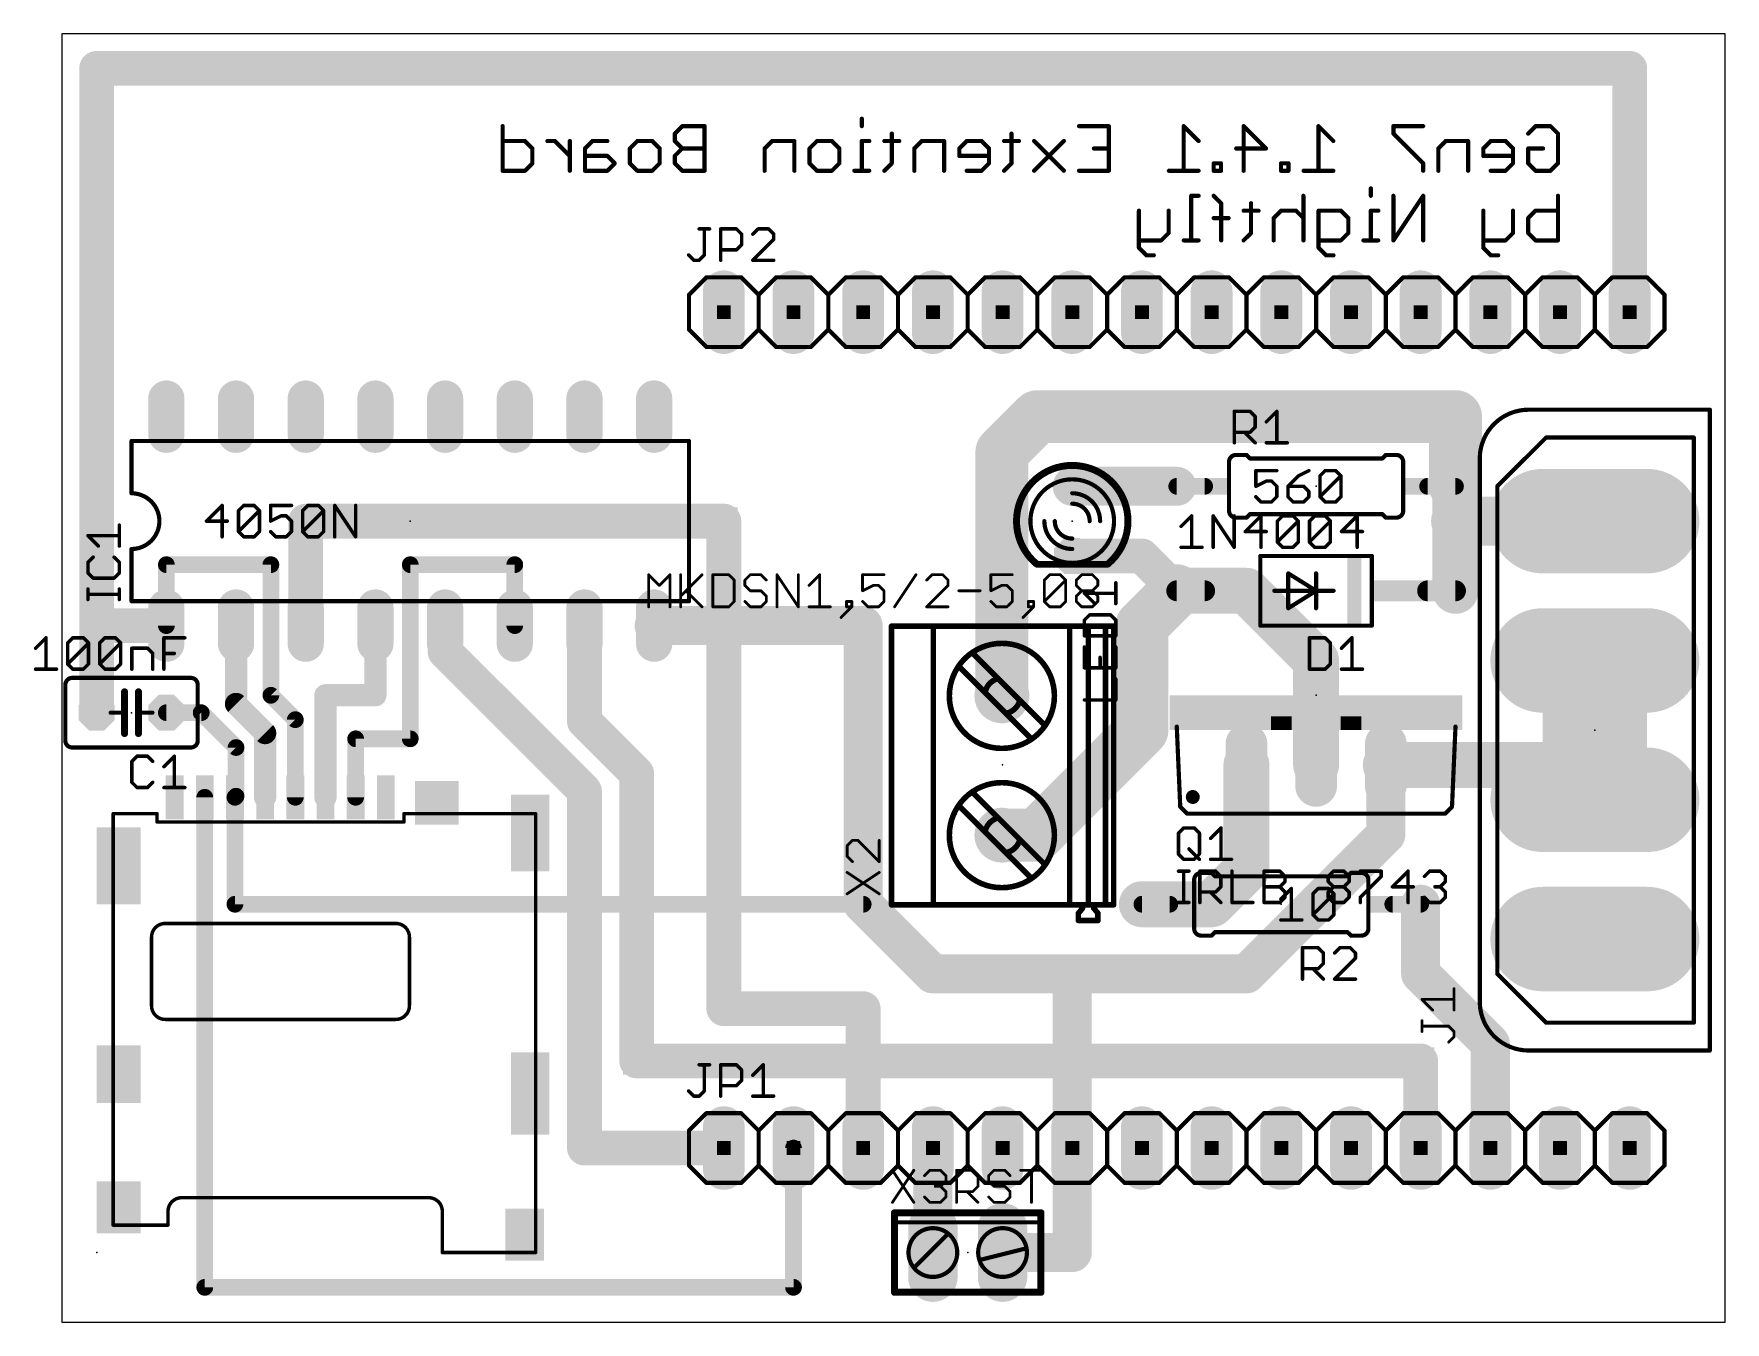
# Model space of a CAD drawing. Extents: x -1 to 60.6, y -1.3 to 45.7.
import ezdxf

# ---------------------------------------------------------------- set-up
doc = ezdxf.new("R2010")
doc.units = 0
for name, color, linetype in [('1', 22, 'CONTINUOUS'), ('16', 175, 'CONTINUOUS'), ('17', 82, 'CONTINUOUS'), ('18', 82, 'CONTINUOUS'), ('20', 7, 'CONTINUOUS'), ('21', 253, 'CONTINUOUS'), ('22', 253, 'CONTINUOUS'), ('23', 7, 'CONTINUOUS'), ('24', 7, 'CONTINUOUS'), ('25', 253, 'CONTINUOUS'), ('27', 253, 'CONTINUOUS'), ('51', 253, 'CONTINUOUS')]:
    doc.layers.add(name, color=color, linetype=linetype)

# ---------------------------------------------------------------- blocks, each defined once
blk = doc.blocks.new('OCTAGONP')
at = {"const_width": 0.5}
blk.add_lwpolyline([(-0.25, -0.1036), (-0.25, 0.1036), (-0.1036, 0.25), (0.1036, 0.25), (0.25, 0.1036), (0.25, -0.1036), (0.1036, -0.25), (-0.1036, -0.25), (-0.25, -0.1036), (-0.25, 0.1036)], dxfattribs=at)
blk = doc.blocks.new('RECT')
blk.add_solid([(-0.5, -0.5), (0.5, -0.5), (-0.5, 0.5), (0.5, 0.5)])
blk = doc.blocks.new('ROUNDP')
at = {"const_width": 0.5}
blk.add_lwpolyline([(0, -0.25, 1), (0, 0.25, 1), (0, -0.25)], format="xyb", dxfattribs=at)
blk = doc.blocks.new('LONGP100')
at = {"const_width": 1}
blk.add_lwpolyline([(-0.5, 0), (0.5, 0)], dxfattribs=at)
at = {"const_width": 0.5}
for points in [[(-0.5, 0.25, 1), (-0.5, -0.25)], [(0.5, -0.25, 1), (0.5, 0.25)]]:
    blk.add_lwpolyline(points, format="xyb", dxfattribs=at)
blk = doc.blocks.new('SQUAREV')
blk.add_solid([(-0.5, -0.5), (0.5, -0.5), (-0.5, 0.5), (0.5, 0.5)])

msp = doc.modelspace()

# ---------------------------------------------------------------- linework, layer by layer
at = {"layer": '1', "const_width": 1.27}
for points in [[(24.13, 27.94), (24.13, 11.43)], [(19.05, 16.51), (19.05, 11.43)], [(20.955, 16.51), (20.955, 11.43)], [(20.955, 8.255), (49.53, 8.255)]]:
    msp.add_lwpolyline(points, dxfattribs=at)
at = {"layer": '1', "const_width": 0.635}
for points in [[(24.4475, 27.94, 1), (23.8125, 27.94)], [(19.3675, 16.51, 1), (18.7325, 16.51)], [(21.2725, 16.51, 1), (20.6375, 16.51)], [(18.7325, 11.43, 1), (19.3675, 11.43)], [(20.6375, 11.43, 1), (21.2725, 11.43)], [(23.8125, 11.43, 1), (24.4475, 11.43)], [(20.955, 8.5725, 1), (20.955, 7.9375)], [(49.53, 7.9375, 1), (49.53, 8.5725)]]:
    msp.add_lwpolyline(points, format="xyb", dxfattribs=at)
at = {"layer": '16'}
for points, const_width in [([(1.27, 44.45), (1.27, 20.955)], 1.27), ([(57.15, 44.45), (1.27, 44.45)], 1.27), ([(57.15, 35.56), (57.15, 44.45)], 1.27), ([(29.1596, 42.6144), (29.1596, 42.3432)], 0.1524), ([(16.0674, 42.3432), (16.0674, 40.7162)], 0.1524), ([(22.6143, 42.3432), (22.3432, 42.072)], 0.1524), ([(22.3432, 42.072), (22.3432, 41.8009)], 0.1524), ([(23.4278, 42.3432), (22.6143, 42.3432)], 0.1524), ([(23.4278, 40.7162), (23.4278, 42.3432)], 0.1524), ([(30.251, 42.072), (30.251, 40.9874)], 0.1524), ([(34.6168, 42.072), (34.6168, 40.9874)], 0.1524), ([(37.0776, 42.3432), (38.1622, 42.3432)], 0.1524), ([(38.1622, 42.3432), (38.1622, 40.7162)], 0.1524), ([(41.4366, 41.8009), (40.8942, 42.3432)], 0.1524), ([(40.8942, 42.3432), (40.8942, 40.7162)], 0.1524), ([(43.0788, 40.7162), (43.0788, 42.3432)], 0.1524), ([(43.0788, 42.3432), (43.8923, 41.5297)], 0.1524), ([(46.348, 41.8009), (45.8057, 42.3432)], 0.1524), ([(45.8057, 42.3432), (45.8057, 40.7162)], 0.1524), ([(49.6223, 42.3432), (48.5377, 42.3432)], 0.1524), ([(48.5377, 42.3432), (48.5377, 42.072)], 0.1524), ([(48.5377, 42.072), (49.6223, 40.9874)], 0.1524), ([(53.4491, 42.072), (53.7203, 42.3432)], 0.1524), ([(53.7203, 42.3432), (54.2626, 42.3432)], 0.1524), ([(54.2626, 42.3432), (54.5338, 42.072)], 0.1524), ([(54.5338, 42.072), (54.5338, 40.9874)], 0.1524), ([(16.8809, 41.8009), (16.0674, 41.8009)], 0.1524), ([(17.1521, 41.5297), (16.8809, 41.8009)], 0.1524), ([(17.1521, 40.9874), (17.1521, 41.5297)], 0.1524), ([(17.974, 41.8009), (17.7029, 41.8009)], 0.1524), ([(18.5164, 41.2585), (17.974, 41.8009)], 0.1524), ([(18.5164, 40.7162), (18.5164, 41.8009)], 0.1524), ([(19.34, 41.8009), (19.0689, 41.5297)], 0.1524), ([(19.0689, 41.5297), (19.0689, 40.7162)], 0.1524), ([(19.8824, 41.2585), (19.0689, 41.2585)], 0.1524), ([(19.8824, 41.8009), (19.34, 41.8009)], 0.1524), ([(20.1535, 40.9874), (19.8824, 41.2585)], 0.1524), ([(20.706, 41.5297), (20.9772, 41.8009)], 0.1524), ([(20.706, 40.9874), (20.706, 41.5297)], 0.1524), ([(20.9772, 41.8009), (21.5195, 41.8009)], 0.1524), ([(21.5195, 41.8009), (21.7907, 41.5297)], 0.1524), ([(21.7907, 41.5297), (21.7907, 40.9874)], 0.1524), ([(22.3432, 41.8009), (22.6143, 41.5297)], 0.1524), ([(22.6143, 41.5297), (22.3432, 41.2585)], 0.1524), ([(22.3432, 41.2585), (22.3432, 40.9874)], 0.1524), ([(23.4278, 41.5297), (22.6143, 41.5297)], 0.1524), ([(25.8887, 41.8009), (25.6175, 41.5297)], 0.1524), ([(25.6175, 41.5297), (25.6175, 40.7162)], 0.1524), ([(26.7021, 41.8009), (25.8887, 41.8009)], 0.1524), ([(26.7021, 40.7162), (26.7021, 41.8009)], 0.1524), ([(27.2546, 41.5297), (27.5258, 41.8009)], 0.1524), ([(27.2546, 40.9874), (27.2546, 41.5297)], 0.1524), ([(27.5258, 41.8009), (28.0681, 41.8009)], 0.1524), ([(28.0681, 41.8009), (28.3393, 41.5297)], 0.1524), ([(28.3393, 41.5297), (28.3393, 40.9874)], 0.1524), ([(29.4307, 41.8009), (29.1596, 41.8009)], 0.1524), ([(29.1596, 41.8009), (29.1596, 40.7162)], 0.1524), ([(30.5222, 41.8009), (29.9798, 41.8009)], 0.1524), ([(31.3458, 41.8009), (31.0747, 41.5297)], 0.1524), ([(31.0747, 41.5297), (31.0747, 40.7162)], 0.1524), ([(32.1593, 41.8009), (31.3458, 41.8009)], 0.1524), ([(32.1593, 40.7162), (32.1593, 41.8009)], 0.1524), ([(32.983, 41.8009), (32.7118, 41.5297)], 0.1524), ([(32.7118, 41.5297), (32.7118, 41.2585)], 0.1524), ([(32.7118, 41.2585), (33.7965, 41.2585)], 0.1524), ([(33.5253, 41.8009), (32.983, 41.8009)], 0.1524), ([(33.7965, 41.5297), (33.5253, 41.8009)], 0.1524), ([(33.7965, 40.9874), (33.7965, 41.5297)], 0.1524), ([(34.8879, 41.8009), (34.3456, 41.8009)], 0.1524), ([(36.5251, 41.8009), (35.4404, 40.7162)], 0.1524), ([(36.5251, 40.7162), (35.4404, 41.8009)], 0.1524), ([(38.1622, 41.5297), (37.6199, 41.5297)], 0.1524), ([(43.8923, 41.5297), (42.8076, 41.5297)], 0.1524), ([(50.446, 41.8009), (50.1748, 41.5297)], 0.1524), ([(50.1748, 41.5297), (50.1748, 40.7162)], 0.1524), ([(51.2595, 41.8009), (50.446, 41.8009)], 0.1524), ([(51.2595, 40.7162), (51.2595, 41.8009)], 0.1524), ([(52.0832, 41.8009), (51.812, 41.5297)], 0.1524), ([(51.812, 41.5297), (51.812, 41.2585)], 0.1524), ([(51.812, 41.2585), (52.8966, 41.2585)], 0.1524), ([(52.6255, 41.8009), (52.0832, 41.8009)], 0.1524), ([(52.8966, 41.5297), (52.6255, 41.8009)], 0.1524), ([(52.8966, 40.9874), (52.8966, 41.5297)], 0.1524), ([(53.4491, 40.9874), (53.4491, 41.5297)], 0.1524), ([(53.4491, 41.5297), (53.9915, 41.5297)], 0.1524), ([(16.0674, 40.7162), (16.8809, 40.7162)], 0.1524), ([(16.8809, 40.7162), (17.1521, 40.9874)], 0.1524), ([(19.0689, 40.7162), (19.8824, 40.7162)], 0.1524), ([(19.8824, 40.7162), (20.1535, 40.9874)], 0.1524), ([(20.9772, 40.7162), (20.706, 40.9874)], 0.1524), ([(21.5195, 40.7162), (20.9772, 40.7162)], 0.1524), ([(21.7907, 40.9874), (21.5195, 40.7162)], 0.1524), ([(22.3432, 40.9874), (22.6143, 40.7162)], 0.1524), ([(22.6143, 40.7162), (23.4278, 40.7162)], 0.1524), ([(27.5258, 40.7162), (27.2546, 40.9874)], 0.1524), ([(28.0681, 40.7162), (27.5258, 40.7162)], 0.1524), ([(28.3393, 40.9874), (28.0681, 40.7162)], 0.1524), ([(29.4307, 40.7162), (28.8884, 40.7162)], 0.1524), ([(30.251, 40.9874), (29.9798, 40.7162)], 0.1524), ([(32.983, 40.7162), (33.5253, 40.7162)], 0.1524), ([(33.5253, 40.7162), (33.7965, 40.9874)], 0.1524), ([(34.6168, 40.9874), (34.3456, 40.7162)], 0.1524), ([(38.1622, 40.7162), (37.0776, 40.7162)], 0.1524), ([(41.4366, 40.7162), (40.3519, 40.7162)], 0.1524), ([(42.2551, 40.9874), (41.984, 40.9874)], 0.1524), ([(41.984, 40.9874), (41.984, 40.7162)], 0.1524), ([(41.984, 40.7162), (42.2551, 40.7162)], 0.1524), ([(42.2551, 40.7162), (42.2551, 40.9874)], 0.1524), ([(44.7109, 40.9874), (44.4397, 40.9874)], 0.1524), ([(44.4397, 40.9874), (44.4397, 40.7162)], 0.1524), ([(44.4397, 40.7162), (44.7109, 40.7162)], 0.1524), ([(44.7109, 40.7162), (44.7109, 40.9874)], 0.1524), ([(46.348, 40.7162), (45.2634, 40.7162)], 0.1524), ([(49.6223, 40.9874), (49.6223, 40.7162)], 0.1524), ([(52.0832, 40.7162), (52.6255, 40.7162)], 0.1524), ([(52.6255, 40.7162), (52.8966, 40.9874)], 0.1524), ([(53.7203, 40.7162), (53.4491, 40.9874)], 0.1524), ([(54.2626, 40.7162), (53.7203, 40.7162)], 0.1524), ([(54.5338, 40.9874), (54.2626, 40.7162)], 0.1524), ([(47.714, 40.0744), (47.714, 39.8032)], 0.1524), ([(41.4366, 39.8032), (41.1654, 39.8032)], 0.1524), ([(41.1654, 39.8032), (41.1654, 38.1762)], 0.1524), ([(42.2568, 39.532), (41.9857, 39.8032)], 0.1524), ([(42.2568, 38.1762), (42.2568, 39.532)], 0.1524), ([(43.3483, 39.532), (43.3483, 38.4474)], 0.1524), ([(45.2566, 39.8032), (45.2566, 38.1762)], 0.1524), ([(49.6223, 39.8032), (48.5377, 38.1762)], 0.1524), ([(48.5377, 38.1762), (48.5377, 39.8032)], 0.1524), ([(49.6223, 38.1762), (49.6223, 39.8032)], 0.1524), ([(54.5338, 39.8032), (54.5338, 38.1762)], 0.1524), ([(39.2605, 39.2609), (39.2605, 37.905)], 0.1524), ([(40.3451, 39.2609), (40.3451, 38.4474)], 0.1524), ([(42.528, 38.9897), (41.9857, 38.9897)], 0.1524), ([(43.6194, 39.2609), (43.0771, 39.2609)], 0.1524), ([(44.4431, 39.2609), (44.1719, 38.9897)], 0.1524), ([(44.1719, 38.9897), (44.1719, 38.1762)], 0.1524), ([(44.9854, 39.2609), (44.4431, 39.2609)], 0.1524), ([(45.2566, 38.9897), (44.9854, 39.2609)], 0.1524), ([(45.8091, 37.905), (45.8091, 39.2609)], 0.1524), ([(45.8091, 39.2609), (46.6226, 39.2609)], 0.1524), ([(46.6226, 39.2609), (46.8937, 38.9897)], 0.1524), ([(46.8937, 38.9897), (46.8937, 38.4474)], 0.1524), ([(47.9852, 39.2609), (47.714, 39.2609)], 0.1524), ([(47.714, 39.2609), (47.714, 38.1762)], 0.1524), ([(51.812, 39.2609), (51.812, 37.905)], 0.1524), ([(52.8966, 39.2609), (52.8966, 38.4474)], 0.1524), ([(53.4491, 38.9897), (53.7203, 39.2609)], 0.1524), ([(53.4491, 38.4474), (53.4491, 38.9897)], 0.1524), ([(53.7203, 39.2609), (54.5338, 39.2609)], 0.1524), ([(40.074, 38.1762), (39.2605, 38.1762)], 0.1524), ([(40.3451, 38.4474), (40.074, 38.1762)], 0.1524), ([(41.4366, 38.1762), (40.8942, 38.1762)], 0.1524), ([(43.3483, 38.4474), (43.0771, 38.1762)], 0.1524), ([(46.6226, 38.1762), (45.8091, 38.1762)], 0.1524), ([(46.8937, 38.4474), (46.6226, 38.1762)], 0.1524), ([(47.9852, 38.1762), (47.4428, 38.1762)], 0.1524), ([(52.6255, 38.1762), (51.812, 38.1762)], 0.1524), ([(52.8966, 38.4474), (52.6255, 38.1762)], 0.1524), ([(53.7203, 38.1762), (53.4491, 38.4474)], 0.1524), ([(54.5338, 38.1762), (53.7203, 38.1762)], 0.1524), ([(39.2605, 37.905), (39.5316, 37.6339)], 0.1524), ([(39.5316, 37.6339), (39.8028, 37.6339)], 0.1524), ([(46.0802, 37.6339), (45.8091, 37.905)], 0.1524), ([(46.3514, 37.6339), (46.0802, 37.6339)], 0.1524), ([(51.812, 37.905), (52.0832, 37.6339)], 0.1524), ([(52.0832, 37.6339), (52.3543, 37.6339)], 0.1524), ([(34.265, 30.455), (35.56, 31.75)], 1.9304), ([(35.56, 31.75), (50.8, 31.75)], 1.9304), ([(50.8, 31.75), (50.8, 29.21)], 1.9304), ([(34.265, 21.5689), (34.265, 30.455)], 1.9304), ([(36.83, 29.21), (40.64, 29.21)], 1.4224), ([(50.8, 29.21), (50.8, 27.94)], 1.6764), ([(8.89, 24.13), (8.89, 27.94)], 1.27), ([(8.89, 27.94), (24.13, 27.94)], 1.27), ([(55.88, 27.94), (50.8, 27.94)], 1.778), ([(50.8, 25.4), (50.8, 27.94)], 1.6764), ([(36.83, 26.67), (39.37, 26.67)], 1.27), ([(39.37, 26.67), (40.64, 25.4)], 1.27), ([(7.62, 26.3525), (3.81, 26.3525)], 0.6096), ([(3.81, 26.3525), (3.81, 24.13)], 0.6096), ([(7.62, 21.59), (7.62, 26.3525)], 0.6096), ([(12.7, 20.0025), (12.7, 26.3525)], 0.6096), ([(12.7, 26.3525), (16.51, 26.3525)], 0.6096), ([(16.51, 26.3525), (16.51, 24.13)], 0.6096), ([(39.37, 24.13), (40.64, 25.4)], 1.9304), ([(43.18, 25.4), (40.64, 25.4)], 1.6764), ([(45.72, 22.86), (43.18, 25.4)], 1.6764), ([(1.27, 20.955), (1.27, 24.13)], 1.27), ([(1.27, 24.13), (3.81, 24.13)], 1.27), ([(13.97, 24.13), (13.97, 23.1775)], 1.27), ([(19.05, 24.13), (19.05, 20.6375)], 1.27), ([(21.59, 24.13), (29.21, 24.13)], 1.4224), ([(29.21, 24.13), (29.21, 13.97)], 1.4224), ([(39.37, 20.32), (39.37, 24.13)], 1.9304), ([(55.88, 19.05), (55.88, 22.86)], 3.81), ([(6.35, 21.2725), (6.35, 24.13)], 0.8128), ([(11.43, 21.59), (11.43, 24.13)], 0.8128), ([(13.97, 23.1775), (19.05, 18.0975)], 1.27), ([(45.72, 19.05), (45.72, 22.86)], 1.6764), ([(7.41, 20.2125), (6.35, 21.2725)], 0.8128), ([(8.51, 20.7), (7.62, 21.59)], 0.6096), ([(9.61, 17.87), (9.61, 21.59)], 0.8128), ([(9.61, 21.59), (11.43, 21.59)], 0.8128), ([(3.81, 20.955), (5.08, 20.955)], 0.6096), ([(5.08, 20.955), (6.35, 19.685)], 0.6096), ([(8.51, 17.87), (8.51, 20.7)], 0.6096), ([(19.05, 20.6375), (20.955, 18.7325)], 1.27), ([(35.5389, 16.4889), (39.37, 20.32)], 1.9304), ([(7.41, 17.87), (7.41, 20.2125)], 0.8128), ([(55.88, 17.78), (55.88, 19.05)], 3.81), ([(6.35, 19.685), (6.35, 17.91)], 0.6096), ([(10.71, 17.87), (10.71, 20.0025)], 0.6096), ([(10.71, 20.0025), (12.7, 20.0025)], 0.6096), ([(43.18, 19.05), (43.18, 15.24)], 1.6764), ([(48.26, 19.05), (55.88, 19.05)], 1.6764), ([(48.26, 19.05), (48.26, 16.51)], 1.4224), ([(20.955, 18.7325), (20.955, 16.51)], 1.27), ([(19.05, 18.0975), (19.05, 16.51)], 1.27), ([(5.21, 17.87), (5.21, 0)], 0.6096), ([(6.35, 17.91), (6.31, 17.87)], 0.6096), ([(6.31, 17.87), (6.31, 13.97)], 0.6096), ([(34.265, 16.4889), (35.5389, 16.4889)], 1.9304), ([(48.26, 16.51), (43.18, 11.43)], 1.4224), ([(43.18, 15.24), (41.91, 13.97)], 1.6764), ([(41.91, 13.97), (39.37, 13.97)], 1.6764), ([(6.31, 13.97), (29.21, 13.97)], 0.6096), ([(29.21, 13.97), (31.75, 11.43)], 1.4224), ([(49.53, 13.97), (49.53, 11.43)], 1.4224), ([(19.05, 11.43), (19.05, 5.08)], 1.27), ([(20.955, 11.43), (20.955, 8.255)], 1.27), ([(24.13, 11.43), (24.13, 10.16)], 1.27), ([(31.75, 11.43), (36.83, 11.43)], 1.4224), ([(43.18, 11.43), (36.83, 11.43)], 1.4224), ([(36.83, 11.43), (36.83, 5.08)], 1.4224), ([(49.53, 11.43), (52.07, 8.89)], 1.4224), ([(24.13, 10.16), (29.21, 10.16)], 1.27), ([(29.21, 10.16), (29.21, 5.08)], 1.27), ([(52.07, 8.89), (52.07, 5.08)], 1.4224), ([(49.53, 8.255), (49.53, 5.08)], 1.27), ([(19.05, 5.08), (24.13, 5.08)], 1.27), ([(31.75, 1.27), (31.75, 5.08)], 1.4224), ([(36.83, 1.27), (36.83, 5.08)], 1.4224), ([(26.67, 0), (26.67, 5.08)], 0.6096), ([(34.29, 1.27), (36.83, 1.27)], 1.4224), ([(5.21, 0), (26.67, 0)], 0.6096)]:
    msp.add_lwpolyline(points, dxfattribs=dict(at, const_width=const_width))
for points, const_width in [([(1.5875, 44.45, 1), (0.9525, 44.45)], 0.635), ([(1.27, 44.7675, 1), (1.27, 44.1325)], 0.635), ([(57.4675, 44.45, 1), (56.8325, 44.45)], 0.635), ([(57.15, 44.1325, 1), (57.15, 44.7675)], 0.635), ([(29.1977, 42.6144, 1), (29.1215, 42.6144)], 0.0762), ([(16.1055, 42.3432, 1), (16.0293, 42.3432)], 0.0762), ([(22.3162, 42.099, 1), (22.3701, 42.0451)], 0.0762), ([(22.3813, 42.072, 1), (22.3051, 42.072)], 0.0762), ([(22.6143, 42.3813, 1), (22.6143, 42.3051)], 0.0762), ([(22.6413, 42.3162, 1), (22.5874, 42.3701)], 0.0762), ([(23.4659, 42.3432, 1), (23.3897, 42.3432)], 0.0762), ([(23.4278, 42.3051, 1), (23.4278, 42.3813)], 0.0762), ([(29.1215, 42.3432, 1), (29.1977, 42.3432)], 0.0762), ([(30.2891, 42.072, 1), (30.2129, 42.072)], 0.0762), ([(34.6549, 42.072, 1), (34.5787, 42.072)], 0.0762), ([(37.0776, 42.3813, 1), (37.0776, 42.3051)], 0.0762), ([(38.2003, 42.3432, 1), (38.1241, 42.3432)], 0.0762), ([(38.1622, 42.3051, 1), (38.1622, 42.3813)], 0.0762), ([(40.9212, 42.3701, 1), (40.8673, 42.3162)], 0.0762), ([(40.9323, 42.3432, 1), (40.8561, 42.3432)], 0.0762), ([(43.1057, 42.3701, 1), (43.0518, 42.3162)], 0.0762), ([(43.1169, 42.3432, 1), (43.0407, 42.3432)], 0.0762), ([(45.8326, 42.3701, 1), (45.7787, 42.3162)], 0.0762), ([(45.8438, 42.3432, 1), (45.7676, 42.3432)], 0.0762), ([(48.5646, 42.099, 1), (48.5107, 42.0451)], 0.0762), ([(48.5377, 42.3813, 1), (48.5377, 42.3051)], 0.0762), ([(48.5758, 42.3432, 1), (48.4996, 42.3432)], 0.0762), ([(48.4996, 42.072, 1), (48.5758, 42.072)], 0.0762), ([(49.6223, 42.3051, 1), (49.6223, 42.3813)], 0.0762), ([(53.4222, 42.099, 1), (53.4761, 42.0451)], 0.0762), ([(53.7203, 42.3813, 1), (53.7203, 42.3051)], 0.0762), ([(53.7472, 42.3162, 1), (53.6934, 42.3701)], 0.0762), ([(54.2896, 42.3701, 1), (54.2357, 42.3162)], 0.0762), ([(54.2626, 42.3051, 1), (54.2626, 42.3813)], 0.0762), ([(54.5719, 42.072, 1), (54.4957, 42.072)], 0.0762), ([(54.5069, 42.0451, 1), (54.5607, 42.099)], 0.0762), ([(16.0674, 41.839, 1), (16.0674, 41.7628)], 0.0762), ([(16.9078, 41.8278, 1), (16.854, 41.7739)], 0.0762), ([(16.8809, 41.7628, 1), (16.8809, 41.839)], 0.0762), ([(17.1902, 41.5297, 1), (17.114, 41.5297)], 0.0762), ([(17.1251, 41.5028, 1), (17.179, 41.5566)], 0.0762), ([(17.7029, 41.839, 1), (17.7029, 41.7628)], 0.0762), ([(18.001, 41.8278, 1), (17.9471, 41.7739)], 0.0762), ([(17.974, 41.7628, 1), (17.974, 41.839)], 0.0762), ([(18.5545, 41.8009, 1), (18.4783, 41.8009)], 0.0762), ([(18.4894, 41.2316, 1), (18.5433, 41.2855)], 0.0762), ([(19.107, 41.5297, 1), (19.0308, 41.5297)], 0.0762), ([(19.0419, 41.5566, 1), (19.0958, 41.5028)], 0.0762), ([(19.0689, 41.2966, 1), (19.0689, 41.2204)], 0.0762), ([(19.34, 41.839, 1), (19.34, 41.7628)], 0.0762), ([(19.367, 41.7739, 1), (19.3131, 41.8278)], 0.0762), ([(19.9093, 41.2855, 1), (19.8554, 41.2316)], 0.0762), ([(19.8824, 41.7628, 1), (19.8824, 41.839)], 0.0762), ([(19.8824, 41.2204, 1), (19.8824, 41.2966)], 0.0762), ([(20.7441, 41.5297, 1), (20.6679, 41.5297)], 0.0762), ([(20.6791, 41.5566, 1), (20.733, 41.5028)], 0.0762), ([(20.9772, 41.839, 1), (20.9772, 41.7628)], 0.0762), ([(21.0041, 41.7739, 1), (20.9502, 41.8278)], 0.0762), ([(21.5465, 41.8278, 1), (21.4926, 41.7739)], 0.0762), ([(21.5195, 41.7628, 1), (21.5195, 41.839)], 0.0762), ([(21.8288, 41.5297, 1), (21.7526, 41.5297)], 0.0762), ([(21.7637, 41.5028, 1), (21.8176, 41.5566)], 0.0762), ([(22.3701, 41.8278, 1), (22.3162, 41.7739)], 0.0762), ([(22.3162, 41.2855, 1), (22.3701, 41.2316)], 0.0762), ([(22.3051, 41.8009, 1), (22.3813, 41.8009)], 0.0762), ([(22.3813, 41.2585, 1), (22.3051, 41.2585)], 0.0762), ([(22.6143, 41.5678, 1), (22.6143, 41.4916)], 0.0762), ([(22.6413, 41.5028, 1), (22.5874, 41.5566)], 0.0762), ([(22.5874, 41.5028, 1), (22.6413, 41.5566)], 0.0762), ([(23.4278, 41.4916, 1), (23.4278, 41.5678)], 0.0762), ([(25.6556, 41.5297, 1), (25.5794, 41.5297)], 0.0762), ([(25.5905, 41.5566, 1), (25.6444, 41.5028)], 0.0762), ([(25.8887, 41.839, 1), (25.8887, 41.7628)], 0.0762), ([(25.9156, 41.7739, 1), (25.8617, 41.8278)], 0.0762), ([(26.7402, 41.8009, 1), (26.664, 41.8009)], 0.0762), ([(26.7021, 41.7628, 1), (26.7021, 41.839)], 0.0762), ([(27.2927, 41.5297, 1), (27.2165, 41.5297)], 0.0762), ([(27.2277, 41.5566, 1), (27.2816, 41.5028)], 0.0762), ([(27.5258, 41.839, 1), (27.5258, 41.7628)], 0.0762), ([(27.5527, 41.7739, 1), (27.4989, 41.8278)], 0.0762), ([(28.0951, 41.8278, 1), (28.0412, 41.7739)], 0.0762), ([(28.0681, 41.7628, 1), (28.0681, 41.839)], 0.0762), ([(28.3774, 41.5297, 1), (28.3012, 41.5297)], 0.0762), ([(28.3124, 41.5028, 1), (28.3662, 41.5566)], 0.0762), ([(29.1596, 41.839, 1), (29.1596, 41.7628)], 0.0762), ([(29.1977, 41.8009, 1), (29.1215, 41.8009)], 0.0762), ([(29.4307, 41.7628, 1), (29.4307, 41.839)], 0.0762), ([(29.9798, 41.839, 1), (29.9798, 41.7628)], 0.0762), ([(30.5222, 41.7628, 1), (30.5222, 41.839)], 0.0762), ([(31.1128, 41.5297, 1), (31.0366, 41.5297)], 0.0762), ([(31.0477, 41.5566, 1), (31.1016, 41.5028)], 0.0762), ([(31.3458, 41.839, 1), (31.3458, 41.7628)], 0.0762), ([(31.3728, 41.7739, 1), (31.3189, 41.8278)], 0.0762), ([(32.1974, 41.8009, 1), (32.1212, 41.8009)], 0.0762), ([(32.1593, 41.7628, 1), (32.1593, 41.839)], 0.0762), ([(32.7499, 41.5297, 1), (32.6737, 41.5297)], 0.0762), ([(32.7118, 41.2966, 1), (32.7118, 41.2204)], 0.0762), ([(32.6849, 41.5566, 1), (32.7388, 41.5028)], 0.0762), ([(32.983, 41.839, 1), (32.983, 41.7628)], 0.0762), ([(33.0099, 41.7739, 1), (32.9561, 41.8278)], 0.0762), ([(33.5523, 41.8278, 1), (33.4984, 41.7739)], 0.0762), ([(33.5253, 41.7628, 1), (33.5253, 41.839)], 0.0762), ([(33.8346, 41.5297, 1), (33.7584, 41.5297)], 0.0762), ([(33.7695, 41.5028, 1), (33.8234, 41.5566)], 0.0762), ([(33.7965, 41.2204, 1), (33.7965, 41.2966)], 0.0762), ([(34.3456, 41.839, 1), (34.3456, 41.7628)], 0.0762), ([(34.8879, 41.7628, 1), (34.8879, 41.839)], 0.0762), ([(35.4674, 41.8278, 1), (35.4135, 41.7739)], 0.0762), ([(36.552, 41.7739, 1), (36.4981, 41.8278)], 0.0762), ([(37.6199, 41.5678, 1), (37.6199, 41.4916)], 0.0762), ([(38.1622, 41.4916, 1), (38.1622, 41.5678)], 0.0762), ([(41.4096, 41.7739, 1), (41.4635, 41.8278)], 0.0762), ([(42.8076, 41.5678, 1), (42.8076, 41.4916)], 0.0762), ([(43.8653, 41.5028, 1), (43.9192, 41.5566)], 0.0762), ([(43.8923, 41.4916, 1), (43.8923, 41.5678)], 0.0762), ([(46.3211, 41.7739, 1), (46.375, 41.8278)], 0.0762), ([(50.2129, 41.5297, 1), (50.1367, 41.5297)], 0.0762), ([(50.1479, 41.5566, 1), (50.2018, 41.5028)], 0.0762), ([(50.446, 41.839, 1), (50.446, 41.7628)], 0.0762), ([(50.4729, 41.7739, 1), (50.4191, 41.8278)], 0.0762), ([(51.2976, 41.8009, 1), (51.2214, 41.8009)], 0.0762), ([(51.2595, 41.7628, 1), (51.2595, 41.839)], 0.0762), ([(51.8501, 41.5297, 1), (51.7739, 41.5297)], 0.0762), ([(51.785, 41.5566, 1), (51.8389, 41.5028)], 0.0762), ([(51.812, 41.2966, 1), (51.812, 41.2204)], 0.0762), ([(52.0832, 41.839, 1), (52.0832, 41.7628)], 0.0762), ([(52.1101, 41.7739, 1), (52.0562, 41.8278)], 0.0762), ([(52.6524, 41.8278, 1), (52.5985, 41.7739)], 0.0762), ([(52.6255, 41.7628, 1), (52.6255, 41.839)], 0.0762), ([(52.9347, 41.5297, 1), (52.8585, 41.5297)], 0.0762), ([(52.8697, 41.5028, 1), (52.9236, 41.5566)], 0.0762), ([(52.8966, 41.2204, 1), (52.8966, 41.2966)], 0.0762), ([(53.4872, 41.5297, 1), (53.411, 41.5297)], 0.0762), ([(53.4491, 41.5678, 1), (53.4491, 41.4916)], 0.0762), ([(53.9915, 41.4916, 1), (53.9915, 41.5678)], 0.0762), ([(16.0674, 40.7543, 1), (16.0674, 40.6781)], 0.0762), ([(16.0293, 40.7162, 1), (16.1055, 40.7162)], 0.0762), ([(16.854, 40.7431, 1), (16.9078, 40.6893)], 0.0762), ([(16.8809, 40.6781, 1), (16.8809, 40.7543)], 0.0762), ([(17.114, 40.9874, 1), (17.1902, 40.9874)], 0.0762), ([(17.179, 40.9604, 1), (17.1251, 41.0143)], 0.0762), ([(18.4783, 40.7162, 1), (18.5545, 40.7162)], 0.0762), ([(19.0689, 40.7543, 1), (19.0689, 40.6781)], 0.0762), ([(19.0308, 40.7162, 1), (19.107, 40.7162)], 0.0762), ([(19.8554, 40.7431, 1), (19.9093, 40.6893)], 0.0762), ([(19.8824, 40.6781, 1), (19.8824, 40.7543)], 0.0762), ([(20.1805, 40.9604, 1), (20.1266, 41.0143)], 0.0762), ([(20.1266, 40.9604, 1), (20.1805, 41.0143)], 0.0762), ([(20.733, 41.0143, 1), (20.6791, 40.9604)], 0.0762), ([(20.6679, 40.9874, 1), (20.7441, 40.9874)], 0.0762), ([(20.9772, 40.7543, 1), (20.9772, 40.6781)], 0.0762), ([(20.9502, 40.6893, 1), (21.0041, 40.7431)], 0.0762), ([(21.4926, 40.7431, 1), (21.5465, 40.6893)], 0.0762), ([(21.5195, 40.6781, 1), (21.5195, 40.7543)], 0.0762), ([(21.7526, 40.9874, 1), (21.8288, 40.9874)], 0.0762), ([(21.8176, 40.9604, 1), (21.7637, 41.0143)], 0.0762), ([(22.3701, 41.0143, 1), (22.3162, 40.9604)], 0.0762), ([(22.3051, 40.9874, 1), (22.3813, 40.9874)], 0.0762), ([(22.6143, 40.7543, 1), (22.6143, 40.6781)], 0.0762), ([(22.5874, 40.6893, 1), (22.6413, 40.7431)], 0.0762), ([(23.3897, 40.7162, 1), (23.4659, 40.7162)], 0.0762), ([(23.4278, 40.6781, 1), (23.4278, 40.7543)], 0.0762), ([(25.5794, 40.7162, 1), (25.6556, 40.7162)], 0.0762), ([(26.664, 40.7162, 1), (26.7402, 40.7162)], 0.0762), ([(27.2816, 41.0143, 1), (27.2277, 40.9604)], 0.0762), ([(27.2165, 40.9874, 1), (27.2927, 40.9874)], 0.0762), ([(27.5258, 40.7543, 1), (27.5258, 40.6781)], 0.0762), ([(27.4989, 40.6893, 1), (27.5527, 40.7431)], 0.0762), ([(28.0412, 40.7431, 1), (28.0951, 40.6893)], 0.0762), ([(28.0681, 40.6781, 1), (28.0681, 40.7543)], 0.0762), ([(28.3012, 40.9874, 1), (28.3774, 40.9874)], 0.0762), ([(28.3662, 40.9604, 1), (28.3124, 41.0143)], 0.0762), ([(28.8884, 40.7543, 1), (28.8884, 40.6781)], 0.0762), ([(29.1215, 40.7162, 1), (29.1977, 40.7162)], 0.0762), ([(29.4307, 40.6781, 1), (29.4307, 40.7543)], 0.0762), ([(29.9529, 40.7431, 1), (30.0068, 40.6893)], 0.0762), ([(30.2129, 40.9874, 1), (30.2891, 40.9874)], 0.0762), ([(30.278, 40.9604, 1), (30.2241, 41.0143)], 0.0762), ([(31.0366, 40.7162, 1), (31.1128, 40.7162)], 0.0762), ([(32.1212, 40.7162, 1), (32.1974, 40.7162)], 0.0762), ([(32.6737, 41.2585, 1), (32.7499, 41.2585)], 0.0762), ([(32.983, 40.7543, 1), (32.983, 40.6781)], 0.0762), ([(33.4984, 40.7431, 1), (33.5523, 40.6893)], 0.0762), ([(33.5253, 40.6781, 1), (33.5253, 40.7543)], 0.0762), ([(33.7584, 40.9874, 1), (33.8346, 40.9874)], 0.0762), ([(33.8234, 40.9604, 1), (33.7695, 41.0143)], 0.0762), ([(34.3187, 40.7431, 1), (34.3725, 40.6893)], 0.0762), ([(34.5787, 40.9874, 1), (34.6549, 40.9874)], 0.0762), ([(34.6437, 40.9604, 1), (34.5898, 41.0143)], 0.0762), ([(35.4135, 40.7431, 1), (35.4674, 40.6893)], 0.0762), ([(36.4981, 40.6893, 1), (36.552, 40.7431)], 0.0762), ([(37.0776, 40.7543, 1), (37.0776, 40.6781)], 0.0762), ([(38.1241, 40.7162, 1), (38.2003, 40.7162)], 0.0762), ([(38.1622, 40.6781, 1), (38.1622, 40.7543)], 0.0762), ([(40.3519, 40.7543, 1), (40.3519, 40.6781)], 0.0762), ([(40.8561, 40.7162, 1), (40.9323, 40.7162)], 0.0762), ([(41.4366, 40.6781, 1), (41.4366, 40.7543)], 0.0762), ([(41.984, 41.0255, 1), (41.984, 40.9493)], 0.0762), ([(42.0221, 40.9874, 1), (41.9459, 40.9874)], 0.0762), ([(41.984, 40.7543, 1), (41.984, 40.6781)], 0.0762), ([(41.9459, 40.7162, 1), (42.0221, 40.7162)], 0.0762), ([(42.2932, 40.9874, 1), (42.217, 40.9874)], 0.0762), ([(42.217, 40.7162, 1), (42.2932, 40.7162)], 0.0762), ([(42.2551, 40.9493, 1), (42.2551, 41.0255)], 0.0762), ([(42.2551, 40.6781, 1), (42.2551, 40.7543)], 0.0762), ([(43.0407, 40.7162, 1), (43.1169, 40.7162)], 0.0762), ([(44.4397, 41.0255, 1), (44.4397, 40.9493)], 0.0762), ([(44.4778, 40.9874, 1), (44.4016, 40.9874)], 0.0762), ([(44.4397, 40.7543, 1), (44.4397, 40.6781)], 0.0762), ([(44.4016, 40.7162, 1), (44.4778, 40.7162)], 0.0762), ([(44.749, 40.9874, 1), (44.6728, 40.9874)], 0.0762), ([(44.6728, 40.7162, 1), (44.749, 40.7162)], 0.0762), ([(44.7109, 40.9493, 1), (44.7109, 41.0255)], 0.0762), ([(44.7109, 40.6781, 1), (44.7109, 40.7543)], 0.0762), ([(45.2634, 40.7543, 1), (45.2634, 40.6781)], 0.0762), ([(45.7676, 40.7162, 1), (45.8438, 40.7162)], 0.0762), ([(46.348, 40.6781, 1), (46.348, 40.7543)], 0.0762), ([(49.6604, 40.9874, 1), (49.5842, 40.9874)], 0.0762), ([(49.5842, 40.7162, 1), (49.6604, 40.7162)], 0.0762), ([(49.5954, 40.9604, 1), (49.6493, 41.0143)], 0.0762), ([(50.1367, 40.7162, 1), (50.2129, 40.7162)], 0.0762), ([(51.2214, 40.7162, 1), (51.2976, 40.7162)], 0.0762), ([(51.7739, 41.2585, 1), (51.8501, 41.2585)], 0.0762), ([(52.0832, 40.7543, 1), (52.0832, 40.6781)], 0.0762), ([(52.5985, 40.7431, 1), (52.6524, 40.6893)], 0.0762), ([(52.6255, 40.6781, 1), (52.6255, 40.7543)], 0.0762), ([(52.8585, 40.9874, 1), (52.9347, 40.9874)], 0.0762), ([(52.9236, 40.9604, 1), (52.8697, 41.0143)], 0.0762), ([(53.4761, 41.0143, 1), (53.4222, 40.9604)], 0.0762), ([(53.411, 40.9874, 1), (53.4872, 40.9874)], 0.0762), ([(53.7203, 40.7543, 1), (53.7203, 40.6781)], 0.0762), ([(53.6934, 40.6893, 1), (53.7472, 40.7431)], 0.0762), ([(54.2357, 40.7431, 1), (54.2896, 40.6893)], 0.0762), ([(54.2626, 40.6781, 1), (54.2626, 40.7543)], 0.0762), ([(54.4957, 40.9874, 1), (54.5719, 40.9874)], 0.0762), ([(54.5607, 40.9604, 1), (54.5069, 41.0143)], 0.0762), ([(47.7521, 40.0744, 1), (47.6759, 40.0744)], 0.0762), ([(41.1654, 39.8413, 1), (41.1654, 39.7651)], 0.0762), ([(41.2035, 39.8032, 1), (41.1273, 39.8032)], 0.0762), ([(41.4366, 39.7651, 1), (41.4366, 39.8413)], 0.0762), ([(42.0126, 39.8301, 1), (41.9587, 39.7762)], 0.0762), ([(42.2949, 39.532, 1), (42.2187, 39.532)], 0.0762), ([(42.2299, 39.5051, 1), (42.2838, 39.559)], 0.0762), ([(43.3864, 39.532, 1), (43.3102, 39.532)], 0.0762), ([(45.2947, 39.8032, 1), (45.2185, 39.8032)], 0.0762), ([(47.6759, 39.8032, 1), (47.7521, 39.8032)], 0.0762), ([(48.5758, 39.8032, 1), (48.4996, 39.8032)], 0.0762), ([(49.6604, 39.8032, 1), (49.5842, 39.8032)], 0.0762), ([(49.654, 39.7821, 1), (49.5906, 39.8243)], 0.0762), ([(54.5719, 39.8032, 1), (54.4957, 39.8032)], 0.0762), ([(39.2986, 39.2609, 1), (39.2224, 39.2609)], 0.0762), ([(40.3832, 39.2609, 1), (40.307, 39.2609)], 0.0762), ([(41.9857, 39.0278, 1), (41.9857, 38.9516)], 0.0762), ([(42.528, 38.9516, 1), (42.528, 39.0278)], 0.0762), ([(43.0771, 39.299, 1), (43.0771, 39.2228)], 0.0762), ([(43.6194, 39.2228, 1), (43.6194, 39.299)], 0.0762), ([(44.21, 38.9897, 1), (44.1338, 38.9897)], 0.0762), ([(44.145, 39.0166, 1), (44.1989, 38.9628)], 0.0762), ([(44.4431, 39.299, 1), (44.4431, 39.2228)], 0.0762), ([(44.47, 39.2339, 1), (44.4161, 39.2878)], 0.0762), ([(45.0124, 39.2878, 1), (44.9585, 39.2339)], 0.0762), ([(44.9854, 39.2228, 1), (44.9854, 39.299)], 0.0762), ([(45.2296, 38.9628, 1), (45.2835, 39.0166)], 0.0762), ([(45.8472, 39.2609, 1), (45.771, 39.2609)], 0.0762), ([(45.8091, 39.299, 1), (45.8091, 39.2228)], 0.0762), ([(46.6495, 39.2878, 1), (46.5956, 39.2339)], 0.0762), ([(46.6226, 39.2228, 1), (46.6226, 39.299)], 0.0762), ([(46.9318, 38.9897, 1), (46.8556, 38.9897)], 0.0762), ([(46.8668, 38.9628, 1), (46.9207, 39.0166)], 0.0762), ([(47.714, 39.299, 1), (47.714, 39.2228)], 0.0762), ([(47.7521, 39.2609, 1), (47.6759, 39.2609)], 0.0762), ([(47.9852, 39.2228, 1), (47.9852, 39.299)], 0.0762), ([(51.8501, 39.2609, 1), (51.7739, 39.2609)], 0.0762), ([(52.9347, 39.2609, 1), (52.8585, 39.2609)], 0.0762), ([(53.4872, 38.9897, 1), (53.411, 38.9897)], 0.0762), ([(53.4222, 39.0166, 1), (53.4761, 38.9628)], 0.0762), ([(53.7203, 39.299, 1), (53.7203, 39.2228)], 0.0762), ([(53.7472, 39.2339, 1), (53.6934, 39.2878)], 0.0762), ([(54.5338, 39.2228, 1), (54.5338, 39.299)], 0.0762), ([(39.2605, 38.2143, 1), (39.2605, 38.1381)], 0.0762), ([(40.047, 38.2031, 1), (40.1009, 38.1493)], 0.0762), ([(40.074, 38.1381, 1), (40.074, 38.2143)], 0.0762), ([(40.307, 38.4474, 1), (40.3832, 38.4474)], 0.0762), ([(40.3721, 38.4204, 1), (40.3182, 38.4743)], 0.0762), ([(40.8942, 38.2143, 1), (40.8942, 38.1381)], 0.0762), ([(41.4366, 38.1381, 1), (41.4366, 38.2143)], 0.0762), ([(43.0502, 38.2031, 1), (43.104, 38.1493)], 0.0762), ([(43.3102, 38.4474, 1), (43.3864, 38.4474)], 0.0762), ([(43.3752, 38.4204, 1), (43.3213, 38.4743)], 0.0762), ([(45.8091, 38.2143, 1), (45.8091, 38.1381)], 0.0762), ([(46.5956, 38.2031, 1), (46.6495, 38.1493)], 0.0762), ([(46.6226, 38.1381, 1), (46.6226, 38.2143)], 0.0762), ([(46.8556, 38.4474, 1), (46.9318, 38.4474)], 0.0762), ([(46.9207, 38.4204, 1), (46.8668, 38.4743)], 0.0762), ([(47.4428, 38.2143, 1), (47.4428, 38.1381)], 0.0762), ([(47.9852, 38.1381, 1), (47.9852, 38.2143)], 0.0762), ([(48.506, 38.1973, 1), (48.5694, 38.1551)], 0.0762), ([(51.812, 38.2143, 1), (51.812, 38.1381)], 0.0762), ([(52.5985, 38.2031, 1), (52.6524, 38.1493)], 0.0762), ([(52.6255, 38.1381, 1), (52.6255, 38.2143)], 0.0762), ([(52.8585, 38.4474, 1), (52.9347, 38.4474)], 0.0762), ([(52.9236, 38.4204, 1), (52.8697, 38.4743)], 0.0762), ([(53.4761, 38.4743, 1), (53.4222, 38.4204)], 0.0762), ([(53.411, 38.4474, 1), (53.4872, 38.4474)], 0.0762), ([(53.7203, 38.2143, 1), (53.7203, 38.1381)], 0.0762), ([(53.6934, 38.1493, 1), (53.7472, 38.2031)], 0.0762), ([(54.5338, 38.1381, 1), (54.5338, 38.2143)], 0.0762), ([(39.2874, 37.932, 1), (39.2335, 37.8781)], 0.0762), ([(39.2224, 37.905, 1), (39.2986, 37.905)], 0.0762), ([(39.5316, 37.672, 1), (39.5316, 37.5958)], 0.0762), ([(39.5047, 37.6069, 1), (39.5586, 37.6608)], 0.0762), ([(39.8028, 37.5958, 1), (39.8028, 37.672)], 0.0762), ([(41.1273, 38.1762, 1), (41.2035, 38.1762)], 0.0762), ([(42.2187, 38.1762, 1), (42.2949, 38.1762)], 0.0762), ([(44.1338, 38.1762, 1), (44.21, 38.1762)], 0.0762), ([(45.2185, 38.1762, 1), (45.2947, 38.1762)], 0.0762), ([(45.836, 37.932, 1), (45.7821, 37.8781)], 0.0762), ([(45.771, 37.905, 1), (45.8472, 37.905)], 0.0762), ([(46.0802, 37.672, 1), (46.0802, 37.5958)], 0.0762), ([(46.0533, 37.6069, 1), (46.1072, 37.6608)], 0.0762), ([(46.3514, 37.5958, 1), (46.3514, 37.672)], 0.0762), ([(47.6759, 38.1762, 1), (47.7521, 38.1762)], 0.0762), ([(48.4996, 38.1762, 1), (48.5758, 38.1762)], 0.0762), ([(49.5842, 38.1762, 1), (49.6604, 38.1762)], 0.0762), ([(51.8389, 37.932, 1), (51.785, 37.8781)], 0.0762), ([(51.7739, 37.905, 1), (51.8501, 37.905)], 0.0762), ([(52.0832, 37.672, 1), (52.0832, 37.5958)], 0.0762), ([(52.0562, 37.6069, 1), (52.1101, 37.6608)], 0.0762), ([(52.3543, 37.5958, 1), (52.3543, 37.672)], 0.0762), ([(54.4957, 38.1762, 1), (54.5719, 38.1762)], 0.0762), ([(56.8325, 35.56, 1), (57.4675, 35.56)], 0.635), ([(35.56, 32.2326, 1), (35.56, 31.2674)], 0.9652), ([(35.9012, 31.4088, 1), (35.2188, 32.0912)], 0.9652), ([(51.2826, 31.75, 1), (50.3174, 31.75)], 0.9652), ([(50.8, 31.2674, 1), (50.8, 32.2326)], 0.9652), ([(34.7476, 30.455, 1), (33.7824, 30.455)], 0.9652), ([(33.9238, 30.7962, 1), (34.6062, 30.1138)], 0.9652), ([(36.83, 29.5656, 1), (36.83, 28.8544)], 0.7112), ([(40.64, 28.8544, 1), (40.64, 29.5656)], 0.7112), ([(50.3174, 29.21, 1), (51.2826, 29.21)], 0.9652), ([(51.2191, 29.21, 1), (50.3809, 29.21)], 0.8382), ([(9.2075, 27.94, 1), (8.5725, 27.94)], 0.635), ([(8.89, 28.2575, 1), (8.89, 27.6225)], 0.635), ([(24.13, 27.6225, 1), (24.13, 28.2575)], 0.635), ([(50.8, 28.3845, 1), (50.8, 27.4955)], 0.889), ([(51.2191, 27.94, 1), (50.3809, 27.94)], 0.8382), ([(55.88, 27.4955, 1), (55.88, 28.3845)], 0.889), ([(50.3809, 27.94, 1), (51.2191, 27.94)], 0.8382), ([(36.83, 26.9875, 1), (36.83, 26.3525)], 0.635), ([(39.5945, 26.8945, 1), (39.1455, 26.4455)], 0.635), ([(39.37, 26.3525, 1), (39.37, 26.9875)], 0.635), ([(3.81, 26.5049, 1), (3.81, 26.2001)], 0.3048), ([(3.9624, 26.3525, 1), (3.6576, 26.3525)], 0.3048), ([(7.7724, 26.3525, 1), (7.4676, 26.3525)], 0.3048), ([(7.62, 26.2001, 1), (7.62, 26.5049)], 0.3048), ([(12.8524, 26.3525, 1), (12.5476, 26.3525)], 0.3048), ([(12.7, 26.5049, 1), (12.7, 26.2001)], 0.3048), ([(16.6624, 26.3525, 1), (16.3576, 26.3525)], 0.3048), ([(16.51, 26.2001, 1), (16.51, 26.5049)], 0.3048), ([(40.64, 25.8191, 1), (40.64, 24.9809)], 0.8382), ([(40.9812, 25.0588, 1), (40.2988, 25.7412)], 0.9652), ([(40.4155, 25.1755, 1), (40.8645, 25.6245)], 0.635), ([(43.4763, 25.6963, 1), (42.8837, 25.1037)], 0.8382), ([(43.18, 24.9809, 1), (43.18, 25.8191)], 0.8382), ([(50.3809, 25.4, 1), (51.2191, 25.4)], 0.8382), ([(1.5875, 24.13, 1), (0.9525, 24.13)], 0.635), ([(1.27, 24.4475, 1), (1.27, 23.8125)], 0.635), ([(3.81, 23.8125, 1), (3.81, 24.4475)], 0.635), ([(14.2875, 24.13, 1), (13.6525, 24.13)], 0.635), ([(19.3675, 24.13, 1), (18.7325, 24.13)], 0.635), ([(21.59, 24.4856, 1), (21.59, 23.7744)], 0.7112), ([(29.5656, 24.13, 1), (28.8544, 24.13)], 0.7112), ([(29.21, 23.7744, 1), (29.21, 24.4856)], 0.7112), ([(39.8526, 24.13, 1), (38.8874, 24.13)], 0.9652), ([(39.0288, 24.4712, 1), (39.7112, 23.7888)], 0.9652), ([(56.8325, 22.86, 1), (54.9275, 22.86)], 1.905), ([(3.6576, 24.13, 1), (3.9624, 24.13)], 0.3048), ([(6.5532, 24.13, 1), (6.1468, 24.13)], 0.4064), ([(8.5725, 24.13, 1), (9.2075, 24.13)], 0.635), ([(11.6332, 24.13, 1), (11.2268, 24.13)], 0.4064), ([(16.3576, 24.13, 1), (16.6624, 24.13)], 0.3048), ([(14.1945, 23.402, 1), (13.7455, 22.953)], 0.635), ([(13.6525, 23.1775, 1), (14.2875, 23.1775)], 0.635), ([(46.1391, 22.86, 1), (45.3009, 22.86)], 0.8382), ([(45.4237, 22.5637, 1), (46.0163, 23.1563)], 0.8382), ([(6.4937, 21.4162, 1), (6.2063, 21.1288)], 0.4064), ([(7.7278, 21.6978, 1), (7.5122, 21.4822)], 0.3048), ([(7.4676, 21.59, 1), (7.7724, 21.59)], 0.3048), ([(9.8132, 21.59, 1), (9.4068, 21.59)], 0.4064), ([(9.61, 21.7932, 1), (9.61, 21.3868)], 0.4064), ([(11.2268, 21.59, 1), (11.6332, 21.59)], 0.4064), ([(11.43, 21.3868, 1), (11.43, 21.7932)], 0.4064), ([(33.7824, 21.5689, 1), (34.7476, 21.5689)], 0.9652), ([(0.9525, 20.955, 1), (1.5875, 20.955)], 0.635), ([(0.9525, 20.955, 1), (1.5875, 20.955)], 0.635), ([(3.81, 21.1074, 1), (3.81, 20.8026)], 0.3048), ([(5.1878, 21.0628, 1), (4.9722, 20.8472)], 0.3048), ([(5.08, 20.8026, 1), (5.08, 21.1074)], 0.3048), ([(6.1468, 21.2725, 1), (6.5532, 21.2725)], 0.4064), ([(8.6624, 20.7, 1), (8.3576, 20.7)], 0.3048), ([(19.2745, 20.862, 1), (18.8255, 20.413)], 0.635), ([(39.7112, 19.9788, 1), (39.0288, 20.6612)], 0.9652), ([(7.6132, 20.2125, 1), (7.2068, 20.2125)], 0.4064), ([(7.2663, 20.0688, 1), (7.5537, 20.3562)], 0.4064), ([(8.4022, 20.5922, 1), (8.6178, 20.8078)], 0.3048), ([(18.7325, 20.6375, 1), (19.3675, 20.6375)], 0.635), ([(38.8874, 20.32, 1), (39.8526, 20.32)], 0.9652), ([(56.8325, 19.05, 1), (54.9275, 19.05)], 1.905), ([(6.5024, 19.685, 1), (6.1976, 19.685)], 0.3048), ([(6.2422, 19.5772, 1), (6.4578, 19.7928)], 0.3048), ([(10.8624, 20.0025, 1), (10.5576, 20.0025)], 0.3048), ([(10.71, 20.1549, 1), (10.71, 19.8501)], 0.3048), ([(12.5476, 20.0025, 1), (12.8524, 20.0025)], 0.3048), ([(12.7, 19.8501, 1), (12.7, 20.1549)], 0.3048), ([(43.5991, 19.05, 1), (42.7609, 19.05)], 0.8382), ([(48.26, 19.4691, 1), (48.26, 18.6309)], 0.8382), ([(48.6156, 19.05, 1), (47.9044, 19.05)], 0.7112), ([(54.9275, 19.05, 1), (56.8325, 19.05)], 1.905), ([(55.88, 18.6309, 1), (55.88, 19.4691)], 0.8382), ([(21.2725, 18.7325, 1), (20.6375, 18.7325)], 0.635), ([(20.7305, 18.508, 1), (21.1795, 18.957)], 0.635), ([(45.3009, 19.05, 1), (46.1391, 19.05)], 0.8382), ([(19.3675, 18.0975, 1), (18.7325, 18.0975)], 0.635), ([(18.8255, 17.873, 1), (19.2745, 18.322)], 0.635), ([(54.9275, 17.78, 1), (56.8325, 17.78)], 1.905), ([(5.3624, 17.87, 1), (5.0576, 17.87)], 0.3048), ([(6.2022, 17.9778, 1), (6.4178, 17.7622)], 0.3048), ([(6.4624, 17.87, 1), (6.1576, 17.87)], 0.3048), ([(6.1976, 17.91, 1), (6.5024, 17.91)], 0.3048), ([(6.4578, 17.8022, 1), (6.2422, 18.0178)], 0.3048), ([(7.2068, 17.87, 1), (7.6132, 17.87)], 0.4064), ([(8.3576, 17.87, 1), (8.6624, 17.87)], 0.3048), ([(9.4068, 17.87, 1), (9.8132, 17.87)], 0.4064), ([(10.5576, 17.87, 1), (10.8624, 17.87)], 0.3048), ([(34.265, 16.9715, 1), (34.265, 16.0063)], 0.9652), ([(35.1977, 16.8301, 1), (35.8801, 16.1477)], 0.9652), ([(35.5389, 16.0063, 1), (35.5389, 16.9715)], 0.9652), ([(18.7325, 16.51, 1), (19.3675, 16.51)], 0.635), ([(20.6375, 16.51, 1), (21.2725, 16.51)], 0.635), ([(47.9044, 16.51, 1), (48.6156, 16.51)], 0.7112), ([(48.5114, 16.2586, 1), (48.0086, 16.7614)], 0.7112), ([(43.4763, 14.9437, 1), (42.8837, 15.5363)], 0.8382), ([(42.7609, 15.24, 1), (43.5991, 15.24)], 0.8382), ([(39.37, 14.3891, 1), (39.37, 13.5509)], 0.8382), ([(41.91, 13.5509, 1), (41.91, 14.3891)], 0.8382), ([(6.31, 14.1224, 1), (6.31, 13.8176)], 0.3048), ([(28.8544, 13.97, 1), (29.5656, 13.97)], 0.7112), ([(29.4614, 14.2214, 1), (28.9586, 13.7186)], 0.7112), ([(29.21, 13.8176, 1), (29.21, 14.1224)], 0.3048), ([(41.6137, 14.2663, 1), (42.2063, 13.6737)], 0.8382), ([(49.8856, 13.97, 1), (49.1744, 13.97)], 0.7112), ([(6.1576, 13.97, 1), (6.4624, 13.97)], 0.3048), ([(19.3675, 11.43, 1), (18.7325, 11.43)], 0.635), ([(21.2725, 11.43, 1), (20.6375, 11.43)], 0.635), ([(24.4475, 11.43, 1), (23.8125, 11.43)], 0.635), ([(31.75, 11.7856, 1), (31.75, 11.0744)], 0.7112), ([(31.4986, 11.1786, 1), (32.0014, 11.6814)], 0.7112), ([(36.83, 11.7856, 1), (36.83, 11.0744)], 0.7112), ([(37.1856, 11.43, 1), (36.4744, 11.43)], 0.7112), ([(36.83, 11.0744, 1), (36.83, 11.7856)], 0.7112), ([(42.9286, 11.6814, 1), (43.4314, 11.1786)], 0.7112), ([(43.18, 11.0744, 1), (43.18, 11.7856)], 0.7112), ([(49.1744, 11.43, 1), (49.8856, 11.43)], 0.7112), ([(49.7814, 11.6814, 1), (49.2786, 11.1786)], 0.7112), ([(24.13, 10.4775, 1), (24.13, 9.8425)], 0.635), ([(29.5275, 10.16, 1), (28.8925, 10.16)], 0.635), ([(29.21, 9.8425, 1), (29.21, 10.4775)], 0.635), ([(23.8125, 10.16, 1), (24.4475, 10.16)], 0.635), ([(52.4256, 8.89, 1), (51.7144, 8.89)], 0.7112), ([(51.8186, 8.6386, 1), (52.3214, 9.1414)], 0.7112), ([(49.8475, 8.255, 1), (49.2125, 8.255)], 0.635), ([(20.6375, 8.255, 1), (21.2725, 8.255)], 0.635), ([(19.05, 5.3975, 1), (19.05, 4.7625)], 0.635), ([(24.13, 4.7625, 1), (24.13, 5.3975)], 0.635), ([(32.1056, 5.08, 1), (31.3944, 5.08)], 0.7112), ([(37.1856, 5.08, 1), (36.4744, 5.08)], 0.7112), ([(18.7325, 5.08, 1), (19.3675, 5.08)], 0.635), ([(26.8224, 5.08, 1), (26.5176, 5.08)], 0.3048), ([(28.8925, 5.08, 1), (29.5275, 5.08)], 0.635), ([(36.4744, 5.08, 1), (37.1856, 5.08)], 0.7112), ([(49.2125, 5.08, 1), (49.8475, 5.08)], 0.635), ([(51.7144, 5.08, 1), (52.4256, 5.08)], 0.7112), ([(34.29, 1.6256, 1), (34.29, 0.9144)], 0.7112), ([(36.83, 0.9144, 1), (36.83, 1.6256)], 0.7112), ([(31.3944, 1.27, 1), (32.1056, 1.27)], 0.7112), ([(36.4744, 1.27, 1), (37.1856, 1.27)], 0.7112), ([(5.21, 0.1524, 1), (5.21, -0.1524)], 0.3048), ([(5.0576, 0, 1), (5.3624, 0)], 0.3048), ([(26.5176, 0, 1), (26.8224, 0)], 0.3048), ([(26.67, -0.1524, 1), (26.67, 0.1524)], 0.3048)]:
    msp.add_lwpolyline(points, format="xyb", dxfattribs=dict(at, const_width=const_width))
at = {"layer": '20'}
for p, q in [((60.63, 45.71), (0, 45.71)), ((0, 45.71), (0, -1.27)), ((60.63, -1.27), (60.63, 45.71)), ((0, -1.27), (60.63, -1.27))]:
    msp.add_line(p, q, dxfattribs=at)
at = {"layer": '21'}
for points, const_width in [([(23.495, 36.83), (22.86, 36.195)], 0.1524), ([(23.495, 36.83), (24.765, 36.83)], 0.1524), ([(24.765, 36.83), (25.4, 36.195)], 0.1524), ([(25.4, 36.195), (26.035, 36.83)], 0.1524), ([(26.035, 36.83), (27.305, 36.83)], 0.1524), ([(27.305, 36.83), (27.94, 36.195)], 0.1524), ([(27.94, 36.195), (28.575, 36.83)], 0.1524), ([(28.575, 36.83), (29.845, 36.83)], 0.1524), ([(29.845, 36.83), (30.48, 36.195)], 0.1524), ([(31.115, 36.83), (30.48, 36.195)], 0.1524), ([(31.115, 36.83), (32.385, 36.83)], 0.1524), ([(32.385, 36.83), (33.02, 36.195)], 0.1524), ([(33.02, 36.195), (33.655, 36.83)], 0.1524), ([(33.655, 36.83), (34.925, 36.83)], 0.1524), ([(34.925, 36.83), (35.56, 36.195)], 0.1524), ([(35.56, 36.195), (36.195, 36.83)], 0.1524), ([(36.195, 36.83), (37.465, 36.83)], 0.1524), ([(37.465, 36.83), (38.1, 36.195)], 0.1524), ([(38.735, 36.83), (38.1, 36.195)], 0.1524), ([(38.735, 36.83), (40.005, 36.83)], 0.1524), ([(40.005, 36.83), (40.64, 36.195)], 0.1524), ([(40.64, 36.195), (41.275, 36.83)], 0.1524), ([(41.275, 36.83), (42.545, 36.83)], 0.1524), ([(42.545, 36.83), (43.18, 36.195)], 0.1524), ([(43.18, 36.195), (43.815, 36.83)], 0.1524), ([(43.815, 36.83), (45.085, 36.83)], 0.1524), ([(45.085, 36.83), (45.72, 36.195)], 0.1524), ([(46.355, 36.83), (45.72, 36.195)], 0.1524), ([(46.355, 36.83), (47.625, 36.83)], 0.1524), ([(47.625, 36.83), (48.26, 36.195)], 0.1524), ([(48.26, 36.195), (48.895, 36.83)], 0.1524), ([(48.895, 36.83), (50.165, 36.83)], 0.1524), ([(50.165, 36.83), (50.8, 36.195)], 0.1524), ([(50.8, 36.195), (51.435, 36.83)], 0.1524), ([(51.435, 36.83), (52.705, 36.83)], 0.1524), ([(52.705, 36.83), (53.34, 36.195)], 0.1524), ([(53.975, 36.83), (53.34, 36.195)], 0.1524), ([(53.975, 36.83), (55.245, 36.83)], 0.1524), ([(55.245, 36.83), (55.88, 36.195)], 0.1524), ([(55.88, 36.195), (56.515, 36.83)], 0.1524), ([(56.515, 36.83), (57.785, 36.83)], 0.1524), ([(57.785, 36.83), (58.42, 36.195)], 0.1524), ([(22.86, 36.195), (22.86, 34.925)], 0.1524), ([(25.4, 36.195), (25.4, 34.925)], 0.1524), ([(27.94, 36.195), (27.94, 34.925)], 0.1524), ([(30.48, 36.195), (30.48, 34.925)], 0.1524), ([(33.02, 36.195), (33.02, 34.925)], 0.1524), ([(35.56, 36.195), (35.56, 34.925)], 0.1524), ([(38.1, 36.195), (38.1, 34.925)], 0.1524), ([(40.64, 36.195), (40.64, 34.925)], 0.1524), ([(43.18, 36.195), (43.18, 34.925)], 0.1524), ([(45.72, 36.195), (45.72, 34.925)], 0.1524), ([(48.26, 36.195), (48.26, 34.925)], 0.1524), ([(50.8, 36.195), (50.8, 34.925)], 0.1524), ([(53.34, 36.195), (53.34, 34.925)], 0.1524), ([(55.88, 36.195), (55.88, 34.925)], 0.1524), ([(58.42, 36.195), (58.42, 34.925)], 0.1524), ([(22.86, 34.925), (23.495, 34.29)], 0.1524), ([(25.4, 34.925), (24.765, 34.29)], 0.1524), ([(26.035, 34.29), (25.4, 34.925)], 0.1524), ([(27.94, 34.925), (27.305, 34.29)], 0.1524), ([(28.575, 34.29), (27.94, 34.925)], 0.1524), ([(30.48, 34.925), (29.845, 34.29)], 0.1524), ([(30.48, 34.925), (31.115, 34.29)], 0.1524), ([(33.02, 34.925), (32.385, 34.29)], 0.1524), ([(33.655, 34.29), (33.02, 34.925)], 0.1524), ([(35.56, 34.925), (34.925, 34.29)], 0.1524), ([(36.195, 34.29), (35.56, 34.925)], 0.1524), ([(38.1, 34.925), (37.465, 34.29)], 0.1524), ([(38.1, 34.925), (38.735, 34.29)], 0.1524), ([(40.64, 34.925), (40.005, 34.29)], 0.1524), ([(41.275, 34.29), (40.64, 34.925)], 0.1524), ([(43.18, 34.925), (42.545, 34.29)], 0.1524), ([(43.815, 34.29), (43.18, 34.925)], 0.1524), ([(45.72, 34.925), (45.085, 34.29)], 0.1524), ([(45.72, 34.925), (46.355, 34.29)], 0.1524), ([(48.26, 34.925), (47.625, 34.29)], 0.1524), ([(48.895, 34.29), (48.26, 34.925)], 0.1524), ([(50.8, 34.925), (50.165, 34.29)], 0.1524), ([(51.435, 34.29), (50.8, 34.925)], 0.1524), ([(53.34, 34.925), (52.705, 34.29)], 0.1524), ([(53.34, 34.925), (53.975, 34.29)], 0.1524), ([(55.88, 34.925), (55.245, 34.29)], 0.1524), ([(56.515, 34.29), (55.88, 34.925)], 0.1524), ([(58.42, 34.925), (57.785, 34.29)], 0.1524), ([(24.765, 34.29), (23.495, 34.29)], 0.1524), ([(27.305, 34.29), (26.035, 34.29)], 0.1524), ([(29.845, 34.29), (28.575, 34.29)], 0.1524), ([(32.385, 34.29), (31.115, 34.29)], 0.1524), ([(34.925, 34.29), (33.655, 34.29)], 0.1524), ([(37.465, 34.29), (36.195, 34.29)], 0.1524), ([(40.005, 34.29), (38.735, 34.29)], 0.1524), ([(42.545, 34.29), (41.275, 34.29)], 0.1524), ([(45.085, 34.29), (43.815, 34.29)], 0.1524), ([(47.625, 34.29), (46.355, 34.29)], 0.1524), ([(50.165, 34.29), (48.895, 34.29)], 0.1524), ([(52.705, 34.29), (51.435, 34.29)], 0.1524), ([(55.245, 34.29), (53.975, 34.29)], 0.1524), ([(57.785, 34.29), (56.515, 34.29)], 0.1524), ([(53.467, 32.004), (60.071, 32.004)], 0.1524), ([(60.071, 32.004), (60.071, 8.636)], 0.1524), ([(22.86, 30.861), (2.54, 30.861)], 0.1524), ([(2.54, 30.861), (2.54, 28.956)], 0.1524), ([(22.86, 30.861), (22.86, 25.019)], 0.1524), ([(54.102, 30.988), (52.324, 29.21)], 0.1524), ([(59.4868, 30.988), (54.102, 30.988)], 0.1524), ([(42.799, 30.353), (43.18, 30.353)], 0.1524), ([(43.307, 30.226), (43.18, 30.353)], 0.1524), ([(48.133, 30.226), (43.307, 30.226)], 0.1524), ([(48.133, 30.226), (48.26, 30.353)], 0.1524), ([(48.641, 30.353), (48.26, 30.353)], 0.1524), ([(42.545, 28.321), (42.545, 30.099)], 0.1524), ([(48.895, 28.321), (48.895, 30.099)], 0.1524), ([(51.689, 30.099), (51.689, 10.541)], 0.1524), ([(42.799, 28.067), (43.18, 28.067)], 0.1524), ([(43.307, 28.194), (43.18, 28.067)], 0.1524), ([(48.133, 28.194), (43.307, 28.194)], 0.1524), ([(48.133, 28.194), (48.26, 28.067)], 0.1524), ([(48.641, 28.067), (48.26, 28.067)], 0.1524), ([(2.54, 25.019), (2.54, 26.924)], 0.1524), ([(43.688, 26.67), (47.752, 26.67)], 0.1524), ([(43.688, 26.67), (43.688, 24.13)], 0.1524), ([(47.752, 24.13), (47.752, 26.67)], 0.1524), ([(44.704, 24.765), (44.704, 26.035)], 0.1524), ([(44.704, 26.035), (45.72, 25.4)], 0.1524), ([(45.72, 25.4), (45.72, 26.035)], 0.1524), ([(45.72, 25.4), (44.196, 25.4)], 0.1524), ([(45.72, 25.4), (44.704, 24.765)], 0.1524), ([(46.355, 25.4), (45.72, 25.4)], 0.1524), ([(45.72, 24.765), (45.72, 25.4)], 0.1524), ([(2.54, 25.019), (22.86, 25.019)], 0.1524), ([(31.7657, 24.1089), (30.24, 24.1089)], 0.2032), ([(30.24, 13.9489), (30.24, 24.1089)], 0.2032), ([(31.7657, 13.9489), (31.7657, 24.1089)], 0.2032), ([(31.7657, 24.1089), (32.2487, 24.1089)], 0.2032), ([(36.2455, 24.1089), (32.2487, 24.1089)], 0.2032), ([(36.2455, 24.1089), (36.7379, 24.1089)], 0.2032), ([(36.7379, 24.1089), (36.7379, 13.9489)], 0.2032), ([(37.4179, 24.1089), (36.7379, 24.1089)], 0.2032), ([(37.4179, 13.9489), (37.4179, 24.1089)], 0.2032), ([(38.04, 24.1089), (37.4179, 24.1089)], 0.2032), ([(38.04, 24.1089), (38.04, 13.9489)], 0.2032), ([(38.04, 24.1089), (38.34, 24.1089)], 0.2032), ([(38.34, 13.9489), (38.34, 24.1089)], 0.2032), ([(47.752, 24.13), (43.688, 24.13)], 0.1524), ([(0.381, 22.225), (4.699, 22.225)], 0.1524), ([(0.127, 19.939), (0.127, 21.971)], 0.1524), ([(2.286, 20.955), (2.286, 21.717)], 0.254), ([(2.794, 20.955), (2.794, 21.717)], 0.254), ([(4.953, 19.939), (4.953, 21.971)], 0.1524), ([(2.159, 20.955), (2.286, 20.955)], 0.1524), ([(2.286, 20.955), (2.286, 20.193)], 0.254), ([(2.794, 20.193), (2.794, 20.955)], 0.254), ([(2.794, 20.955), (2.921, 20.955)], 0.1524), ([(40.767, 17.526), (40.64, 20.447)], 0.1524), ([(50.8, 20.447), (50.673, 17.526)], 0.1524), ([(4.699, 19.685), (0.381, 19.685)], 0.1524), ([(40.767, 17.526), (41.021, 17.272)], 0.1524), ([(50.419, 17.272), (41.021, 17.272)], 0.1524), ([(50.419, 17.272), (50.673, 17.526)], 0.1524), ([(41.275, 14.859), (41.275, 13.081)], 0.1524), ([(41.529, 15.113), (41.91, 15.113)], 0.1524), ([(42.037, 14.986), (41.91, 15.113)], 0.1524), ([(42.037, 14.986), (46.863, 14.986)], 0.1524), ([(46.863, 14.986), (46.99, 15.113)], 0.1524), ([(47.371, 15.113), (46.99, 15.113)], 0.1524), ([(47.625, 14.859), (47.625, 13.081)], 0.1524), ([(31.7657, 13.9489), (30.24, 13.9489)], 0.2032), ([(31.7657, 13.9489), (32.2487, 13.9489)], 0.2032), ([(36.2455, 13.9489), (32.2487, 13.9489)], 0.2032), ([(36.2455, 13.9489), (36.7379, 13.9489)], 0.2032), ([(37.203, 13.9489), (36.7379, 13.9489)], 0.2032), ([(37.053, 13.6419), (37.203, 13.8202)], 0.2032), ([(37.053, 13.3789), (37.053, 13.6419)], 0.2032), ([(37.203, 13.8202), (37.203, 13.9489)], 0.2032), ([(37.4179, 13.9489), (37.203, 13.9489)], 0.2032), ([(37.617, 13.9489), (37.4179, 13.9489)], 0.2032), ([(37.617, 13.9489), (37.617, 13.8202)], 0.2032), ([(38.04, 13.9489), (37.617, 13.9489)], 0.2032), ([(37.617, 13.8202), (37.767, 13.6419)], 0.2032), ([(37.767, 13.3789), (37.767, 13.6419)], 0.2032), ([(38.04, 13.9489), (38.34, 13.9489)], 0.2032), ([(37.053, 13.3789), (37.767, 13.3789)], 0.2032), ([(42.037, 12.954), (41.91, 12.827)], 0.1524), ([(42.037, 12.954), (46.863, 12.954)], 0.1524), ([(46.863, 12.954), (46.99, 12.827)], 0.1524), ([(41.529, 12.827), (41.91, 12.827)], 0.1524), ([(47.371, 12.827), (46.99, 12.827)], 0.1524), ([(54.102, 9.652), (52.324, 11.43)], 0.1524), ([(54.102, 9.652), (59.4868, 9.652)], 0.1524), ([(60.071, 8.636), (53.467, 8.636)], 0.1524), ([(23.495, 6.35), (22.86, 5.715)], 0.1524), ([(23.495, 6.35), (24.765, 6.35)], 0.1524), ([(24.765, 6.35), (25.4, 5.715)], 0.1524), ([(25.4, 5.715), (26.035, 6.35)], 0.1524), ([(26.035, 6.35), (27.305, 6.35)], 0.1524), ([(27.305, 6.35), (27.94, 5.715)], 0.1524), ([(27.94, 5.715), (28.575, 6.35)], 0.1524), ([(28.575, 6.35), (29.845, 6.35)], 0.1524), ([(29.845, 6.35), (30.48, 5.715)], 0.1524), ([(31.115, 6.35), (30.48, 5.715)], 0.1524), ([(31.115, 6.35), (32.385, 6.35)], 0.1524), ([(32.385, 6.35), (33.02, 5.715)], 0.1524), ([(33.02, 5.715), (33.655, 6.35)], 0.1524), ([(33.655, 6.35), (34.925, 6.35)], 0.1524), ([(34.925, 6.35), (35.56, 5.715)], 0.1524), ([(35.56, 5.715), (36.195, 6.35)], 0.1524), ([(36.195, 6.35), (37.465, 6.35)], 0.1524), ([(37.465, 6.35), (38.1, 5.715)], 0.1524), ([(38.735, 6.35), (38.1, 5.715)], 0.1524), ([(38.735, 6.35), (40.005, 6.35)], 0.1524), ([(40.005, 6.35), (40.64, 5.715)], 0.1524), ([(40.64, 5.715), (41.275, 6.35)], 0.1524), ([(41.275, 6.35), (42.545, 6.35)], 0.1524), ([(42.545, 6.35), (43.18, 5.715)], 0.1524), ([(43.18, 5.715), (43.815, 6.35)], 0.1524), ([(43.815, 6.35), (45.085, 6.35)], 0.1524), ([(45.085, 6.35), (45.72, 5.715)], 0.1524), ([(46.355, 6.35), (45.72, 5.715)], 0.1524), ([(46.355, 6.35), (47.625, 6.35)], 0.1524), ([(47.625, 6.35), (48.26, 5.715)], 0.1524), ([(48.26, 5.715), (48.895, 6.35)], 0.1524), ([(48.895, 6.35), (50.165, 6.35)], 0.1524), ([(50.165, 6.35), (50.8, 5.715)], 0.1524), ([(50.8, 5.715), (51.435, 6.35)], 0.1524), ([(51.435, 6.35), (52.705, 6.35)], 0.1524), ([(52.705, 6.35), (53.34, 5.715)], 0.1524), ([(53.975, 6.35), (53.34, 5.715)], 0.1524), ([(53.975, 6.35), (55.245, 6.35)], 0.1524), ([(55.245, 6.35), (55.88, 5.715)], 0.1524), ([(55.88, 5.715), (56.515, 6.35)], 0.1524), ([(56.515, 6.35), (57.785, 6.35)], 0.1524), ([(57.785, 6.35), (58.42, 5.715)], 0.1524), ([(22.86, 5.715), (22.86, 4.445)], 0.1524), ([(25.4, 5.715), (25.4, 4.445)], 0.1524), ([(27.94, 5.715), (27.94, 4.445)], 0.1524), ([(30.48, 5.715), (30.48, 4.445)], 0.1524), ([(33.02, 5.715), (33.02, 4.445)], 0.1524), ([(35.56, 5.715), (35.56, 4.445)], 0.1524), ([(38.1, 5.715), (38.1, 4.445)], 0.1524), ([(40.64, 5.715), (40.64, 4.445)], 0.1524), ([(43.18, 5.715), (43.18, 4.445)], 0.1524), ([(45.72, 5.715), (45.72, 4.445)], 0.1524), ([(48.26, 5.715), (48.26, 4.445)], 0.1524), ([(50.8, 5.715), (50.8, 4.445)], 0.1524), ([(53.34, 5.715), (53.34, 4.445)], 0.1524), ([(55.88, 5.715), (55.88, 4.445)], 0.1524), ([(58.42, 5.715), (58.42, 4.445)], 0.1524), ([(22.86, 4.445), (23.495, 3.81)], 0.1524), ([(25.4, 4.445), (24.765, 3.81)], 0.1524), ([(26.035, 3.81), (25.4, 4.445)], 0.1524), ([(27.94, 4.445), (27.305, 3.81)], 0.1524), ([(28.575, 3.81), (27.94, 4.445)], 0.1524), ([(30.48, 4.445), (29.845, 3.81)], 0.1524), ([(30.48, 4.445), (31.115, 3.81)], 0.1524), ([(33.02, 4.445), (32.385, 3.81)], 0.1524), ([(33.655, 3.81), (33.02, 4.445)], 0.1524), ([(35.56, 4.445), (34.925, 3.81)], 0.1524), ([(36.195, 3.81), (35.56, 4.445)], 0.1524), ([(38.1, 4.445), (37.465, 3.81)], 0.1524), ([(38.1, 4.445), (38.735, 3.81)], 0.1524), ([(40.64, 4.445), (40.005, 3.81)], 0.1524), ([(41.275, 3.81), (40.64, 4.445)], 0.1524), ([(43.18, 4.445), (42.545, 3.81)], 0.1524), ([(43.815, 3.81), (43.18, 4.445)], 0.1524), ([(45.72, 4.445), (45.085, 3.81)], 0.1524), ([(45.72, 4.445), (46.355, 3.81)], 0.1524), ([(48.26, 4.445), (47.625, 3.81)], 0.1524), ([(48.895, 3.81), (48.26, 4.445)], 0.1524), ([(50.8, 4.445), (50.165, 3.81)], 0.1524), ([(51.435, 3.81), (50.8, 4.445)], 0.1524), ([(53.34, 4.445), (52.705, 3.81)], 0.1524), ([(53.34, 4.445), (53.975, 3.81)], 0.1524), ([(55.88, 4.445), (55.245, 3.81)], 0.1524), ([(56.515, 3.81), (55.88, 4.445)], 0.1524), ([(58.42, 4.445), (57.785, 3.81)], 0.1524), ([(24.765, 3.81), (23.495, 3.81)], 0.1524), ([(27.305, 3.81), (26.035, 3.81)], 0.1524), ([(29.845, 3.81), (28.575, 3.81)], 0.1524), ([(32.385, 3.81), (31.115, 3.81)], 0.1524), ([(34.925, 3.81), (33.655, 3.81)], 0.1524), ([(37.465, 3.81), (36.195, 3.81)], 0.1524), ([(40.005, 3.81), (38.735, 3.81)], 0.1524), ([(42.545, 3.81), (41.275, 3.81)], 0.1524), ([(45.085, 3.81), (43.815, 3.81)], 0.1524), ([(47.625, 3.81), (46.355, 3.81)], 0.1524), ([(50.165, 3.81), (48.895, 3.81)], 0.1524), ([(52.705, 3.81), (51.435, 3.81)], 0.1524), ([(55.245, 3.81), (53.975, 3.81)], 0.1524), ([(57.785, 3.81), (56.515, 3.81)], 0.1524), ([(35.69, 2.72), (30.35, 2.72)], 0.254), ([(30.35, 2.72), (30.35, -0.18)], 0.254), ([(35.69, -0.18), (35.69, 2.72)], 0.254), ([(30.46, 2.37), (35.58, 2.37)], 0.1524), ([(30.35, -0.18), (35.69, -0.18)], 0.254)]:
    msp.add_lwpolyline(points, dxfattribs=dict(at, const_width=const_width))
for points, const_width in [([(23.495, 36.8681, 1), (23.495, 36.7919)], 0.0762), ([(23.5219, 36.8031, 1), (23.4681, 36.8569)], 0.0762), ([(24.7919, 36.8569, 1), (24.7381, 36.8031)], 0.0762), ([(24.765, 36.7919, 1), (24.765, 36.8681)], 0.0762), ([(26.035, 36.8681, 1), (26.035, 36.7919)], 0.0762), ([(26.0619, 36.8031, 1), (26.0081, 36.8569)], 0.0762), ([(27.3319, 36.8569, 1), (27.2781, 36.8031)], 0.0762), ([(27.305, 36.7919, 1), (27.305, 36.8681)], 0.0762), ([(28.575, 36.8681, 1), (28.575, 36.7919)], 0.0762), ([(28.6019, 36.8031, 1), (28.5481, 36.8569)], 0.0762), ([(29.8719, 36.8569, 1), (29.8181, 36.8031)], 0.0762), ([(29.845, 36.7919, 1), (29.845, 36.8681)], 0.0762), ([(31.115, 36.8681, 1), (31.115, 36.7919)], 0.0762), ([(31.1419, 36.8031, 1), (31.0881, 36.8569)], 0.0762), ([(32.4119, 36.8569, 1), (32.3581, 36.8031)], 0.0762), ([(32.385, 36.7919, 1), (32.385, 36.8681)], 0.0762), ([(33.655, 36.8681, 1), (33.655, 36.7919)], 0.0762), ([(33.6819, 36.8031, 1), (33.6281, 36.8569)], 0.0762), ([(34.9519, 36.8569, 1), (34.8981, 36.8031)], 0.0762), ([(34.925, 36.7919, 1), (34.925, 36.8681)], 0.0762), ([(36.195, 36.8681, 1), (36.195, 36.7919)], 0.0762), ([(36.2219, 36.8031, 1), (36.1681, 36.8569)], 0.0762), ([(37.4919, 36.8569, 1), (37.4381, 36.8031)], 0.0762), ([(37.465, 36.7919, 1), (37.465, 36.8681)], 0.0762), ([(38.735, 36.8681, 1), (38.735, 36.7919)], 0.0762), ([(38.7619, 36.8031, 1), (38.7081, 36.8569)], 0.0762), ([(40.0319, 36.8569, 1), (39.9781, 36.8031)], 0.0762), ([(40.005, 36.7919, 1), (40.005, 36.8681)], 0.0762), ([(41.275, 36.8681, 1), (41.275, 36.7919)], 0.0762), ([(41.3019, 36.8031, 1), (41.2481, 36.8569)], 0.0762), ([(42.5719, 36.8569, 1), (42.5181, 36.8031)], 0.0762), ([(42.545, 36.7919, 1), (42.545, 36.8681)], 0.0762), ([(43.815, 36.8681, 1), (43.815, 36.7919)], 0.0762), ([(43.8419, 36.8031, 1), (43.7881, 36.8569)], 0.0762), ([(45.1119, 36.8569, 1), (45.0581, 36.8031)], 0.0762), ([(45.085, 36.7919, 1), (45.085, 36.8681)], 0.0762), ([(46.355, 36.8681, 1), (46.355, 36.7919)], 0.0762), ([(46.3819, 36.8031, 1), (46.3281, 36.8569)], 0.0762), ([(47.6519, 36.8569, 1), (47.5981, 36.8031)], 0.0762), ([(47.625, 36.7919, 1), (47.625, 36.8681)], 0.0762), ([(48.895, 36.8681, 1), (48.895, 36.7919)], 0.0762), ([(48.9219, 36.8031, 1), (48.8681, 36.8569)], 0.0762), ([(50.1919, 36.8569, 1), (50.1381, 36.8031)], 0.0762), ([(50.165, 36.7919, 1), (50.165, 36.8681)], 0.0762), ([(51.435, 36.8681, 1), (51.435, 36.7919)], 0.0762), ([(51.4619, 36.8031, 1), (51.4081, 36.8569)], 0.0762), ([(52.7319, 36.8569, 1), (52.6781, 36.8031)], 0.0762), ([(52.705, 36.7919, 1), (52.705, 36.8681)], 0.0762), ([(53.975, 36.8681, 1), (53.975, 36.7919)], 0.0762), ([(54.0019, 36.8031, 1), (53.9481, 36.8569)], 0.0762), ([(55.2719, 36.8569, 1), (55.2181, 36.8031)], 0.0762), ([(55.245, 36.7919, 1), (55.245, 36.8681)], 0.0762), ([(56.515, 36.8681, 1), (56.515, 36.7919)], 0.0762), ([(56.5419, 36.8031, 1), (56.4881, 36.8569)], 0.0762), ([(57.8119, 36.8569, 1), (57.7581, 36.8031)], 0.0762), ([(57.785, 36.7919, 1), (57.785, 36.8681)], 0.0762), ([(22.8981, 36.195, 1), (22.8219, 36.195)], 0.0762), ([(22.8331, 36.2219, 1), (22.8869, 36.1681)], 0.0762), ([(25.4381, 36.195, 1), (25.3619, 36.195)], 0.0762), ([(25.3731, 36.2219, 1), (25.4269, 36.1681)], 0.0762), ([(25.3731, 36.1681, 1), (25.4269, 36.2219)], 0.0762), ([(27.9781, 36.195, 1), (27.9019, 36.195)], 0.0762), ([(27.9131, 36.2219, 1), (27.9669, 36.1681)], 0.0762), ([(27.9131, 36.1681, 1), (27.9669, 36.2219)], 0.0762), ([(30.5181, 36.195, 1), (30.4419, 36.195)], 0.0762), ([(30.4531, 36.2219, 1), (30.5069, 36.1681)], 0.0762), ([(30.4531, 36.1681, 1), (30.5069, 36.2219)], 0.0762), ([(33.0581, 36.195, 1), (32.9819, 36.195)], 0.0762), ([(32.9931, 36.2219, 1), (33.0469, 36.1681)], 0.0762), ([(32.9931, 36.1681, 1), (33.0469, 36.2219)], 0.0762), ([(35.5981, 36.195, 1), (35.5219, 36.195)], 0.0762), ([(35.5331, 36.2219, 1), (35.5869, 36.1681)], 0.0762), ([(35.5331, 36.1681, 1), (35.5869, 36.2219)], 0.0762), ([(38.1381, 36.195, 1), (38.0619, 36.195)], 0.0762), ([(38.0731, 36.2219, 1), (38.1269, 36.1681)], 0.0762), ([(38.0731, 36.1681, 1), (38.1269, 36.2219)], 0.0762), ([(40.6781, 36.195, 1), (40.6019, 36.195)], 0.0762), ([(40.6131, 36.2219, 1), (40.6669, 36.1681)], 0.0762), ([(40.6131, 36.1681, 1), (40.6669, 36.2219)], 0.0762), ([(43.2181, 36.195, 1), (43.1419, 36.195)], 0.0762), ([(43.1531, 36.2219, 1), (43.2069, 36.1681)], 0.0762), ([(43.1531, 36.1681, 1), (43.2069, 36.2219)], 0.0762), ([(45.7581, 36.195, 1), (45.6819, 36.195)], 0.0762), ([(45.6931, 36.2219, 1), (45.7469, 36.1681)], 0.0762), ([(45.6931, 36.1681, 1), (45.7469, 36.2219)], 0.0762), ([(48.2981, 36.195, 1), (48.2219, 36.195)], 0.0762), ([(48.2331, 36.2219, 1), (48.2869, 36.1681)], 0.0762), ([(48.2331, 36.1681, 1), (48.2869, 36.2219)], 0.0762), ([(50.8381, 36.195, 1), (50.7619, 36.195)], 0.0762), ([(50.7731, 36.2219, 1), (50.8269, 36.1681)], 0.0762), ([(50.7731, 36.1681, 1), (50.8269, 36.2219)], 0.0762), ([(53.3781, 36.195, 1), (53.3019, 36.195)], 0.0762), ([(53.3131, 36.2219, 1), (53.3669, 36.1681)], 0.0762), ([(53.3131, 36.1681, 1), (53.3669, 36.2219)], 0.0762), ([(55.9181, 36.195, 1), (55.8419, 36.195)], 0.0762), ([(55.8531, 36.2219, 1), (55.9069, 36.1681)], 0.0762), ([(55.8531, 36.1681, 1), (55.9069, 36.2219)], 0.0762), ([(58.4581, 36.195, 1), (58.3819, 36.195)], 0.0762), ([(58.3931, 36.1681, 1), (58.4469, 36.2219)], 0.0762), ([(22.8219, 34.925, 1), (22.8981, 34.925)], 0.0762), ([(22.8869, 34.9519, 1), (22.8331, 34.8981)], 0.0762), ([(25.3619, 34.925, 1), (25.4381, 34.925)], 0.0762), ([(25.4269, 34.9519, 1), (25.3731, 34.8981)], 0.0762), ([(25.4269, 34.8981, 1), (25.3731, 34.9519)], 0.0762), ([(27.9019, 34.925, 1), (27.9781, 34.925)], 0.0762), ([(27.9669, 34.9519, 1), (27.9131, 34.8981)], 0.0762), ([(27.9669, 34.8981, 1), (27.9131, 34.9519)], 0.0762), ([(30.4419, 34.925, 1), (30.5181, 34.925)], 0.0762), ([(30.5069, 34.9519, 1), (30.4531, 34.8981)], 0.0762), ([(30.5069, 34.8981, 1), (30.4531, 34.9519)], 0.0762), ([(32.9819, 34.925, 1), (33.0581, 34.925)], 0.0762), ([(33.0469, 34.9519, 1), (32.9931, 34.8981)], 0.0762), ([(33.0469, 34.8981, 1), (32.9931, 34.9519)], 0.0762), ([(35.5219, 34.925, 1), (35.5981, 34.925)], 0.0762), ([(35.5869, 34.9519, 1), (35.5331, 34.8981)], 0.0762), ([(35.5869, 34.8981, 1), (35.5331, 34.9519)], 0.0762), ([(38.0619, 34.925, 1), (38.1381, 34.925)], 0.0762), ([(38.1269, 34.9519, 1), (38.0731, 34.8981)], 0.0762), ([(38.1269, 34.8981, 1), (38.0731, 34.9519)], 0.0762), ([(40.6019, 34.925, 1), (40.6781, 34.925)], 0.0762), ([(40.6669, 34.9519, 1), (40.6131, 34.8981)], 0.0762), ([(40.6669, 34.8981, 1), (40.6131, 34.9519)], 0.0762), ([(43.1419, 34.925, 1), (43.2181, 34.925)], 0.0762), ([(43.2069, 34.9519, 1), (43.1531, 34.8981)], 0.0762), ([(43.2069, 34.8981, 1), (43.1531, 34.9519)], 0.0762), ([(45.6819, 34.925, 1), (45.7581, 34.925)], 0.0762), ([(45.7469, 34.9519, 1), (45.6931, 34.8981)], 0.0762), ([(45.7469, 34.8981, 1), (45.6931, 34.9519)], 0.0762), ([(48.2219, 34.925, 1), (48.2981, 34.925)], 0.0762), ([(48.2869, 34.9519, 1), (48.2331, 34.8981)], 0.0762), ([(48.2869, 34.8981, 1), (48.2331, 34.9519)], 0.0762), ([(50.7619, 34.925, 1), (50.8381, 34.925)], 0.0762), ([(50.8269, 34.9519, 1), (50.7731, 34.8981)], 0.0762), ([(50.8269, 34.8981, 1), (50.7731, 34.9519)], 0.0762), ([(53.3019, 34.925, 1), (53.3781, 34.925)], 0.0762), ([(53.3669, 34.9519, 1), (53.3131, 34.8981)], 0.0762), ([(53.3669, 34.8981, 1), (53.3131, 34.9519)], 0.0762), ([(55.8419, 34.925, 1), (55.9181, 34.925)], 0.0762), ([(55.9069, 34.9519, 1), (55.8531, 34.8981)], 0.0762), ([(55.9069, 34.8981, 1), (55.8531, 34.9519)], 0.0762), ([(58.3819, 34.925, 1), (58.4581, 34.925)], 0.0762), ([(58.4469, 34.8981, 1), (58.3931, 34.9519)], 0.0762), ([(23.495, 34.3281, 1), (23.495, 34.2519)], 0.0762), ([(23.4681, 34.2631, 1), (23.5219, 34.3169)], 0.0762), ([(24.7381, 34.3169, 1), (24.7919, 34.2631)], 0.0762), ([(24.765, 34.2519, 1), (24.765, 34.3281)], 0.0762), ([(26.035, 34.3281, 1), (26.035, 34.2519)], 0.0762), ([(26.0081, 34.2631, 1), (26.0619, 34.3169)], 0.0762), ([(27.2781, 34.3169, 1), (27.3319, 34.2631)], 0.0762), ([(27.305, 34.2519, 1), (27.305, 34.3281)], 0.0762), ([(28.575, 34.3281, 1), (28.575, 34.2519)], 0.0762), ([(28.5481, 34.2631, 1), (28.6019, 34.3169)], 0.0762), ([(29.8181, 34.3169, 1), (29.8719, 34.2631)], 0.0762), ([(29.845, 34.2519, 1), (29.845, 34.3281)], 0.0762), ([(31.115, 34.3281, 1), (31.115, 34.2519)], 0.0762), ([(31.0881, 34.2631, 1), (31.1419, 34.3169)], 0.0762), ([(32.3581, 34.3169, 1), (32.4119, 34.2631)], 0.0762), ([(32.385, 34.2519, 1), (32.385, 34.3281)], 0.0762), ([(33.655, 34.3281, 1), (33.655, 34.2519)], 0.0762), ([(33.6281, 34.2631, 1), (33.6819, 34.3169)], 0.0762), ([(34.8981, 34.3169, 1), (34.9519, 34.2631)], 0.0762), ([(34.925, 34.2519, 1), (34.925, 34.3281)], 0.0762), ([(36.195, 34.3281, 1), (36.195, 34.2519)], 0.0762), ([(36.1681, 34.2631, 1), (36.2219, 34.3169)], 0.0762), ([(37.4381, 34.3169, 1), (37.4919, 34.2631)], 0.0762), ([(37.465, 34.2519, 1), (37.465, 34.3281)], 0.0762), ([(38.735, 34.3281, 1), (38.735, 34.2519)], 0.0762), ([(38.7081, 34.2631, 1), (38.7619, 34.3169)], 0.0762), ([(39.9781, 34.3169, 1), (40.0319, 34.2631)], 0.0762), ([(40.005, 34.2519, 1), (40.005, 34.3281)], 0.0762), ([(41.275, 34.3281, 1), (41.275, 34.2519)], 0.0762), ([(41.2481, 34.2631, 1), (41.3019, 34.3169)], 0.0762), ([(42.5181, 34.3169, 1), (42.5719, 34.2631)], 0.0762), ([(42.545, 34.2519, 1), (42.545, 34.3281)], 0.0762), ([(43.815, 34.3281, 1), (43.815, 34.2519)], 0.0762), ([(43.7881, 34.2631, 1), (43.8419, 34.3169)], 0.0762), ([(45.0581, 34.3169, 1), (45.1119, 34.2631)], 0.0762), ([(45.085, 34.2519, 1), (45.085, 34.3281)], 0.0762), ([(46.355, 34.3281, 1), (46.355, 34.2519)], 0.0762), ([(46.3281, 34.2631, 1), (46.3819, 34.3169)], 0.0762), ([(47.5981, 34.3169, 1), (47.6519, 34.2631)], 0.0762), ([(47.625, 34.2519, 1), (47.625, 34.3281)], 0.0762), ([(48.895, 34.3281, 1), (48.895, 34.2519)], 0.0762), ([(48.8681, 34.2631, 1), (48.9219, 34.3169)], 0.0762), ([(50.1381, 34.3169, 1), (50.1919, 34.2631)], 0.0762), ([(50.165, 34.2519, 1), (50.165, 34.3281)], 0.0762), ([(51.435, 34.3281, 1), (51.435, 34.2519)], 0.0762), ([(51.4081, 34.2631, 1), (51.4619, 34.3169)], 0.0762), ([(52.6781, 34.3169, 1), (52.7319, 34.2631)], 0.0762), ([(52.705, 34.2519, 1), (52.705, 34.3281)], 0.0762), ([(53.975, 34.3281, 1), (53.975, 34.2519)], 0.0762), ([(53.9481, 34.2631, 1), (54.0019, 34.3169)], 0.0762), ([(55.2181, 34.3169, 1), (55.2719, 34.2631)], 0.0762), ([(55.245, 34.2519, 1), (55.245, 34.3281)], 0.0762), ([(56.515, 34.3281, 1), (56.515, 34.2519)], 0.0762), ([(56.4881, 34.2631, 1), (56.5419, 34.3169)], 0.0762), ([(57.7581, 34.3169, 1), (57.8119, 34.2631)], 0.0762), ([(57.785, 34.2519, 1), (57.785, 34.3281)], 0.0762), ([(53.467, 32.0038, 0.4345), (51.689, 30.099)], 0.1524), ([(53.467, 32.0421, 1), (53.467, 31.9659)], 0.0762), ([(53.467, 31.9657, 1), (53.467, 32.0419)], 0.0762), ([(60.1091, 32.004, 1), (60.0329, 32.004)], 0.0762), ([(60.071, 31.9659, 1), (60.071, 32.0421)], 0.0762), ([(2.54, 30.8991, 1), (2.54, 30.8229)], 0.0762), ([(2.5781, 30.861, 1), (2.5019, 30.861)], 0.0762), ([(22.8981, 30.861, 1), (22.8219, 30.861)], 0.0762), ([(22.86, 30.8229, 1), (22.86, 30.8991)], 0.0762), ([(54.102, 31.0261, 1), (54.102, 30.9499)], 0.0762), ([(54.1289, 30.9611, 1), (54.0751, 31.0149)], 0.0762), ([(59.4868, 30.9499, 1), (59.4868, 31.0261)], 0.0762), ([(42.799, 30.353, 0.4142), (42.545, 30.099)], 0.1524), ([(42.799, 30.3911, 1), (42.799, 30.3149)], 0.0762), ([(42.799, 30.3149, 1), (42.799, 30.3911)], 0.0762), ([(43.2069, 30.3799, 1), (43.1531, 30.3261)], 0.0762), ([(43.18, 30.3149, 1), (43.18, 30.3911)], 0.0762), ([(43.307, 30.2641, 1), (43.307, 30.1879)], 0.0762), ([(43.2801, 30.1991, 1), (43.3339, 30.2529)], 0.0762), ([(48.1061, 30.2529, 1), (48.1599, 30.1991)], 0.0762), ([(48.133, 30.1879, 1), (48.133, 30.2641)], 0.0762), ([(48.26, 30.3911, 1), (48.26, 30.3149)], 0.0762), ([(48.2869, 30.3261, 1), (48.2331, 30.3799)], 0.0762), ([(48.895, 30.099, 0.4142), (48.641, 30.353)], 0.1524), ([(48.641, 30.3911, 1), (48.641, 30.3149)], 0.0762), ([(48.641, 30.3149, 1), (48.641, 30.3911)], 0.0762), ([(35.8218, 29.7043, 0.2691), (34.798, 27.94)], 0.254), ([(35.8533, 29.6492, 1), (35.7903, 29.7594)], 0.127), ([(38.862, 27.94, 0.277), (37.7862, 29.7329)], 0.254), ([(37.8161, 29.7889, 1), (37.7563, 29.6769)], 0.127), ([(42.5831, 30.099, 1), (42.5069, 30.099)], 0.0762), ([(42.5069, 30.099, 1), (42.5831, 30.099)], 0.0762), ([(48.9331, 30.099, 1), (48.8569, 30.099)], 0.0762), ([(48.8569, 30.099, 1), (48.9331, 30.099)], 0.0762), ([(51.7271, 30.099, 1), (51.6509, 30.099)], 0.0762), ([(51.651, 30.0964, 1), (51.727, 30.1016)], 0.0762), ([(2.54, 26.924, 1), (2.54, 28.956)], 0.1524), ([(2.54, 28.9941, 1), (2.54, 28.9179)], 0.0762), ([(2.5019, 28.956, 1), (2.5781, 28.956)], 0.0762), ([(35.8944, 29.143, 0.2315), (35.306, 27.94)], 0.1524), ([(35.9178, 29.1129, 1), (35.871, 29.1731)], 0.0762), ([(38.354, 27.94, 0.2361), (37.7444, 29.1592)], 0.1524), ([(37.7673, 29.1897, 1), (37.7215, 29.1287)], 0.0762), ([(52.2971, 29.2369, 1), (52.3509, 29.1831)], 0.0762), ([(42.545, 28.321, 0.4142), (42.799, 28.067)], 0.1524), ([(42.5831, 28.321, 1), (42.5069, 28.321)], 0.0762), ([(48.641, 28.067, 0.4142), (48.895, 28.321)], 0.1524), ([(48.9331, 28.321, 1), (48.8569, 28.321)], 0.0762), ([(34.798, 27.94, 0.2206), (35.5174, 26.3888)], 0.254), ([(34.8615, 27.94, 1), (34.7345, 27.94)], 0.127), ([(34.7345, 27.94, 1), (34.8615, 27.94)], 0.127), ([(35.306, 27.94, 0.2315), (35.8944, 26.737)], 0.1524), ([(35.3441, 27.94, 1), (35.2679, 27.94)], 0.0762), ([(35.2679, 27.94, 1), (35.3441, 27.94)], 0.0762), ([(37.7158, 26.6999, 0.2422), (38.354, 27.94)], 0.1524), ([(38.1309, 26.379, 0.2226), (38.862, 27.94)], 0.254), ([(38.3921, 27.94, 1), (38.3159, 27.94)], 0.0762), ([(38.3159, 27.94, 1), (38.3921, 27.94)], 0.0762), ([(38.9255, 27.94, 1), (38.7985, 27.94)], 0.127), ([(38.7985, 27.94, 1), (38.9255, 27.94)], 0.127), ([(42.5069, 28.321, 1), (42.5831, 28.321)], 0.0762), ([(42.799, 28.1051, 1), (42.799, 28.0289)], 0.0762), ([(42.799, 28.0289, 1), (42.799, 28.1051)], 0.0762), ([(43.1531, 28.0939, 1), (43.2069, 28.0401)], 0.0762), ([(43.18, 28.0289, 1), (43.18, 28.1051)], 0.0762), ([(43.307, 28.2321, 1), (43.307, 28.1559)], 0.0762), ([(43.3339, 28.1671, 1), (43.2801, 28.2209)], 0.0762), ([(48.1599, 28.2209, 1), (48.1061, 28.1671)], 0.0762), ([(48.133, 28.1559, 1), (48.133, 28.2321)], 0.0762), ([(48.26, 28.1051, 1), (48.26, 28.0289)], 0.0762), ([(48.2331, 28.0401, 1), (48.2869, 28.0939)], 0.0762), ([(48.641, 28.1051, 1), (48.641, 28.0289)], 0.0762), ([(48.641, 28.0289, 1), (48.641, 28.1051)], 0.0762), ([(48.8569, 28.321, 1), (48.9331, 28.321)], 0.0762), ([(2.5781, 26.924, 1), (2.5019, 26.924)], 0.0762), ([(2.54, 26.9621, 1), (2.54, 26.8859)], 0.0762), ([(35.871, 26.7069, 1), (35.9178, 26.7671)], 0.0762), ([(37.6937, 26.7309, 1), (37.7379, 26.6689)], 0.0762), ([(43.688, 26.7081, 1), (43.688, 26.6319)], 0.0762), ([(43.7261, 26.67, 1), (43.6499, 26.67)], 0.0762), ([(47.7901, 26.67, 1), (47.7139, 26.67)], 0.0762), ([(47.752, 26.6319, 1), (47.752, 26.7081)], 0.0762), ([(35.4764, 26.3403, 1), (35.5584, 26.4373)], 0.127), ([(38.0902, 26.4278, 1), (38.1716, 26.3302)], 0.127), ([(44.7421, 26.035, 1), (44.6659, 26.035)], 0.0762), ([(44.7242, 26.0673, 1), (44.6838, 26.0027)], 0.0762), ([(45.7581, 26.035, 1), (45.6819, 26.035)], 0.0762), ([(44.196, 25.4381, 1), (44.196, 25.3619)], 0.0762), ([(45.72, 25.4381, 1), (45.72, 25.3619)], 0.0762), ([(45.7581, 25.4, 1), (45.6819, 25.4)], 0.0762), ([(45.6819, 25.4, 1), (45.7581, 25.4)], 0.0762), ([(45.7402, 25.3677, 1), (45.6998, 25.4323)], 0.0762), ([(45.6998, 25.3677, 1), (45.7402, 25.4323)], 0.0762), ([(45.72, 25.3619, 1), (45.72, 25.4381)], 0.0762), ([(46.355, 25.3619, 1), (46.355, 25.4381)], 0.0762), ([(2.54, 25.0571, 1), (2.54, 24.9809)], 0.0762), ([(2.5019, 25.019, 1), (2.5781, 25.019)], 0.0762), ([(22.8219, 25.019, 1), (22.8981, 25.019)], 0.0762), ([(22.86, 24.9809, 1), (22.86, 25.0571)], 0.0762), ([(44.6838, 24.7973, 1), (44.7242, 24.7327)], 0.0762), ([(44.6659, 24.765, 1), (44.7421, 24.765)], 0.0762), ([(45.6819, 24.765, 1), (45.7581, 24.765)], 0.0762), ([(30.24, 24.1597, 1), (30.24, 24.0581)], 0.1016), ([(30.2908, 24.1089, 1), (30.1892, 24.1089)], 0.1016), ([(31.8165, 24.1089, 1), (31.7149, 24.1089)], 0.1016), ([(31.7657, 24.1597, 1), (31.7657, 24.0581)], 0.1016), ([(31.7657, 24.0581, 1), (31.7657, 24.1597)], 0.1016), ([(32.2487, 24.1597, 1), (32.2487, 24.0581)], 0.1016), ([(32.2487, 24.0581, 1), (32.2487, 24.1597)], 0.1016), ([(36.2455, 24.1597, 1), (36.2455, 24.0581)], 0.1016), ([(36.2455, 24.0581, 1), (36.2455, 24.1597)], 0.1016), ([(36.7887, 24.1089, 1), (36.6871, 24.1089)], 0.1016), ([(36.7379, 24.1597, 1), (36.7379, 24.0581)], 0.1016), ([(36.7379, 24.0581, 1), (36.7379, 24.1597)], 0.1016), ([(37.4687, 24.1089, 1), (37.3671, 24.1089)], 0.1016), ([(37.4179, 24.1597, 1), (37.4179, 24.0581)], 0.1016), ([(37.4179, 24.0581, 1), (37.4179, 24.1597)], 0.1016), ([(38.0908, 24.1089, 1), (37.9892, 24.1089)], 0.1016), ([(38.04, 24.1597, 1), (38.04, 24.0581)], 0.1016), ([(38.04, 24.0581, 1), (38.04, 24.1597)], 0.1016), ([(38.3908, 24.1089, 1), (38.2892, 24.1089)], 0.1016), ([(38.34, 24.0581, 1), (38.34, 24.1597)], 0.1016), ([(43.688, 24.1681, 1), (43.688, 24.0919)], 0.0762), ([(43.6499, 24.13, 1), (43.7261, 24.13)], 0.0762), ([(47.7139, 24.13, 1), (47.7901, 24.13)], 0.0762), ([(47.752, 24.0919, 1), (47.752, 24.1681)], 0.0762), ([(34.265, 19.6539, 1), (34.265, 23.4839, 1), (34.265, 19.6539)], 0.2032), ([(0.381, 22.225, 0.4142), (0.127, 21.971)], 0.1524), ([(0.381, 22.2631, 1), (0.381, 22.1869)], 0.0762), ([(0.381, 22.1869, 1), (0.381, 22.2631)], 0.0762), ([(4.953, 21.971, 0.4142), (4.699, 22.225)], 0.1524), ([(4.699, 22.2631, 1), (4.699, 22.1869)], 0.0762), ([(4.699, 22.1869, 1), (4.699, 22.2631)], 0.0762), ([(0.1651, 21.971, 1), (0.0889, 21.971)], 0.0762), ([(0.0889, 21.971, 1), (0.1651, 21.971)], 0.0762), ([(2.3495, 21.717, 1), (2.2225, 21.717)], 0.127), ([(2.8575, 21.717, 1), (2.7305, 21.717)], 0.127), ([(4.9911, 21.971, 1), (4.9149, 21.971)], 0.0762), ([(4.9149, 21.971, 1), (4.9911, 21.971)], 0.0762), ([(2.159, 20.9931, 1), (2.159, 20.9169)], 0.0762), ([(2.3495, 20.955, 1), (2.2225, 20.955)], 0.127), ([(2.2225, 20.955, 1), (2.3495, 20.955)], 0.127), ([(2.286, 20.9169, 1), (2.286, 20.9931)], 0.0762), ([(2.8575, 20.955, 1), (2.7305, 20.955)], 0.127), ([(2.7305, 20.955, 1), (2.8575, 20.955)], 0.127), ([(2.794, 20.9931, 1), (2.794, 20.9169)], 0.0762), ([(2.921, 20.9169, 1), (2.921, 20.9931)], 0.0762), ([(40.6781, 20.4487, 1), (40.6019, 20.4453)], 0.0762), ([(50.8381, 20.4453, 1), (50.7619, 20.4487)], 0.0762), ([(0.127, 19.939, 0.4142), (0.381, 19.685)], 0.1524), ([(0.1651, 19.939, 1), (0.0889, 19.939)], 0.0762), ([(0.0889, 19.939, 1), (0.1651, 19.939)], 0.0762), ([(0.381, 19.7231, 1), (0.381, 19.6469)], 0.0762), ([(0.381, 19.6469, 1), (0.381, 19.7231)], 0.0762), ([(2.2225, 20.193, 1), (2.3495, 20.193)], 0.127), ([(2.7305, 20.193, 1), (2.8575, 20.193)], 0.127), ([(4.699, 19.685, 0.4142), (4.953, 19.939)], 0.1524), ([(4.699, 19.7231, 1), (4.699, 19.6469)], 0.0762), ([(4.699, 19.6469, 1), (4.699, 19.7231)], 0.0762), ([(4.9911, 19.939, 1), (4.9149, 19.939)], 0.0762), ([(4.9149, 19.939, 1), (4.9911, 19.939)], 0.0762), ([(34.265, 14.5739, 1), (34.265, 18.4039, 1), (34.265, 14.5739)], 0.2032), ([(41.2242, 17.7546, 1), (41.2242, 18.0086, 1), (41.2242, 17.7546)], 0.254), ([(40.7289, 17.5243, 1), (40.8051, 17.5277)], 0.0762), ([(40.7939, 17.5529, 1), (40.7401, 17.4991)], 0.0762), ([(41.021, 17.3101, 1), (41.021, 17.2339)], 0.0762), ([(40.9941, 17.2451, 1), (41.0479, 17.2989)], 0.0762), ([(50.3921, 17.2989, 1), (50.4459, 17.2451)], 0.0762), ([(50.419, 17.2339, 1), (50.419, 17.3101)], 0.0762), ([(50.6349, 17.5277, 1), (50.7111, 17.5243)], 0.0762), ([(50.6999, 17.4991, 1), (50.6461, 17.5529)], 0.0762), ([(41.529, 15.113, 0.4142), (41.275, 14.859)], 0.1524), ([(41.3131, 14.859, 1), (41.2369, 14.859)], 0.0762), ([(41.2369, 14.859, 1), (41.3131, 14.859)], 0.0762), ([(41.529, 15.1511, 1), (41.529, 15.0749)], 0.0762), ([(41.529, 15.0749, 1), (41.529, 15.1511)], 0.0762), ([(41.9369, 15.1399, 1), (41.8831, 15.0861)], 0.0762), ([(41.91, 15.0749, 1), (41.91, 15.1511)], 0.0762), ([(42.037, 15.0241, 1), (42.037, 14.9479)], 0.0762), ([(42.0101, 14.9591, 1), (42.0639, 15.0129)], 0.0762), ([(46.8361, 15.0129, 1), (46.8899, 14.9591)], 0.0762), ([(46.863, 14.9479, 1), (46.863, 15.0241)], 0.0762), ([(46.99, 15.1511, 1), (46.99, 15.0749)], 0.0762), ([(47.0169, 15.0861, 1), (46.9631, 15.1399)], 0.0762), ([(47.625, 14.859, 0.4142), (47.371, 15.113)], 0.1524), ([(47.371, 15.1511, 1), (47.371, 15.0749)], 0.0762), ([(47.371, 15.0749, 1), (47.371, 15.1511)], 0.0762), ([(47.6631, 14.859, 1), (47.5869, 14.859)], 0.0762), ([(47.5869, 14.859, 1), (47.6631, 14.859)], 0.0762), ([(30.24, 13.9997, 1), (30.24, 13.8981)], 0.1016), ([(30.1892, 13.9489, 1), (30.2908, 13.9489)], 0.1016), ([(31.7657, 13.9997, 1), (31.7657, 13.8981)], 0.1016), ([(31.7149, 13.9489, 1), (31.8165, 13.9489)], 0.1016), ([(31.7657, 13.8981, 1), (31.7657, 13.9997)], 0.1016), ([(32.2487, 13.9997, 1), (32.2487, 13.8981)], 0.1016), ([(32.2487, 13.8981, 1), (32.2487, 13.9997)], 0.1016), ([(36.2455, 13.9997, 1), (36.2455, 13.8981)], 0.1016), ([(36.2455, 13.8981, 1), (36.2455, 13.9997)], 0.1016), ([(36.7379, 13.9997, 1), (36.7379, 13.8981)], 0.1016), ([(36.6871, 13.9489, 1), (36.7887, 13.9489)], 0.1016), ([(36.7379, 13.8981, 1), (36.7379, 13.9997)], 0.1016), ([(37.1038, 13.6419, 1), (37.0022, 13.6419)], 0.1016), ([(37.0141, 13.6746, 1), (37.0919, 13.6092)], 0.1016), ([(37.2538, 13.9489, 1), (37.1522, 13.9489)], 0.1016), ([(37.203, 13.9997, 1), (37.203, 13.8981)], 0.1016), ([(37.1522, 13.8202, 1), (37.2538, 13.8202)], 0.1016), ([(37.2419, 13.7875, 1), (37.1641, 13.8529)], 0.1016), ([(37.203, 13.8981, 1), (37.203, 13.9997)], 0.1016), ([(37.4179, 13.9997, 1), (37.4179, 13.8981)], 0.1016), ([(37.3671, 13.9489, 1), (37.4687, 13.9489)], 0.1016), ([(37.4179, 13.8981, 1), (37.4179, 13.9997)], 0.1016), ([(37.6678, 13.9489, 1), (37.5662, 13.9489)], 0.1016), ([(37.617, 13.9997, 1), (37.617, 13.8981)], 0.1016), ([(37.6559, 13.8529, 1), (37.5781, 13.7875)], 0.1016), ([(37.5662, 13.8202, 1), (37.6678, 13.8202)], 0.1016), ([(37.617, 13.8981, 1), (37.617, 13.9997)], 0.1016), ([(37.8178, 13.6419, 1), (37.7162, 13.6419)], 0.1016), ([(37.7281, 13.6092, 1), (37.8059, 13.6746)], 0.1016), ([(38.04, 13.9997, 1), (38.04, 13.8981)], 0.1016), ([(37.9892, 13.9489, 1), (38.0908, 13.9489)], 0.1016), ([(38.04, 13.8981, 1), (38.04, 13.9997)], 0.1016), ([(38.2892, 13.9489, 1), (38.3908, 13.9489)], 0.1016), ([(38.34, 13.8981, 1), (38.34, 13.9997)], 0.1016), ([(37.053, 13.4297, 1), (37.053, 13.3281)], 0.1016), ([(37.0022, 13.3789, 1), (37.1038, 13.3789)], 0.1016), ([(37.7162, 13.3789, 1), (37.8178, 13.3789)], 0.1016), ([(37.767, 13.3281, 1), (37.767, 13.4297)], 0.1016), ([(41.275, 13.081, 0.4142), (41.529, 12.827)], 0.1524), ([(41.3131, 13.081, 1), (41.2369, 13.081)], 0.0762), ([(41.2369, 13.081, 1), (41.3131, 13.081)], 0.0762), ([(42.037, 12.9921, 1), (42.037, 12.9159)], 0.0762), ([(42.0639, 12.9271, 1), (42.0101, 12.9809)], 0.0762), ([(46.8899, 12.9809, 1), (46.8361, 12.9271)], 0.0762), ([(46.863, 12.9159, 1), (46.863, 12.9921)], 0.0762), ([(47.371, 12.827, 0.4142), (47.625, 13.081)], 0.1524), ([(47.6631, 13.081, 1), (47.5869, 13.081)], 0.0762), ([(47.5869, 13.081, 1), (47.6631, 13.081)], 0.0762), ([(41.529, 12.8651, 1), (41.529, 12.7889)], 0.0762), ([(41.529, 12.7889, 1), (41.529, 12.8651)], 0.0762), ([(41.8831, 12.8539, 1), (41.9369, 12.8001)], 0.0762), ([(41.91, 12.7889, 1), (41.91, 12.8651)], 0.0762), ([(46.99, 12.8651, 1), (46.99, 12.7889)], 0.0762), ([(46.9631, 12.8001, 1), (47.0169, 12.8539)], 0.0762), ([(47.371, 12.8651, 1), (47.371, 12.7889)], 0.0762), ([(47.371, 12.7889, 1), (47.371, 12.8651)], 0.0762), ([(52.3509, 11.4569, 1), (52.2971, 11.4031)], 0.0762), ([(51.6888, 10.541, 0.4345), (53.467, 8.636)], 0.1524), ([(51.7268, 10.5384, 1), (51.6508, 10.5436)], 0.0762), ([(51.6509, 10.541, 1), (51.7271, 10.541)], 0.0762), ([(54.102, 9.6901, 1), (54.102, 9.6139)], 0.0762), ([(54.0751, 9.6251, 1), (54.1289, 9.6789)], 0.0762), ([(59.4868, 9.6139, 1), (59.4868, 9.6901)], 0.0762), ([(53.467, 8.6741, 1), (53.467, 8.5979)], 0.0762), ([(53.467, 8.5979, 1), (53.467, 8.6741)], 0.0762), ([(60.0329, 8.636, 1), (60.1091, 8.636)], 0.0762), ([(60.071, 8.5979, 1), (60.071, 8.6741)], 0.0762), ([(23.495, 6.3881, 1), (23.495, 6.3119)], 0.0762), ([(23.5219, 6.3231, 1), (23.4681, 6.3769)], 0.0762), ([(24.7919, 6.3769, 1), (24.7381, 6.3231)], 0.0762), ([(24.765, 6.3119, 1), (24.765, 6.3881)], 0.0762), ([(26.035, 6.3881, 1), (26.035, 6.3119)], 0.0762), ([(26.0619, 6.3231, 1), (26.0081, 6.3769)], 0.0762), ([(27.3319, 6.3769, 1), (27.2781, 6.3231)], 0.0762), ([(27.305, 6.3119, 1), (27.305, 6.3881)], 0.0762), ([(28.575, 6.3881, 1), (28.575, 6.3119)], 0.0762), ([(28.6019, 6.3231, 1), (28.5481, 6.3769)], 0.0762), ([(29.8719, 6.3769, 1), (29.8181, 6.3231)], 0.0762), ([(29.845, 6.3119, 1), (29.845, 6.3881)], 0.0762), ([(31.115, 6.3881, 1), (31.115, 6.3119)], 0.0762), ([(31.1419, 6.3231, 1), (31.0881, 6.3769)], 0.0762), ([(32.4119, 6.3769, 1), (32.3581, 6.3231)], 0.0762), ([(32.385, 6.3119, 1), (32.385, 6.3881)], 0.0762), ([(33.655, 6.3881, 1), (33.655, 6.3119)], 0.0762), ([(33.6819, 6.3231, 1), (33.6281, 6.3769)], 0.0762), ([(34.9519, 6.3769, 1), (34.8981, 6.3231)], 0.0762), ([(34.925, 6.3119, 1), (34.925, 6.3881)], 0.0762), ([(36.195, 6.3881, 1), (36.195, 6.3119)], 0.0762), ([(36.2219, 6.3231, 1), (36.1681, 6.3769)], 0.0762), ([(37.4919, 6.3769, 1), (37.4381, 6.3231)], 0.0762), ([(37.465, 6.3119, 1), (37.465, 6.3881)], 0.0762), ([(38.735, 6.3881, 1), (38.735, 6.3119)], 0.0762), ([(38.7619, 6.3231, 1), (38.7081, 6.3769)], 0.0762), ([(40.0319, 6.3769, 1), (39.9781, 6.3231)], 0.0762), ([(40.005, 6.3119, 1), (40.005, 6.3881)], 0.0762), ([(41.275, 6.3881, 1), (41.275, 6.3119)], 0.0762), ([(41.3019, 6.3231, 1), (41.2481, 6.3769)], 0.0762), ([(42.5719, 6.3769, 1), (42.5181, 6.3231)], 0.0762), ([(42.545, 6.3119, 1), (42.545, 6.3881)], 0.0762), ([(43.815, 6.3881, 1), (43.815, 6.3119)], 0.0762), ([(43.8419, 6.3231, 1), (43.7881, 6.3769)], 0.0762), ([(45.1119, 6.3769, 1), (45.0581, 6.3231)], 0.0762), ([(45.085, 6.3119, 1), (45.085, 6.3881)], 0.0762), ([(46.355, 6.3881, 1), (46.355, 6.3119)], 0.0762), ([(46.3819, 6.3231, 1), (46.3281, 6.3769)], 0.0762), ([(47.6519, 6.3769, 1), (47.5981, 6.3231)], 0.0762), ([(47.625, 6.3119, 1), (47.625, 6.3881)], 0.0762), ([(48.895, 6.3881, 1), (48.895, 6.3119)], 0.0762), ([(48.9219, 6.3231, 1), (48.8681, 6.3769)], 0.0762), ([(50.1919, 6.3769, 1), (50.1381, 6.3231)], 0.0762), ([(50.165, 6.3119, 1), (50.165, 6.3881)], 0.0762), ([(51.435, 6.3881, 1), (51.435, 6.3119)], 0.0762), ([(51.4619, 6.3231, 1), (51.4081, 6.3769)], 0.0762), ([(52.7319, 6.3769, 1), (52.6781, 6.3231)], 0.0762), ([(52.705, 6.3119, 1), (52.705, 6.3881)], 0.0762), ([(53.975, 6.3881, 1), (53.975, 6.3119)], 0.0762), ([(54.0019, 6.3231, 1), (53.9481, 6.3769)], 0.0762), ([(55.2719, 6.3769, 1), (55.2181, 6.3231)], 0.0762), ([(55.245, 6.3119, 1), (55.245, 6.3881)], 0.0762), ([(56.515, 6.3881, 1), (56.515, 6.3119)], 0.0762), ([(56.5419, 6.3231, 1), (56.4881, 6.3769)], 0.0762), ([(57.8119, 6.3769, 1), (57.7581, 6.3231)], 0.0762), ([(57.785, 6.3119, 1), (57.785, 6.3881)], 0.0762), ([(22.8981, 5.715, 1), (22.8219, 5.715)], 0.0762), ([(22.8331, 5.7419, 1), (22.8869, 5.6881)], 0.0762), ([(25.4381, 5.715, 1), (25.3619, 5.715)], 0.0762), ([(25.3731, 5.7419, 1), (25.4269, 5.6881)], 0.0762), ([(25.3731, 5.6881, 1), (25.4269, 5.7419)], 0.0762), ([(27.9781, 5.715, 1), (27.9019, 5.715)], 0.0762), ([(27.9131, 5.7419, 1), (27.9669, 5.6881)], 0.0762), ([(27.9131, 5.6881, 1), (27.9669, 5.7419)], 0.0762), ([(30.5181, 5.715, 1), (30.4419, 5.715)], 0.0762), ([(30.4531, 5.7419, 1), (30.5069, 5.6881)], 0.0762), ([(30.4531, 5.6881, 1), (30.5069, 5.7419)], 0.0762), ([(33.0581, 5.715, 1), (32.9819, 5.715)], 0.0762), ([(32.9931, 5.7419, 1), (33.0469, 5.6881)], 0.0762), ([(32.9931, 5.6881, 1), (33.0469, 5.7419)], 0.0762), ([(35.5981, 5.715, 1), (35.5219, 5.715)], 0.0762), ([(35.5331, 5.7419, 1), (35.5869, 5.6881)], 0.0762), ([(35.5331, 5.6881, 1), (35.5869, 5.7419)], 0.0762), ([(38.1381, 5.715, 1), (38.0619, 5.715)], 0.0762), ([(38.0731, 5.7419, 1), (38.1269, 5.6881)], 0.0762), ([(38.0731, 5.6881, 1), (38.1269, 5.7419)], 0.0762), ([(40.6781, 5.715, 1), (40.6019, 5.715)], 0.0762), ([(40.6131, 5.7419, 1), (40.6669, 5.6881)], 0.0762), ([(40.6131, 5.6881, 1), (40.6669, 5.7419)], 0.0762), ([(43.2181, 5.715, 1), (43.1419, 5.715)], 0.0762), ([(43.1531, 5.7419, 1), (43.2069, 5.6881)], 0.0762), ([(43.1531, 5.6881, 1), (43.2069, 5.7419)], 0.0762), ([(45.7581, 5.715, 1), (45.6819, 5.715)], 0.0762), ([(45.6931, 5.7419, 1), (45.7469, 5.6881)], 0.0762), ([(45.6931, 5.6881, 1), (45.7469, 5.7419)], 0.0762), ([(48.2981, 5.715, 1), (48.2219, 5.715)], 0.0762), ([(48.2331, 5.7419, 1), (48.2869, 5.6881)], 0.0762), ([(48.2331, 5.6881, 1), (48.2869, 5.7419)], 0.0762), ([(50.8381, 5.715, 1), (50.7619, 5.715)], 0.0762), ([(50.7731, 5.7419, 1), (50.8269, 5.6881)], 0.0762), ([(50.7731, 5.6881, 1), (50.8269, 5.7419)], 0.0762), ([(53.3781, 5.715, 1), (53.3019, 5.715)], 0.0762), ([(53.3131, 5.7419, 1), (53.3669, 5.6881)], 0.0762), ([(53.3131, 5.6881, 1), (53.3669, 5.7419)], 0.0762), ([(55.9181, 5.715, 1), (55.8419, 5.715)], 0.0762), ([(55.8531, 5.7419, 1), (55.9069, 5.6881)], 0.0762), ([(55.8531, 5.6881, 1), (55.9069, 5.7419)], 0.0762), ([(58.4581, 5.715, 1), (58.3819, 5.715)], 0.0762), ([(58.3931, 5.6881, 1), (58.4469, 5.7419)], 0.0762), ([(22.8219, 4.445, 1), (22.8981, 4.445)], 0.0762), ([(22.8869, 4.4719, 1), (22.8331, 4.4181)], 0.0762), ([(25.3619, 4.445, 1), (25.4381, 4.445)], 0.0762), ([(25.4269, 4.4719, 1), (25.3731, 4.4181)], 0.0762), ([(25.4269, 4.4181, 1), (25.3731, 4.4719)], 0.0762), ([(27.9019, 4.445, 1), (27.9781, 4.445)], 0.0762), ([(27.9669, 4.4719, 1), (27.9131, 4.4181)], 0.0762), ([(27.9669, 4.4181, 1), (27.9131, 4.4719)], 0.0762), ([(30.4419, 4.445, 1), (30.5181, 4.445)], 0.0762), ([(30.5069, 4.4719, 1), (30.4531, 4.4181)], 0.0762), ([(30.5069, 4.4181, 1), (30.4531, 4.4719)], 0.0762), ([(32.9819, 4.445, 1), (33.0581, 4.445)], 0.0762), ([(33.0469, 4.4719, 1), (32.9931, 4.4181)], 0.0762), ([(33.0469, 4.4181, 1), (32.9931, 4.4719)], 0.0762), ([(35.5219, 4.445, 1), (35.5981, 4.445)], 0.0762), ([(35.5869, 4.4719, 1), (35.5331, 4.4181)], 0.0762), ([(35.5869, 4.4181, 1), (35.5331, 4.4719)], 0.0762), ([(38.0619, 4.445, 1), (38.1381, 4.445)], 0.0762), ([(38.1269, 4.4719, 1), (38.0731, 4.4181)], 0.0762), ([(38.1269, 4.4181, 1), (38.0731, 4.4719)], 0.0762), ([(40.6019, 4.445, 1), (40.6781, 4.445)], 0.0762), ([(40.6669, 4.4719, 1), (40.6131, 4.4181)], 0.0762), ([(40.6669, 4.4181, 1), (40.6131, 4.4719)], 0.0762), ([(43.1419, 4.445, 1), (43.2181, 4.445)], 0.0762), ([(43.2069, 4.4719, 1), (43.1531, 4.4181)], 0.0762), ([(43.2069, 4.4181, 1), (43.1531, 4.4719)], 0.0762), ([(45.6819, 4.445, 1), (45.7581, 4.445)], 0.0762), ([(45.7469, 4.4719, 1), (45.6931, 4.4181)], 0.0762), ([(45.7469, 4.4181, 1), (45.6931, 4.4719)], 0.0762), ([(48.2219, 4.445, 1), (48.2981, 4.445)], 0.0762), ([(48.2869, 4.4719, 1), (48.2331, 4.4181)], 0.0762), ([(48.2869, 4.4181, 1), (48.2331, 4.4719)], 0.0762), ([(50.7619, 4.445, 1), (50.8381, 4.445)], 0.0762), ([(50.8269, 4.4719, 1), (50.7731, 4.4181)], 0.0762), ([(50.8269, 4.4181, 1), (50.7731, 4.4719)], 0.0762), ([(53.3019, 4.445, 1), (53.3781, 4.445)], 0.0762), ([(53.3669, 4.4719, 1), (53.3131, 4.4181)], 0.0762), ([(53.3669, 4.4181, 1), (53.3131, 4.4719)], 0.0762), ([(55.8419, 4.445, 1), (55.9181, 4.445)], 0.0762), ([(55.9069, 4.4719, 1), (55.8531, 4.4181)], 0.0762), ([(55.9069, 4.4181, 1), (55.8531, 4.4719)], 0.0762), ([(58.3819, 4.445, 1), (58.4581, 4.445)], 0.0762), ([(58.4469, 4.4181, 1), (58.3931, 4.4719)], 0.0762), ([(23.495, 3.8481, 1), (23.495, 3.7719)], 0.0762), ([(23.4681, 3.7831, 1), (23.5219, 3.8369)], 0.0762), ([(24.7381, 3.8369, 1), (24.7919, 3.7831)], 0.0762), ([(24.765, 3.7719, 1), (24.765, 3.8481)], 0.0762), ([(26.035, 3.8481, 1), (26.035, 3.7719)], 0.0762), ([(26.0081, 3.7831, 1), (26.0619, 3.8369)], 0.0762), ([(27.2781, 3.8369, 1), (27.3319, 3.7831)], 0.0762), ([(27.305, 3.7719, 1), (27.305, 3.8481)], 0.0762), ([(28.575, 3.8481, 1), (28.575, 3.7719)], 0.0762), ([(28.5481, 3.7831, 1), (28.6019, 3.8369)], 0.0762), ([(29.8181, 3.8369, 1), (29.8719, 3.7831)], 0.0762), ([(29.845, 3.7719, 1), (29.845, 3.8481)], 0.0762), ([(31.115, 3.8481, 1), (31.115, 3.7719)], 0.0762), ([(31.0881, 3.7831, 1), (31.1419, 3.8369)], 0.0762), ([(32.3581, 3.8369, 1), (32.4119, 3.7831)], 0.0762), ([(32.385, 3.7719, 1), (32.385, 3.8481)], 0.0762), ([(33.655, 3.8481, 1), (33.655, 3.7719)], 0.0762), ([(33.6281, 3.7831, 1), (33.6819, 3.8369)], 0.0762), ([(34.8981, 3.8369, 1), (34.9519, 3.7831)], 0.0762), ([(34.925, 3.7719, 1), (34.925, 3.8481)], 0.0762), ([(36.195, 3.8481, 1), (36.195, 3.7719)], 0.0762), ([(36.1681, 3.7831, 1), (36.2219, 3.8369)], 0.0762), ([(37.4381, 3.8369, 1), (37.4919, 3.7831)], 0.0762), ([(37.465, 3.7719, 1), (37.465, 3.8481)], 0.0762), ([(38.735, 3.8481, 1), (38.735, 3.7719)], 0.0762), ([(38.7081, 3.7831, 1), (38.7619, 3.8369)], 0.0762), ([(39.9781, 3.8369, 1), (40.0319, 3.7831)], 0.0762), ([(40.005, 3.7719, 1), (40.005, 3.8481)], 0.0762), ([(41.275, 3.8481, 1), (41.275, 3.7719)], 0.0762), ([(41.2481, 3.7831, 1), (41.3019, 3.8369)], 0.0762), ([(42.5181, 3.8369, 1), (42.5719, 3.7831)], 0.0762), ([(42.545, 3.7719, 1), (42.545, 3.8481)], 0.0762), ([(43.815, 3.8481, 1), (43.815, 3.7719)], 0.0762), ([(43.7881, 3.7831, 1), (43.8419, 3.8369)], 0.0762), ([(45.0581, 3.8369, 1), (45.1119, 3.7831)], 0.0762), ([(45.085, 3.7719, 1), (45.085, 3.8481)], 0.0762), ([(46.355, 3.8481, 1), (46.355, 3.7719)], 0.0762), ([(46.3281, 3.7831, 1), (46.3819, 3.8369)], 0.0762), ([(47.5981, 3.8369, 1), (47.6519, 3.7831)], 0.0762), ([(47.625, 3.7719, 1), (47.625, 3.8481)], 0.0762), ([(48.895, 3.8481, 1), (48.895, 3.7719)], 0.0762), ([(48.8681, 3.7831, 1), (48.9219, 3.8369)], 0.0762), ([(50.1381, 3.8369, 1), (50.1919, 3.7831)], 0.0762), ([(50.165, 3.7719, 1), (50.165, 3.8481)], 0.0762), ([(51.435, 3.8481, 1), (51.435, 3.7719)], 0.0762), ([(51.4081, 3.7831, 1), (51.4619, 3.8369)], 0.0762), ([(52.6781, 3.8369, 1), (52.7319, 3.7831)], 0.0762), ([(52.705, 3.7719, 1), (52.705, 3.8481)], 0.0762), ([(53.975, 3.8481, 1), (53.975, 3.7719)], 0.0762), ([(53.9481, 3.7831, 1), (54.0019, 3.8369)], 0.0762), ([(55.2181, 3.8369, 1), (55.2719, 3.7831)], 0.0762), ([(55.245, 3.7719, 1), (55.245, 3.8481)], 0.0762), ([(56.515, 3.8481, 1), (56.515, 3.7719)], 0.0762), ([(56.4881, 3.7831, 1), (56.5419, 3.8369)], 0.0762), ([(57.7581, 3.8369, 1), (57.8119, 3.7831)], 0.0762), ([(57.785, 3.7719, 1), (57.785, 3.8481)], 0.0762), ([(30.35, 2.7835, 1), (30.35, 2.6565)], 0.127), ([(30.4135, 2.72, 1), (30.2865, 2.72)], 0.127), ([(35.7535, 2.72, 1), (35.6265, 2.72)], 0.127), ([(35.69, 2.6565, 1), (35.69, 2.7835)], 0.127), ([(30.46, 2.4081, 1), (30.46, 2.3319)], 0.0762), ([(35.58, 2.3319, 1), (35.58, 2.4081)], 0.0762), ([(30.35, -0.1165, 1), (30.35, -0.2435)], 0.127), ([(30.2865, -0.18, 1), (30.4135, -0.18)], 0.127), ([(35.6265, -0.18, 1), (35.7535, -0.18)], 0.127), ([(35.69, -0.2435, 1), (35.69, -0.1165)], 0.127)]:
    msp.add_lwpolyline(points, format="xyb", dxfattribs=dict(at, const_width=const_width))
at = {"layer": '22', "const_width": 0.127}
for points in [[(3.47, 17.27), (1.87, 17.27)], [(1.87, 17.27), (1.87, 2.27)], [(3.47, 16.97), (3.47, 17.27)], [(17.27, 17.27), (12.47, 17.27)], [(12.47, 17.27), (12.47, 16.97)], [(17.27, 1.27), (17.27, 17.27)], [(12.47, 16.97), (3.47, 16.97)], [(12.17, 13.27), (3.77, 13.27)], [(3.27, 12.77), (3.27, 10.27)], [(12.67, 10.27), (12.67, 12.77)], [(3.77, 9.77), (12.17, 9.77)], [(4.37, 3.27), (13.37, 3.27)], [(3.87, 2.27), (3.87, 2.77)], [(13.87, 2.77), (13.87, 1.27)], [(1.87, 2.27), (3.87, 2.27)], [(13.87, 1.27), (17.27, 1.27)]]:
    msp.add_lwpolyline(points, dxfattribs=at)
at = {"layer": '22'}
for points, const_width in [([(1.87, 17.3017, 1), (1.87, 17.2383)], 0.0635), ([(1.9018, 17.27, 1), (1.8383, 17.27)], 0.0635), ([(3.5018, 17.27, 1), (3.4383, 17.27)], 0.0635), ([(3.47, 17.2383, 1), (3.47, 17.3017)], 0.0635), ([(12.47, 17.3017, 1), (12.47, 17.2383)], 0.0635), ([(12.5018, 17.27, 1), (12.4383, 17.27)], 0.0635), ([(17.3017, 17.27, 1), (17.2383, 17.27)], 0.0635), ([(17.27, 17.2383, 1), (17.27, 17.3017)], 0.0635), ([(3.47, 17.0018, 1), (3.47, 16.9383)], 0.0635), ([(3.4383, 16.97, 1), (3.5018, 16.97)], 0.0635), ([(12.4383, 16.97, 1), (12.5018, 16.97)], 0.0635), ([(12.47, 16.9383, 1), (12.47, 17.0018)], 0.0635), ([(3.77, 13.27, 0.4142), (3.27, 12.77)], 0.127), ([(3.77, 13.3018, 1), (3.77, 13.2383)], 0.0635), ([(3.77, 13.2383, 1), (3.77, 13.3018)], 0.0635), ([(12.17, 13.3018, 1), (12.17, 13.2383)], 0.0635), ([(12.67, 12.77, 0.4142), (12.17, 13.27)], 0.127), ([(12.17, 13.2383, 1), (12.17, 13.3018)], 0.0635), ([(3.3018, 12.77, 1), (3.2382, 12.77)], 0.0635), ([(3.2382, 12.77, 1), (3.3018, 12.77)], 0.0635), ([(12.7018, 12.77, 1), (12.6382, 12.77)], 0.0635), ([(12.6382, 12.77, 1), (12.7018, 12.77)], 0.0635), ([(3.3018, 10.27, 1), (3.2382, 10.27)], 0.0635), ([(3.2382, 10.27, 1), (3.3018, 10.27)], 0.0635), ([(3.27, 10.27, 0.4142), (3.77, 9.77)], 0.127), ([(12.17, 9.77, 0.4142), (12.67, 10.27)], 0.127), ([(12.7018, 10.27, 1), (12.6382, 10.27)], 0.0635), ([(12.6382, 10.27, 1), (12.7018, 10.27)], 0.0635), ([(3.77, 9.8018, 1), (3.77, 9.7383)], 0.0635), ([(3.77, 9.7383, 1), (3.77, 9.8018)], 0.0635), ([(12.17, 9.8018, 1), (12.17, 9.7383)], 0.0635), ([(12.17, 9.7383, 1), (12.17, 9.8018)], 0.0635), ([(4.37, 3.27, 0.4142), (3.87, 2.77)], 0.127), ([(4.37, 3.3018, 1), (4.37, 3.2382)], 0.0635), ([(4.37, 3.2382, 1), (4.37, 3.3018)], 0.0635), ([(13.37, 3.3018, 1), (13.37, 3.2382)], 0.0635), ([(13.87, 2.77, 0.4142), (13.37, 3.27)], 0.127), ([(13.37, 3.2382, 1), (13.37, 3.3018)], 0.0635), ([(3.9018, 2.77, 1), (3.8382, 2.77)], 0.0635), ([(3.8382, 2.77, 1), (3.9018, 2.77)], 0.0635), ([(13.9018, 2.77, 1), (13.8383, 2.77)], 0.0635), ([(13.8383, 2.77, 1), (13.9018, 2.77)], 0.0635), ([(1.87, 2.3018, 1), (1.87, 2.2382)], 0.0635), ([(1.8383, 2.27, 1), (1.9018, 2.27)], 0.0635), ([(3.8382, 2.27, 1), (3.9018, 2.27)], 0.0635), ([(3.87, 2.2382, 1), (3.87, 2.3018)], 0.0635), ([(13.87, 1.3017, 1), (13.87, 1.2383)], 0.0635), ([(13.8383, 1.27, 1), (13.9018, 1.27)], 0.0635), ([(17.2383, 1.27, 1), (17.3017, 1.27)], 0.0635), ([(17.27, 1.2383, 1), (17.27, 1.3017)], 0.0635)]:
    msp.add_lwpolyline(points, format="xyb", dxfattribs=dict(at, const_width=const_width))
at = {"layer": '23'}
for p in [(40.64, 35.56), (45.72, 29.21), (12.7, 27.94), (36.83, 27.94), (45.72, 25.4), (45.72, 21.59), (2.54, 20.955), (55.88, 20.32), (34.29, 19.05), (44.45, 13.97), (40.64, 5.08), (33.02, 1.27)]:
    msp.add_point(p, dxfattribs=at)
at = {"layer": '24'}
msp.add_point((1.27, 1.27), dxfattribs=at)
at = {"layer": '25'}
for points, const_width in [([(23.2286, 38.5963), (23.61, 38.5963)], 0.127), ([(23.4193, 37.643), (23.4193, 38.5963)], 0.127), ([(24.0167, 37.4523), (24.0167, 38.5963)], 0.127), ([(24.0167, 38.5963), (24.5887, 38.5963)], 0.127), ([(24.5887, 38.5963), (24.7793, 38.4056)], 0.127), ([(24.7793, 38.4056), (24.7793, 38.0243)], 0.127), ([(25.3768, 38.5963), (25.1861, 38.4056)], 0.127), ([(25.1861, 37.4523), (25.9487, 38.215)], 0.127), ([(25.7581, 38.5963), (25.3768, 38.5963)], 0.127), ([(25.9487, 38.4056), (25.7581, 38.5963)], 0.127), ([(25.9487, 38.215), (25.9487, 38.4056)], 0.127), ([(22.8473, 37.643), (23.038, 37.4523)], 0.127), ([(23.2286, 37.4523), (23.4193, 37.643)], 0.127), ([(24.5887, 37.8336), (24.0167, 37.8336)], 0.127), ([(24.7793, 38.0243), (24.5887, 37.8336)], 0.127), ([(23.038, 37.4523), (23.2286, 37.4523)], 0.127), ([(25.9487, 37.4523), (25.1861, 37.4523)], 0.127), ([(42.7355, 30.7975), (42.7355, 31.9415)], 0.127), ([(42.7355, 31.9415), (43.3075, 31.9415)], 0.127), ([(43.3075, 31.9415), (43.4982, 31.7508)], 0.127), ([(43.4982, 31.7508), (43.4982, 31.3695)], 0.127), ([(43.9049, 31.5602), (44.2862, 31.9415)], 0.127), ([(44.2862, 31.9415), (44.2862, 30.7975)], 0.127), ([(43.3075, 31.1788), (42.7355, 31.1788)], 0.127), ([(43.1168, 31.1788), (43.4982, 30.7975)], 0.127), ([(43.4982, 31.3695), (43.3075, 31.1788)], 0.127), ([(43.9049, 30.7975), (44.6675, 30.7975)], 0.127), ([(2.0955, 27.0315), (2.0955, 27.7941)], 0.127), ([(1.3329, 27.0315), (0.9515, 27.4128)], 0.127), ([(0.9515, 27.4128), (2.0955, 27.4128)], 0.127), ([(1.1422, 26.6247), (0.9515, 26.4341)], 0.127), ([(2.0955, 26.4341), (1.9048, 26.6247)], 0.127), ([(0.9515, 26.4341), (0.9515, 26.0528)], 0.127), ([(0.9515, 26.0528), (1.1422, 25.8621)], 0.127), ([(1.1422, 25.8621), (1.9048, 25.8621)], 0.127), ([(1.9048, 25.8621), (2.0955, 26.0528)], 0.127), ([(2.0955, 26.0528), (2.0955, 26.4341)], 0.127), ([(0.9515, 25.0825), (0.9515, 25.4638)], 0.127), ([(2.0955, 25.2732), (0.9515, 25.2732)], 0.127), ([(2.0955, 25.0825), (2.0955, 25.4638)], 0.127), ([(37.6549, 24.9291), (37.2735, 25.3104)], 0.127), ([(37.2735, 25.3104), (38.4175, 25.3104)], 0.127), ([(38.4175, 24.9291), (38.4175, 25.6917)], 0.127), ([(37.4642, 24.5223), (37.2735, 24.3317)], 0.127), ([(37.2735, 24.3317), (37.2735, 23.7597)], 0.127), ([(38.2268, 24.5223), (37.4642, 24.5223)], 0.127), ([(38.4175, 24.3317), (38.2268, 24.5223)], 0.127), ([(38.4175, 23.7597), (38.4175, 24.3317)], 0.127), ([(37.2735, 23.7597), (38.4175, 23.7597)], 0.127), ([(45.4767, 23.6865), (45.4767, 22.5425)], 0.127), ([(46.0487, 23.6865), (45.4767, 23.6865)], 0.127), ([(46.2394, 23.4958), (46.0487, 23.6865)], 0.127), ([(46.2394, 22.7332), (46.2394, 23.4958)], 0.127), ([(46.6461, 23.3052), (47.0274, 23.6865)], 0.127), ([(47.0274, 23.6865), (47.0274, 22.5425)], 0.127), ([(37.2735, 23.3529), (37.2735, 22.5903)], 0.127), ([(37.8455, 22.5903), (37.8455, 22.9716)], 0.127), ([(38.4175, 22.5903), (38.4175, 23.3529)], 0.127), ([(37.2735, 22.5903), (38.4175, 22.5903)], 0.127), ([(38.4175, 21.4209), (38.4175, 22.1836)], 0.127), ([(45.4767, 22.5425), (46.0487, 22.5425)], 0.127), ([(46.0487, 22.5425), (46.2394, 22.7332)], 0.127), ([(46.6461, 22.5425), (47.4088, 22.5425)], 0.127), ([(37.2735, 21.4209), (38.4175, 21.4209)], 0.127), ([(2.7414, 19.3685), (2.5507, 19.1778)], 0.127), ([(2.5507, 19.1778), (2.5507, 18.4152)], 0.127), ([(3.1227, 19.3685), (2.7414, 19.3685)], 0.127), ([(3.3134, 19.1778), (3.1227, 19.3685)], 0.127), ([(3.7201, 18.9871), (4.1014, 19.3685)], 0.127), ([(4.1014, 19.3685), (4.1014, 18.2245)], 0.127), ([(2.5507, 18.4152), (2.7414, 18.2245)], 0.127), ([(2.7414, 18.2245), (3.1227, 18.2245)], 0.127), ([(3.1227, 18.2245), (3.3134, 18.4152)], 0.127), ([(3.7201, 18.2245), (4.4828, 18.2245)], 0.127), ([(40.7035, 16.5616), (40.8942, 16.7523)], 0.127), ([(40.8942, 16.7523), (41.2755, 16.7523)], 0.127), ([(41.2755, 16.7523), (41.4661, 16.5616)], 0.127), ([(41.8729, 16.371), (42.2542, 16.7523)], 0.127), ([(42.2542, 16.7523), (42.2542, 15.6083)], 0.127), ([(28.8197, 16.2987), (28.6248, 16.1038)], 0.1016), ([(28.6248, 16.1038), (28.6248, 15.714)], 0.1016), ([(29.0146, 16.2987), (28.8197, 16.2987)], 0.1016), ([(29.7942, 15.5191), (29.0146, 16.2987)], 0.1016), ([(29.7942, 16.2987), (29.7942, 15.5191)], 0.1016), ([(40.7035, 15.799), (40.7035, 16.5616)], 0.127), ([(41.0848, 15.9896), (41.4661, 15.6083)], 0.127), ([(41.4661, 16.5616), (41.4661, 15.799)], 0.127), ([(28.6248, 15.714), (28.8197, 15.5191)], 0.1016), ([(40.8942, 15.6083), (40.7035, 15.799)], 0.127), ([(41.2755, 15.6083), (40.8942, 15.6083)], 0.127), ([(41.4661, 15.799), (41.2755, 15.6083)], 0.127), ([(41.8729, 15.6083), (42.6355, 15.6083)], 0.127), ([(28.6248, 14.3497), (29.7942, 15.1293)], 0.1016), ([(28.6248, 15.1293), (29.7942, 14.3497)], 0.1016), ([(45.2227, 11.2395), (45.2227, 12.3835)], 0.127), ([(45.2227, 12.3835), (45.7947, 12.3835)], 0.127), ([(45.7947, 12.3835), (45.9854, 12.1928)], 0.127), ([(46.5828, 12.3835), (46.3921, 12.1928)], 0.127), ([(46.9641, 12.3835), (46.5828, 12.3835)], 0.127), ([(47.1547, 12.1928), (46.9641, 12.3835)], 0.127), ([(45.9854, 11.8115), (45.7947, 11.6208)], 0.127), ([(45.9854, 12.1928), (45.9854, 11.8115)], 0.127), ([(46.3921, 11.2395), (47.1547, 12.0022)], 0.127), ([(47.1547, 12.0022), (47.1547, 12.1928)], 0.127), ([(45.7947, 11.6208), (45.2227, 11.6208)], 0.127), ([(45.604, 11.6208), (45.9854, 11.2395)], 0.127), ([(47.1547, 11.2395), (46.3921, 11.2395)], 0.127), ([(49.9696, 10.1102), (49.5798, 10.5)], 0.1016), ([(49.5798, 10.5), (50.7492, 10.5)], 0.1016), ([(50.7492, 10.1102), (50.7492, 10.8898)], 0.1016), ([(49.5798, 9.3306), (49.5798, 9.7204)], 0.1016), ([(50.5543, 9.5255), (49.5798, 9.5255)], 0.1016), ([(50.7492, 9.3306), (50.5543, 9.5255)], 0.1016), ([(50.7492, 9.1357), (50.7492, 9.3306)], 0.1016), ([(50.5543, 8.9408), (50.7492, 9.1357)], 0.1016), ([(23.2286, 8.1163), (23.61, 8.1163)], 0.127), ([(23.4193, 7.163), (23.4193, 8.1163)], 0.127), ([(24.0167, 6.9723), (24.0167, 8.1163)], 0.127), ([(24.0167, 8.1163), (24.5887, 8.1163)], 0.127), ([(24.5887, 8.1163), (24.7793, 7.9256)], 0.127), ([(25.1861, 7.735), (25.5674, 8.1163)], 0.127), ([(25.5674, 8.1163), (25.5674, 6.9723)], 0.127), ([(24.5887, 7.3536), (24.0167, 7.3536)], 0.127), ([(24.7793, 7.5443), (24.5887, 7.3536)], 0.127), ([(24.7793, 7.9256), (24.7793, 7.5443)], 0.127), ([(22.8473, 7.163), (23.038, 6.9723)], 0.127), ([(23.038, 6.9723), (23.2286, 6.9723)], 0.127), ([(23.2286, 6.9723), (23.4193, 7.163)], 0.127), ([(25.1861, 6.9723), (25.9487, 6.9723)], 0.127), ([(30.2768, 4.2682), (31.0564, 3.0988)], 0.1016), ([(31.0564, 4.2682), (30.2768, 3.0988)], 0.1016), ([(31.4462, 4.0733), (31.6411, 4.2682)], 0.1016), ([(31.6411, 4.2682), (32.0309, 4.2682)], 0.1016), ([(32.0309, 4.2682), (32.2258, 4.0733)], 0.1016), ([(32.6156, 3.0988), (32.6156, 4.2682)], 0.1016), ([(32.6156, 4.2682), (33.2003, 4.2682)], 0.1016), ([(33.2003, 4.2682), (33.3952, 4.0733)], 0.1016), ([(33.9799, 4.2682), (33.785, 4.0733)], 0.1016), ([(34.3697, 4.2682), (33.9799, 4.2682)], 0.1016), ([(34.5646, 4.0733), (34.3697, 4.2682)], 0.1016), ([(34.9544, 4.2682), (35.734, 4.2682)], 0.1016), ([(35.3442, 3.0988), (35.3442, 4.2682)], 0.1016), ([(32.0309, 3.6835), (31.836, 3.6835)], 0.1016), ([(32.2258, 3.8784), (32.0309, 3.6835)], 0.1016), ([(32.0309, 3.6835), (32.2258, 3.4886)], 0.1016), ([(32.2258, 4.0733), (32.2258, 3.8784)], 0.1016), ([(33.3952, 3.6835), (33.2003, 3.4886)], 0.1016), ([(33.3952, 4.0733), (33.3952, 3.6835)], 0.1016), ([(33.785, 4.0733), (33.785, 3.8784)], 0.1016), ([(33.785, 3.8784), (33.9799, 3.6835)], 0.1016), ([(33.9799, 3.6835), (34.3697, 3.6835)], 0.1016), ([(34.3697, 3.6835), (34.5646, 3.4886)], 0.1016), ([(31.6411, 3.0988), (31.4462, 3.2937)], 0.1016), ([(32.0309, 3.0988), (31.6411, 3.0988)], 0.1016), ([(32.2258, 3.2937), (32.0309, 3.0988)], 0.1016), ([(32.2258, 3.4886), (32.2258, 3.2937)], 0.1016), ([(33.2003, 3.4886), (32.6156, 3.4886)], 0.1016), ([(33.0054, 3.4886), (33.3952, 3.0988)], 0.1016), ([(33.9799, 3.0988), (33.785, 3.2937)], 0.1016), ([(34.3697, 3.0988), (33.9799, 3.0988)], 0.1016), ([(34.5646, 3.2937), (34.3697, 3.0988)], 0.1016), ([(34.5646, 3.4886), (34.5646, 3.2937)], 0.1016)]:
    msp.add_lwpolyline(points, dxfattribs=dict(at, const_width=const_width))
for points, const_width in [([(23.2286, 38.628, 1), (23.2286, 38.5645)], 0.0635), ([(23.451, 38.5963, 1), (23.3875, 38.5963)], 0.0635), ([(23.61, 38.5645, 1), (23.61, 38.628)], 0.0635), ([(24.0484, 38.5963, 1), (23.9849, 38.5963)], 0.0635), ([(24.0167, 38.628, 1), (24.0167, 38.5645)], 0.0635), ([(24.6111, 38.6187, 1), (24.5662, 38.5738)], 0.0635), ([(24.5887, 38.5645, 1), (24.5887, 38.628)], 0.0635), ([(24.8111, 38.4056, 1), (24.7476, 38.4056)], 0.0635), ([(24.7569, 38.3832, 1), (24.8018, 38.4281)], 0.0635), ([(25.1636, 38.4281, 1), (25.2085, 38.3832)], 0.0635), ([(25.3768, 38.628, 1), (25.3768, 38.5645)], 0.0635), ([(25.3992, 38.5738, 1), (25.3543, 38.6187)], 0.0635), ([(25.7805, 38.6187, 1), (25.7356, 38.5738)], 0.0635), ([(25.7581, 38.5645, 1), (25.7581, 38.628)], 0.0635), ([(25.9805, 38.4056, 1), (25.917, 38.4056)], 0.0635), ([(25.917, 38.215, 1), (25.9805, 38.215)], 0.0635), ([(25.9263, 38.3832, 1), (25.9712, 38.4281)], 0.0635), ([(25.9712, 38.1925, 1), (25.9263, 38.2374)], 0.0635), ([(22.8698, 37.6654, 1), (22.8248, 37.6205)], 0.0635), ([(23.3875, 37.643, 1), (23.451, 37.643)], 0.0635), ([(23.4417, 37.6205, 1), (23.3968, 37.6654)], 0.0635), ([(24.0167, 37.8654, 1), (24.0167, 37.8019)], 0.0635), ([(24.5662, 37.8561, 1), (24.6111, 37.8112)], 0.0635), ([(24.5887, 37.8019, 1), (24.5887, 37.8654)], 0.0635), ([(24.7476, 38.0243, 1), (24.8111, 38.0243)], 0.0635), ([(24.8018, 38.0018, 1), (24.7569, 38.0467)], 0.0635), ([(23.038, 37.4841, 1), (23.038, 37.4205)], 0.0635), ([(23.0155, 37.4298, 1), (23.0604, 37.4748)], 0.0635), ([(23.2062, 37.4748, 1), (23.2511, 37.4298)], 0.0635), ([(23.2286, 37.4205, 1), (23.2286, 37.4841)], 0.0635), ([(23.9849, 37.4523, 1), (24.0484, 37.4523)], 0.0635), ([(25.1636, 37.4748, 1), (25.2085, 37.4298)], 0.0635), ([(25.1861, 37.4841, 1), (25.1861, 37.4205)], 0.0635), ([(25.9487, 37.4205, 1), (25.9487, 37.4841)], 0.0635), ([(42.7673, 31.9415, 1), (42.7037, 31.9415)], 0.0635), ([(42.7355, 31.9732, 1), (42.7355, 31.9097)], 0.0635), ([(43.3299, 31.9639, 1), (43.285, 31.919)], 0.0635), ([(43.3075, 31.9097, 1), (43.3075, 31.9732)], 0.0635), ([(43.5299, 31.7508, 1), (43.4664, 31.7508)], 0.0635), ([(43.4757, 31.7284, 1), (43.5206, 31.7733)], 0.0635), ([(43.8824, 31.5826, 1), (43.9273, 31.5377)], 0.0635), ([(44.318, 31.9415, 1), (44.2545, 31.9415)], 0.0635), ([(44.3087, 31.919, 1), (44.2638, 31.9639)], 0.0635), ([(42.7037, 30.7975, 1), (42.7673, 30.7975)], 0.0635), ([(42.7355, 31.2106, 1), (42.7355, 31.1471)], 0.0635), ([(43.1393, 31.2013, 1), (43.0944, 31.1564)], 0.0635), ([(43.285, 31.2013, 1), (43.3299, 31.1564)], 0.0635), ([(43.3075, 31.1471, 1), (43.3075, 31.2106)], 0.0635), ([(43.4664, 31.3695, 1), (43.5299, 31.3695)], 0.0635), ([(43.5206, 31.347, 1), (43.4757, 31.3919)], 0.0635), ([(43.4757, 30.775, 1), (43.5206, 30.82)], 0.0635), ([(43.9049, 30.8293, 1), (43.9049, 30.7658)], 0.0635), ([(44.2545, 30.7975, 1), (44.318, 30.7975)], 0.0635), ([(44.6675, 30.7658, 1), (44.6675, 30.8293)], 0.0635), ([(2.1273, 27.7941, 1), (2.0637, 27.7941)], 0.0635), ([(0.9515, 27.4446, 1), (0.9515, 27.3811)], 0.0635), ([(0.974, 27.4353, 1), (0.9291, 27.3904)], 0.0635), ([(2.0955, 27.3811, 1), (2.0955, 27.4446)], 0.0635), ([(1.1646, 26.6023, 1), (1.1197, 26.6472)], 0.0635), ([(1.3104, 27.009, 1), (1.3553, 27.0539)], 0.0635), ([(1.9273, 26.6472, 1), (1.8824, 26.6023)], 0.0635), ([(2.0637, 27.0315, 1), (2.1273, 27.0315)], 0.0635), ([(0.9833, 26.4341, 1), (0.9198, 26.4341)], 0.0635), ([(0.9291, 26.4565, 1), (0.974, 26.4116)], 0.0635), ([(0.974, 26.0752, 1), (0.9291, 26.0303)], 0.0635), ([(0.9198, 26.0528, 1), (0.9833, 26.0528)], 0.0635), ([(1.1422, 25.8938, 1), (1.1422, 25.8303)], 0.0635), ([(1.1197, 25.8396, 1), (1.1646, 25.8845)], 0.0635), ([(1.8824, 25.8845, 1), (1.9273, 25.8396)], 0.0635), ([(1.9048, 25.8303, 1), (1.9048, 25.8938)], 0.0635), ([(2.1273, 26.4341, 1), (2.0637, 26.4341)], 0.0635), ([(2.0637, 26.0528, 1), (2.1273, 26.0528)], 0.0635), ([(2.073, 26.4116, 1), (2.118, 26.4565)], 0.0635), ([(2.118, 26.0303, 1), (2.073, 26.0752)], 0.0635), ([(0.9515, 25.3049, 1), (0.9515, 25.2414)], 0.0635), ([(0.9833, 25.4638, 1), (0.9198, 25.4638)], 0.0635), ([(2.1273, 25.4638, 1), (2.0637, 25.4638)], 0.0635), ([(2.0955, 25.2414, 1), (2.0955, 25.3049)], 0.0635), ([(37.2735, 25.3422, 1), (37.2735, 25.2787)], 0.0635), ([(37.296, 25.3329, 1), (37.2511, 25.288)], 0.0635), ([(38.4493, 25.6917, 1), (38.3858, 25.6917)], 0.0635), ([(38.4175, 25.2787, 1), (38.4175, 25.3422)], 0.0635), ([(0.9198, 25.0825, 1), (0.9833, 25.0825)], 0.0635), ([(2.0637, 25.0825, 1), (2.1273, 25.0825)], 0.0635), ([(37.6324, 24.9066, 1), (37.6773, 24.9515)], 0.0635), ([(38.3858, 24.9291, 1), (38.4493, 24.9291)], 0.0635), ([(37.3053, 24.3317, 1), (37.2418, 24.3317)], 0.0635), ([(37.2511, 24.3541, 1), (37.296, 24.3092)], 0.0635), ([(37.4642, 24.5541, 1), (37.4642, 24.4906)], 0.0635), ([(37.4866, 24.4999, 1), (37.4417, 24.5448)], 0.0635), ([(38.2493, 24.5448, 1), (38.2044, 24.4999)], 0.0635), ([(38.2268, 24.4906, 1), (38.2268, 24.5541)], 0.0635), ([(38.4493, 24.3317, 1), (38.3858, 24.3317)], 0.0635), ([(38.395, 24.3092, 1), (38.44, 24.3541)], 0.0635), ([(37.2735, 23.7914, 1), (37.2735, 23.7279)], 0.0635), ([(37.2418, 23.7597, 1), (37.3053, 23.7597)], 0.0635), ([(38.3858, 23.7597, 1), (38.4493, 23.7597)], 0.0635), ([(38.4175, 23.7279, 1), (38.4175, 23.7914)], 0.0635), ([(45.5085, 23.6865, 1), (45.445, 23.6865)], 0.0635), ([(45.4767, 23.7182, 1), (45.4767, 23.6547)], 0.0635), ([(46.0711, 23.7089, 1), (46.0262, 23.664)], 0.0635), ([(46.0487, 23.6547, 1), (46.0487, 23.7182)], 0.0635), ([(46.2711, 23.4958, 1), (46.2076, 23.4958)], 0.0635), ([(46.2169, 23.4734, 1), (46.2618, 23.5183)], 0.0635), ([(47.0592, 23.6865, 1), (46.9957, 23.6865)], 0.0635), ([(47.0499, 23.664, 1), (47.005, 23.7089)], 0.0635), ([(37.3053, 23.3529, 1), (37.2418, 23.3529)], 0.0635), ([(37.8773, 22.9716, 1), (37.8138, 22.9716)], 0.0635), ([(38.4493, 23.3529, 1), (38.3858, 23.3529)], 0.0635), ([(46.6236, 23.3276, 1), (46.6686, 23.2827)], 0.0635), ([(37.2735, 22.6221, 1), (37.2735, 22.5586)], 0.0635), ([(37.2418, 22.5903, 1), (37.3053, 22.5903)], 0.0635), ([(37.8138, 22.5903, 1), (37.8773, 22.5903)], 0.0635), ([(38.3858, 22.5903, 1), (38.4493, 22.5903)], 0.0635), ([(38.4493, 22.1836, 1), (38.3858, 22.1836)], 0.0635), ([(38.4175, 22.5586, 1), (38.4175, 22.6221)], 0.0635), ([(45.4767, 22.5742, 1), (45.4767, 22.5108)], 0.0635), ([(45.445, 22.5425, 1), (45.5085, 22.5425)], 0.0635), ([(46.0262, 22.565, 1), (46.0711, 22.52)], 0.0635), ([(46.0487, 22.5108, 1), (46.0487, 22.5742)], 0.0635), ([(46.2076, 22.7332, 1), (46.2711, 22.7332)], 0.0635), ([(46.2618, 22.7107, 1), (46.2169, 22.7556)], 0.0635), ([(46.6461, 22.5742, 1), (46.6461, 22.5108)], 0.0635), ([(46.9957, 22.5425, 1), (47.0592, 22.5425)], 0.0635), ([(47.4088, 22.5108, 1), (47.4088, 22.5742)], 0.0635), ([(37.2735, 21.4527, 1), (37.2735, 21.3892)], 0.0635), ([(38.3858, 21.4209, 1), (38.4493, 21.4209)], 0.0635), ([(38.4175, 21.3892, 1), (38.4175, 21.4527)], 0.0635), ([(2.5825, 19.1778, 1), (2.519, 19.1778)], 0.0635), ([(2.5283, 19.2003, 1), (2.5732, 19.1554)], 0.0635), ([(2.7414, 19.4002, 1), (2.7414, 19.3367)], 0.0635), ([(2.7638, 19.346, 1), (2.7189, 19.3909)], 0.0635), ([(3.1451, 19.3909, 1), (3.1002, 19.346)], 0.0635), ([(3.1227, 19.3367, 1), (3.1227, 19.4002)], 0.0635), ([(3.2909, 19.1554, 1), (3.3358, 19.2003)], 0.0635), ([(4.1332, 19.3685, 1), (4.0697, 19.3685)], 0.0635), ([(4.1239, 19.346, 1), (4.079, 19.3909)], 0.0635), ([(3.6976, 19.0096, 1), (3.7426, 18.9647)], 0.0635), ([(2.519, 18.4152, 1), (2.5825, 18.4152)], 0.0635), ([(2.5732, 18.4376, 1), (2.5283, 18.3927)], 0.0635), ([(2.7414, 18.2563, 1), (2.7414, 18.1928)], 0.0635), ([(2.7189, 18.202, 1), (2.7638, 18.247)], 0.0635), ([(3.1002, 18.247, 1), (3.1451, 18.202)], 0.0635), ([(3.1227, 18.1928, 1), (3.1227, 18.2563)], 0.0635), ([(3.3358, 18.3927, 1), (3.2909, 18.4376)], 0.0635), ([(3.7201, 18.2563, 1), (3.7201, 18.1928)], 0.0635), ([(4.0697, 18.2245, 1), (4.1332, 18.2245)], 0.0635), ([(4.4828, 18.1928, 1), (4.4828, 18.2563)], 0.0635), ([(40.8942, 16.784, 1), (40.8942, 16.7205)], 0.0635), ([(40.9166, 16.7298, 1), (40.8717, 16.7747)], 0.0635), ([(41.2979, 16.7747, 1), (41.253, 16.7298)], 0.0635), ([(41.2755, 16.7205, 1), (41.2755, 16.784)], 0.0635), ([(42.286, 16.7523, 1), (42.2225, 16.7523)], 0.0635), ([(42.2767, 16.7298, 1), (42.2318, 16.7747)], 0.0635), ([(28.6068, 16.1218, 1), (28.6428, 16.0858)], 0.0508), ([(28.6502, 16.1038, 1), (28.5994, 16.1038)], 0.0508), ([(28.8197, 16.3241, 1), (28.8197, 16.2733)], 0.0508), ([(28.8377, 16.2807, 1), (28.8017, 16.3167)], 0.0508), ([(29.0326, 16.3167, 1), (28.9966, 16.2807)], 0.0508), ([(29.0146, 16.2733, 1), (29.0146, 16.3241)], 0.0508), ([(29.8196, 16.2987, 1), (29.7688, 16.2987)], 0.0508), ([(40.7353, 16.5616, 1), (40.6718, 16.5616)], 0.0635), ([(40.681, 16.5841, 1), (40.726, 16.5392)], 0.0635), ([(41.1073, 16.0121, 1), (41.0624, 15.9672)], 0.0635), ([(41.4979, 16.5616, 1), (41.4344, 16.5616)], 0.0635), ([(41.4437, 16.5392, 1), (41.4886, 16.5841)], 0.0635), ([(41.8504, 16.3934, 1), (41.8953, 16.3485)], 0.0635), ([(28.6428, 15.732, 1), (28.6068, 15.696)], 0.0508), ([(28.5994, 15.714, 1), (28.6502, 15.714)], 0.0508), ([(28.8017, 15.5011, 1), (28.8377, 15.5371)], 0.0508), ([(29.7688, 15.5191, 1), (29.8196, 15.5191)], 0.0508), ([(29.7762, 15.5011, 1), (29.8122, 15.5371)], 0.0508), ([(40.726, 15.8214, 1), (40.681, 15.7765)], 0.0635), ([(40.6718, 15.799, 1), (40.7353, 15.799)], 0.0635), ([(40.8942, 15.6401, 1), (40.8942, 15.5766)], 0.0635), ([(40.8717, 15.5858, 1), (40.9166, 15.6308)], 0.0635), ([(41.253, 15.6308, 1), (41.2979, 15.5858)], 0.0635), ([(41.2755, 15.5766, 1), (41.2755, 15.6401)], 0.0635), ([(41.4344, 15.799, 1), (41.4979, 15.799)], 0.0635), ([(41.4886, 15.7765, 1), (41.4437, 15.8214)], 0.0635), ([(41.4437, 15.5858, 1), (41.4886, 15.6308)], 0.0635), ([(41.8729, 15.6401, 1), (41.8729, 15.5766)], 0.0635), ([(42.2225, 15.6083, 1), (42.286, 15.6083)], 0.0635), ([(42.6355, 15.5766, 1), (42.6355, 15.6401)], 0.0635), ([(28.6389, 15.1504, 1), (28.6107, 15.1082)], 0.0508), ([(29.8083, 15.1082, 1), (29.7801, 15.1504)], 0.0508), ([(28.6107, 14.3708, 1), (28.6389, 14.3286)], 0.0508), ([(29.7801, 14.3286, 1), (29.8083, 14.3708)], 0.0508), ([(45.2227, 12.4152, 1), (45.2227, 12.3517)], 0.0635), ([(45.2545, 12.3835, 1), (45.191, 12.3835)], 0.0635), ([(45.8171, 12.4059, 1), (45.7722, 12.361)], 0.0635), ([(45.7947, 12.3517, 1), (45.7947, 12.4152)], 0.0635), ([(46.5828, 12.4152, 1), (46.5828, 12.3517)], 0.0635), ([(46.6052, 12.361, 1), (46.5603, 12.4059)], 0.0635), ([(46.9865, 12.4059, 1), (46.9416, 12.361)], 0.0635), ([(46.9641, 12.3517, 1), (46.9641, 12.4152)], 0.0635), ([(46.0171, 12.1928, 1), (45.9536, 12.1928)], 0.0635), ([(45.9536, 11.8115, 1), (46.0171, 11.8115)], 0.0635), ([(45.9629, 12.1704, 1), (46.0078, 12.2153)], 0.0635), ([(46.0078, 11.789, 1), (45.9629, 11.8339)], 0.0635), ([(46.3696, 12.2153, 1), (46.4146, 12.1704)], 0.0635), ([(47.1865, 12.1928, 1), (47.123, 12.1928)], 0.0635), ([(47.123, 12.0022, 1), (47.1865, 12.0022)], 0.0635), ([(47.1323, 12.1704, 1), (47.1772, 12.2153)], 0.0635), ([(47.1772, 11.9797, 1), (47.1323, 12.0246)], 0.0635), ([(45.2227, 11.6526, 1), (45.2227, 11.5891)], 0.0635), ([(45.191, 11.2395, 1), (45.2545, 11.2395)], 0.0635), ([(45.6265, 11.6433, 1), (45.5816, 11.5984)], 0.0635), ([(45.7722, 11.6433, 1), (45.8171, 11.5984)], 0.0635), ([(45.7947, 11.5891, 1), (45.7947, 11.6526)], 0.0635), ([(45.9629, 11.217, 1), (46.0078, 11.262)], 0.0635), ([(46.3696, 11.262, 1), (46.4146, 11.217)], 0.0635), ([(46.3921, 11.2713, 1), (46.3921, 11.2078)], 0.0635), ([(47.1547, 11.2078, 1), (47.1547, 11.2713)], 0.0635), ([(49.5978, 10.518, 1), (49.5618, 10.482)], 0.0508), ([(49.5798, 10.5254, 1), (49.5798, 10.4746)], 0.0508), ([(50.7746, 10.8898, 1), (50.7238, 10.8898)], 0.0508), ([(50.7492, 10.4746, 1), (50.7492, 10.5254)], 0.0508), ([(49.9516, 10.0922, 1), (49.9876, 10.1282)], 0.0508), ([(50.7238, 10.1102, 1), (50.7746, 10.1102)], 0.0508), ([(49.6052, 9.7204, 1), (49.5544, 9.7204)], 0.0508), ([(49.5798, 9.5509, 1), (49.5798, 9.5001)], 0.0508), ([(49.5544, 9.3306, 1), (49.6052, 9.3306)], 0.0508), ([(50.5723, 9.5435, 1), (50.5363, 9.5075)], 0.0508), ([(50.5543, 9.5001, 1), (50.5543, 9.5509)], 0.0508), ([(50.7746, 9.3306, 1), (50.7238, 9.3306)], 0.0508), ([(50.7312, 9.3126, 1), (50.7672, 9.3486)], 0.0508), ([(50.5363, 8.9588, 1), (50.5723, 8.9228)], 0.0508), ([(50.7238, 9.1357, 1), (50.7746, 9.1357)], 0.0508), ([(50.7672, 9.1177, 1), (50.7312, 9.1537)], 0.0508), ([(23.2286, 8.148, 1), (23.2286, 8.0845)], 0.0635), ([(23.451, 8.1163, 1), (23.3875, 8.1163)], 0.0635), ([(23.61, 8.0845, 1), (23.61, 8.148)], 0.0635), ([(24.0484, 8.1163, 1), (23.9849, 8.1163)], 0.0635), ([(24.0167, 8.148, 1), (24.0167, 8.0845)], 0.0635), ([(24.6111, 8.1387, 1), (24.5662, 8.0938)], 0.0635), ([(24.5887, 8.0845, 1), (24.5887, 8.148)], 0.0635), ([(25.5992, 8.1163, 1), (25.5357, 8.1163)], 0.0635), ([(25.5899, 8.0938, 1), (25.545, 8.1387)], 0.0635), ([(24.0167, 7.3854, 1), (24.0167, 7.3219)], 0.0635), ([(24.5662, 7.3761, 1), (24.6111, 7.3312)], 0.0635), ([(24.5887, 7.3219, 1), (24.5887, 7.3854)], 0.0635), ([(24.8111, 7.9256, 1), (24.7476, 7.9256)], 0.0635), ([(24.7476, 7.5443, 1), (24.8111, 7.5443)], 0.0635), ([(24.7569, 7.9032, 1), (24.8018, 7.9481)], 0.0635), ([(24.8018, 7.5218, 1), (24.7569, 7.5667)], 0.0635), ([(25.1636, 7.7574, 1), (25.2085, 7.7125)], 0.0635), ([(22.8698, 7.1854, 1), (22.8248, 7.1405)], 0.0635), ([(23.038, 7.0041, 1), (23.038, 6.9406)], 0.0635), ([(23.0155, 6.9498, 1), (23.0604, 6.9948)], 0.0635), ([(23.2062, 6.9948, 1), (23.2511, 6.9498)], 0.0635), ([(23.2286, 6.9406, 1), (23.2286, 7.0041)], 0.0635), ([(23.3875, 7.163, 1), (23.451, 7.163)], 0.0635), ([(23.4417, 7.1405, 1), (23.3968, 7.1854)], 0.0635), ([(23.9849, 6.9723, 1), (24.0484, 6.9723)], 0.0635), ([(25.1861, 7.0041, 1), (25.1861, 6.9406)], 0.0635), ([(25.5357, 6.9723, 1), (25.5992, 6.9723)], 0.0635), ([(25.9487, 6.9406, 1), (25.9487, 7.0041)], 0.0635), ([(30.2979, 4.2823, 1), (30.2557, 4.2541)], 0.0508), ([(31.0775, 4.2541, 1), (31.0353, 4.2823)], 0.0508), ([(31.6411, 4.2936, 1), (31.6411, 4.2428)], 0.0508), ([(31.6591, 4.2502, 1), (31.6231, 4.2862)], 0.0508), ([(32.0489, 4.2862, 1), (32.0129, 4.2502)], 0.0508), ([(32.0309, 4.2428, 1), (32.0309, 4.2936)], 0.0508), ([(32.641, 4.2682, 1), (32.5902, 4.2682)], 0.0508), ([(32.6156, 4.2936, 1), (32.6156, 4.2428)], 0.0508), ([(33.2183, 4.2862, 1), (33.1823, 4.2502)], 0.0508), ([(33.2003, 4.2428, 1), (33.2003, 4.2936)], 0.0508), ([(33.9799, 4.2936, 1), (33.9799, 4.2428)], 0.0508), ([(33.9978, 4.2502, 1), (33.9619, 4.2862)], 0.0508), ([(34.3876, 4.2862, 1), (34.3517, 4.2502)], 0.0508), ([(34.3697, 4.2428, 1), (34.3697, 4.2936)], 0.0508), ([(34.9544, 4.2936, 1), (34.9544, 4.2428)], 0.0508), ([(35.3696, 4.2682, 1), (35.3188, 4.2682)], 0.0508), ([(35.734, 4.2428, 1), (35.734, 4.2936)], 0.0508), ([(31.4282, 4.0913, 1), (31.4642, 4.0553)], 0.0508), ([(31.836, 3.7089, 1), (31.836, 3.6581)], 0.0508), ([(32.0489, 3.7015, 1), (32.0129, 3.6655)], 0.0508), ([(32.0129, 3.7015, 1), (32.0489, 3.6655)], 0.0508), ([(32.0309, 3.6581, 1), (32.0309, 3.7089)], 0.0508), ([(32.2512, 4.0733, 1), (32.2004, 4.0733)], 0.0508), ([(32.2004, 3.8784, 1), (32.2512, 3.8784)], 0.0508), ([(32.2078, 4.0553, 1), (32.2438, 4.0913)], 0.0508), ([(32.2438, 3.8604, 1), (32.2078, 3.8964)], 0.0508), ([(33.4206, 4.0733, 1), (33.3698, 4.0733)], 0.0508), ([(33.3698, 3.6835, 1), (33.4206, 3.6835)], 0.0508), ([(33.3772, 4.0553, 1), (33.4132, 4.0913)], 0.0508), ([(33.4132, 3.6655, 1), (33.3772, 3.7015)], 0.0508), ([(33.767, 4.0913, 1), (33.803, 4.0553)], 0.0508), ([(33.803, 3.8964, 1), (33.767, 3.8604)], 0.0508), ([(33.8104, 4.0733, 1), (33.7596, 4.0733)], 0.0508), ([(33.7596, 3.8784, 1), (33.8104, 3.8784)], 0.0508), ([(33.9799, 3.7089, 1), (33.9799, 3.6581)], 0.0508), ([(33.9619, 3.6655, 1), (33.9978, 3.7015)], 0.0508), ([(34.3876, 3.7015, 1), (34.3517, 3.6655)], 0.0508), ([(34.3697, 3.6581, 1), (34.3697, 3.7089)], 0.0508), ([(34.5466, 4.0553, 1), (34.5825, 4.0913)], 0.0508), ([(30.2557, 3.1129, 1), (30.2979, 3.0847)], 0.0508), ([(31.0353, 3.0847, 1), (31.0775, 3.1129)], 0.0508), ([(31.4642, 3.3117, 1), (31.4282, 3.2757)], 0.0508), ([(31.6411, 3.1242, 1), (31.6411, 3.0734)], 0.0508), ([(31.6231, 3.0808, 1), (31.6591, 3.1168)], 0.0508), ([(32.0129, 3.1168, 1), (32.0489, 3.0808)], 0.0508), ([(32.0309, 3.0734, 1), (32.0309, 3.1242)], 0.0508), ([(32.2512, 3.4886, 1), (32.2004, 3.4886)], 0.0508), ([(32.2004, 3.2937, 1), (32.2512, 3.2937)], 0.0508), ([(32.2078, 3.4706, 1), (32.2438, 3.5066)], 0.0508), ([(32.2438, 3.2757, 1), (32.2078, 3.3117)], 0.0508), ([(32.6156, 3.514, 1), (32.6156, 3.4632)], 0.0508), ([(32.5902, 3.0988, 1), (32.641, 3.0988)], 0.0508), ([(33.0234, 3.5066, 1), (32.9874, 3.4706)], 0.0508), ([(33.1823, 3.5066, 1), (33.2183, 3.4706)], 0.0508), ([(33.2003, 3.4632, 1), (33.2003, 3.514)], 0.0508), ([(33.3772, 3.0808, 1), (33.4132, 3.1168)], 0.0508), ([(33.803, 3.3117, 1), (33.767, 3.2757)], 0.0508), ([(33.9799, 3.1242, 1), (33.9799, 3.0734)], 0.0508), ([(33.9619, 3.0808, 1), (33.9978, 3.1168)], 0.0508), ([(34.3517, 3.1168, 1), (34.3876, 3.0808)], 0.0508), ([(34.3697, 3.0734, 1), (34.3697, 3.1242)], 0.0508), ([(34.59, 3.4886, 1), (34.5392, 3.4886)], 0.0508), ([(34.5392, 3.2937, 1), (34.59, 3.2937)], 0.0508), ([(34.5466, 3.4706, 1), (34.5825, 3.5066)], 0.0508), ([(34.5825, 3.2757, 1), (34.5466, 3.3117)], 0.0508), ([(35.3188, 3.0988, 1), (35.3696, 3.0988)], 0.0508)]:
    msp.add_lwpolyline(points, format="xyb", dxfattribs=dict(at, const_width=const_width))
at = {"layer": '27'}
for points, const_width in [([(44.2856, 29.7825), (43.5229, 29.7825)], 0.127), ([(43.5229, 29.7825), (43.5229, 29.2105)], 0.127), ([(45.0736, 29.5918), (44.6923, 29.2105)], 0.127), ([(45.4549, 29.7825), (45.0736, 29.5918)], 0.127), ([(45.8617, 29.5918), (46.0524, 29.7825)], 0.127), ([(45.8617, 28.8292), (45.8617, 29.5918)], 0.127), ([(45.8617, 28.8292), (46.6243, 29.5918)], 0.127), ([(46.0524, 29.7825), (46.4337, 29.7825)], 0.127), ([(46.4337, 29.7825), (46.6243, 29.5918)], 0.127), ([(46.6243, 29.5918), (46.6243, 28.8292)], 0.127), ([(43.5229, 29.2105), (43.9042, 29.4012)], 0.127), ([(43.9042, 29.4012), (44.0949, 29.4012)], 0.127), ([(44.0949, 29.4012), (44.2856, 29.2105)], 0.127), ([(44.2856, 29.2105), (44.2856, 28.8292)], 0.127), ([(44.6923, 29.2105), (44.6923, 28.8292)], 0.127), ([(45.2643, 29.2105), (44.6923, 29.2105)], 0.127), ([(45.4549, 29.0198), (45.2643, 29.2105)], 0.127), ([(45.4549, 28.8292), (45.4549, 29.0198)], 0.127), ([(5.8425, 28.5125), (5.2705, 27.9405)], 0.127), ([(5.8425, 27.3685), (5.8425, 28.5125)], 0.127), ([(6.4399, 28.3218), (6.6306, 28.5125)], 0.127), ([(6.4399, 27.5592), (6.4399, 28.3218)], 0.127), ([(6.4399, 27.5592), (7.2025, 28.3218)], 0.127), ([(6.6306, 28.5125), (7.0119, 28.5125)], 0.127), ([(7.0119, 28.5125), (7.2025, 28.3218)], 0.127), ([(7.2025, 28.3218), (7.2025, 27.5592)], 0.127), ([(8.3719, 28.5125), (7.6093, 28.5125)], 0.127), ([(7.6093, 28.5125), (7.6093, 27.9405)], 0.127), ([(8.7787, 28.3218), (8.9694, 28.5125)], 0.127), ([(8.7787, 27.5592), (8.7787, 28.3218)], 0.127), ([(8.7787, 27.5592), (9.5413, 28.3218)], 0.127), ([(8.9694, 28.5125), (9.3507, 28.5125)], 0.127), ([(9.3507, 28.5125), (9.5413, 28.3218)], 0.127), ([(9.5413, 28.3218), (9.5413, 27.5592)], 0.127), ([(9.9481, 27.3685), (9.9481, 28.5125)], 0.127), ([(9.9481, 28.5125), (10.7107, 27.3685)], 0.127), ([(10.7107, 27.3685), (10.7107, 28.5125)], 0.127), ([(43.7136, 28.6385), (43.5229, 28.8292)], 0.127), ([(44.0949, 28.6385), (43.7136, 28.6385)], 0.127), ([(44.2856, 28.8292), (44.0949, 28.6385)], 0.127), ([(44.6923, 28.8292), (44.883, 28.6385)], 0.127), ([(44.883, 28.6385), (45.2643, 28.6385)], 0.127), ([(45.2643, 28.6385), (45.4549, 28.8292)], 0.127), ([(46.0524, 28.6385), (45.8617, 28.8292)], 0.127), ([(46.4337, 28.6385), (46.0524, 28.6385)], 0.127), ([(46.6243, 28.8292), (46.4337, 28.6385)], 0.127), ([(5.2705, 27.9405), (6.0332, 27.9405)], 0.127), ([(7.6093, 27.9405), (7.9906, 28.1312)], 0.127), ([(7.9906, 28.1312), (8.1813, 28.1312)], 0.127), ([(8.1813, 28.1312), (8.3719, 27.9405)], 0.127), ([(8.3719, 27.9405), (8.3719, 27.5592)], 0.127), ([(40.7991, 27.7502), (41.1804, 28.1315)], 0.127), ([(41.1804, 28.1315), (41.1804, 26.9875)], 0.127), ([(41.9685, 26.9875), (41.9685, 28.1315)], 0.127), ([(41.9685, 28.1315), (42.7311, 26.9875)], 0.127), ([(42.7311, 26.9875), (42.7311, 28.1315)], 0.127), ([(43.7099, 28.1315), (43.1379, 27.5595)], 0.127), ([(43.7099, 26.9875), (43.7099, 28.1315)], 0.127), ([(44.3073, 27.9408), (44.498, 28.1315)], 0.127), ([(44.3073, 27.1782), (44.3073, 27.9408)], 0.127), ([(44.3073, 27.1782), (45.0699, 27.9408)], 0.127), ([(44.498, 28.1315), (44.8793, 28.1315)], 0.127), ([(44.8793, 28.1315), (45.0699, 27.9408)], 0.127), ([(45.0699, 27.9408), (45.0699, 27.1782)], 0.127), ([(45.4767, 27.9408), (45.6674, 28.1315)], 0.127), ([(45.4767, 27.1782), (45.4767, 27.9408)], 0.127), ([(45.4767, 27.1782), (46.2393, 27.9408)], 0.127), ([(45.6674, 28.1315), (46.0487, 28.1315)], 0.127), ([(46.0487, 28.1315), (46.2393, 27.9408)], 0.127), ([(46.2393, 27.9408), (46.2393, 27.1782)], 0.127), ([(47.2181, 28.1315), (46.6461, 27.5595)], 0.127), ([(47.2181, 26.9875), (47.2181, 28.1315)], 0.127), ([(6.6306, 27.3685), (6.4399, 27.5592)], 0.127), ([(7.0119, 27.3685), (6.6306, 27.3685)], 0.127), ([(7.2025, 27.5592), (7.0119, 27.3685)], 0.127), ([(7.8, 27.3685), (7.6093, 27.5592)], 0.127), ([(8.1813, 27.3685), (7.8, 27.3685)], 0.127), ([(8.3719, 27.5592), (8.1813, 27.3685)], 0.127), ([(8.9694, 27.3685), (8.7787, 27.5592)], 0.127), ([(9.3507, 27.3685), (8.9694, 27.3685)], 0.127), ([(9.5413, 27.5592), (9.3507, 27.3685)], 0.127), ([(43.1379, 27.5595), (43.9005, 27.5595)], 0.127), ([(44.498, 26.9875), (44.3073, 27.1782)], 0.127), ([(45.0699, 27.1782), (44.8793, 26.9875)], 0.127), ([(45.6674, 26.9875), (45.4767, 27.1782)], 0.127), ([(46.2393, 27.1782), (46.0487, 26.9875)], 0.127), ([(46.6461, 27.5595), (47.4087, 27.5595)], 0.127), ([(40.7991, 26.9875), (41.5618, 26.9875)], 0.127), ([(44.8793, 26.9875), (44.498, 26.9875)], 0.127), ([(46.0487, 26.9875), (45.6674, 26.9875)], 0.127), ([(21.3894, 24.8158), (21.3894, 25.9852)], 0.1016), ([(21.3894, 25.9852), (21.7792, 25.5954)], 0.1016), ([(21.7792, 25.5954), (22.169, 25.9852)], 0.1016), ([(22.169, 25.9852), (22.169, 24.8158)], 0.1016), ([(22.5588, 25.9852), (22.5588, 24.8158)], 0.1016), ([(22.5588, 25.2056), (23.3384, 25.9852)], 0.1016), ([(23.7282, 25.9852), (23.7282, 24.8158)], 0.1016), ([(24.3129, 25.9852), (23.7282, 25.9852)], 0.1016), ([(24.5078, 25.7903), (24.3129, 25.9852)], 0.1016), ([(25.0925, 25.9852), (24.8976, 25.7903)], 0.1016), ([(25.4823, 25.9852), (25.0925, 25.9852)], 0.1016), ([(25.6772, 25.7903), (25.4823, 25.9852)], 0.1016), ([(26.067, 24.8158), (26.067, 25.9852)], 0.1016), ([(26.067, 25.9852), (26.8466, 24.8158)], 0.1016), ([(26.8466, 24.8158), (26.8466, 25.9852)], 0.1016), ([(27.2364, 25.5954), (27.6262, 25.9852)], 0.1016), ([(27.6262, 25.9852), (27.6262, 24.8158)], 0.1016), ([(29.965, 25.9852), (29.1854, 25.9852)], 0.1016), ([(29.1854, 25.9852), (29.1854, 25.4005)], 0.1016), ([(30.3548, 24.8158), (31.1344, 25.9852)], 0.1016), ([(31.7191, 25.9852), (31.5242, 25.7903)], 0.1016), ([(32.1089, 25.9852), (31.7191, 25.9852)], 0.1016), ([(32.3038, 25.7903), (32.1089, 25.9852)], 0.1016), ([(34.6426, 25.9852), (33.863, 25.9852)], 0.1016), ([(33.863, 25.9852), (33.863, 25.4005)], 0.1016), ([(35.812, 25.7903), (36.0069, 25.9852)], 0.1016), ([(36.0069, 25.9852), (36.3967, 25.9852)], 0.1016), ([(36.3967, 25.9852), (36.5916, 25.7903)], 0.1016), ([(36.9814, 25.7903), (37.1763, 25.9852)], 0.1016), ([(37.1763, 25.9852), (37.5661, 25.9852)], 0.1016), ([(37.5661, 25.9852), (37.761, 25.7903)], 0.1016), ([(22.7537, 25.4005), (23.3384, 24.8158)], 0.1016), ([(24.5078, 25.0107), (24.5078, 25.7903)], 0.1016), ([(24.8976, 25.7903), (24.8976, 25.5954)], 0.1016), ([(24.8976, 25.5954), (25.0925, 25.4005)], 0.1016), ([(25.0925, 25.4005), (25.4823, 25.4005)], 0.1016), ([(25.4823, 25.4005), (25.6772, 25.2056)], 0.1016), ([(29.1854, 25.4005), (29.5752, 25.5954)], 0.1016), ([(29.5752, 25.5954), (29.7701, 25.5954)], 0.1016), ([(29.7701, 25.5954), (29.965, 25.4005)], 0.1016), ([(29.965, 25.4005), (29.965, 25.0107)], 0.1016), ([(31.5242, 24.8158), (32.3038, 25.5954)], 0.1016), ([(32.3038, 25.5954), (32.3038, 25.7903)], 0.1016), ([(32.6936, 25.4005), (33.4732, 25.4005)], 0.1016), ([(33.863, 25.4005), (34.2528, 25.5954)], 0.1016), ([(34.2528, 25.5954), (34.4477, 25.5954)], 0.1016), ([(34.4477, 25.5954), (34.6426, 25.4005)], 0.1016), ([(34.6426, 25.4005), (34.6426, 25.0107)], 0.1016), ([(35.812, 25.0107), (35.812, 25.7903)], 0.1016), ([(35.812, 25.0107), (36.5916, 25.7903)], 0.1016), ([(36.5916, 25.7903), (36.5916, 25.0107)], 0.1016), ([(36.9814, 25.5954), (36.9814, 25.7903)], 0.1016), ([(37.1763, 25.4005), (36.9814, 25.5954)], 0.1016), ([(36.9814, 25.2056), (37.1763, 25.4005)], 0.1016), ([(37.1763, 25.4005), (37.5661, 25.4005)], 0.1016), ([(37.761, 25.5954), (37.5661, 25.4005)], 0.1016), ([(37.5661, 25.4005), (37.761, 25.2056)], 0.1016), ([(37.761, 25.7903), (37.761, 25.5954)], 0.1016), ([(23.7282, 24.8158), (24.3129, 24.8158)], 0.1016), ([(24.3129, 24.8158), (24.5078, 25.0107)], 0.1016), ([(25.0925, 24.8158), (24.8976, 25.0107)], 0.1016), ([(25.4823, 24.8158), (25.0925, 24.8158)], 0.1016), ([(25.6772, 25.0107), (25.4823, 24.8158)], 0.1016), ([(25.6772, 25.2056), (25.6772, 25.0107)], 0.1016), ([(27.2364, 24.8158), (28.016, 24.8158)], 0.1016), ([(28.4058, 24.426), (28.7956, 24.8158)], 0.1016), ([(28.7956, 25.0107), (28.6007, 25.0107)], 0.1016), ([(28.6007, 25.0107), (28.6007, 24.8158)], 0.1016), ([(28.6007, 24.8158), (28.7956, 24.8158)], 0.1016), ([(28.7956, 24.8158), (28.7956, 25.0107)], 0.1016), ([(29.3803, 24.8158), (29.1854, 25.0107)], 0.1016), ([(29.7701, 24.8158), (29.3803, 24.8158)], 0.1016), ([(29.965, 25.0107), (29.7701, 24.8158)], 0.1016), ([(32.3038, 24.8158), (31.5242, 24.8158)], 0.1016), ([(34.0579, 24.8158), (33.863, 25.0107)], 0.1016), ([(34.4477, 24.8158), (34.0579, 24.8158)], 0.1016), ([(34.6426, 25.0107), (34.4477, 24.8158)], 0.1016), ([(35.0324, 24.426), (35.4222, 24.8158)], 0.1016), ([(35.4222, 25.0107), (35.2273, 25.0107)], 0.1016), ([(35.2273, 25.0107), (35.2273, 24.8158)], 0.1016), ([(35.2273, 24.8158), (35.4222, 24.8158)], 0.1016), ([(35.4222, 24.8158), (35.4222, 25.0107)], 0.1016), ([(36.0069, 24.8158), (35.812, 25.0107)], 0.1016), ([(36.3967, 24.8158), (36.0069, 24.8158)], 0.1016), ([(36.5916, 25.0107), (36.3967, 24.8158)], 0.1016), ([(36.9814, 25.0107), (36.9814, 25.2056)], 0.1016), ([(37.1763, 24.8158), (36.9814, 25.0107)], 0.1016), ([(37.5661, 24.8158), (37.1763, 24.8158)], 0.1016), ([(37.761, 25.0107), (37.5661, 24.8158)], 0.1016), ([(37.761, 25.2056), (37.761, 25.0107)], 0.1016), ([(-0.9575, 23.3052), (-0.5762, 23.6865)], 0.127), ([(-0.5762, 23.6865), (-0.5762, 22.5425)], 0.127), ([(0.2119, 23.4958), (0.4026, 23.6865)], 0.127), ([(0.2119, 22.7332), (0.2119, 23.4958)], 0.127), ([(0.2119, 22.7332), (0.9746, 23.4958)], 0.127), ([(0.4026, 23.6865), (0.7839, 23.6865)], 0.127), ([(0.7839, 23.6865), (0.9746, 23.4958)], 0.127), ([(0.9746, 23.4958), (0.9746, 22.7332)], 0.127), ([(1.3813, 23.4958), (1.572, 23.6865)], 0.127), ([(1.3813, 22.7332), (1.3813, 23.4958)], 0.127), ([(1.3813, 22.7332), (2.1439, 23.4958)], 0.127), ([(1.572, 23.6865), (1.9533, 23.6865)], 0.127), ([(1.9533, 23.6865), (2.1439, 23.4958)], 0.127), ([(2.1439, 23.4958), (2.1439, 22.7332)], 0.127), ([(3.7201, 22.5425), (3.7201, 23.6865)], 0.127), ([(3.7201, 23.6865), (4.4827, 23.6865)], 0.127), ([(2.5507, 22.5425), (2.5507, 23.3052)], 0.127), ([(2.5507, 23.3052), (3.1227, 23.3052)], 0.127), ([(3.1227, 23.3052), (3.3133, 23.1145)], 0.127), ([(3.3133, 23.1145), (3.3133, 22.5425)], 0.127), ([(3.7201, 23.1145), (4.1014, 23.1145)], 0.127), ([(-0.9575, 22.5425), (-0.1948, 22.5425)], 0.127), ([(0.4026, 22.5425), (0.2119, 22.7332)], 0.127), ([(0.7839, 22.5425), (0.4026, 22.5425)], 0.127), ([(0.9746, 22.7332), (0.7839, 22.5425)], 0.127), ([(1.572, 22.5425), (1.3813, 22.7332)], 0.127), ([(1.9533, 22.5425), (1.572, 22.5425)], 0.127), ([(2.1439, 22.7332), (1.9533, 22.5425)], 0.127), ([(40.7035, 15.1775), (41.0848, 15.1775)], 0.127), ([(40.8942, 14.0335), (40.8942, 15.1775)], 0.127), ([(41.4831, 14.0335), (41.4831, 15.1775)], 0.127), ([(41.4831, 15.1775), (42.0551, 15.1775)], 0.127), ([(42.0551, 15.1775), (42.2457, 14.9868)], 0.127), ([(42.2457, 14.9868), (42.2457, 14.6055)], 0.127), ([(42.6525, 15.1775), (42.6525, 14.0335)], 0.127), ([(43.8219, 14.0335), (43.8219, 15.1775)], 0.127), ([(43.8219, 15.1775), (44.3939, 15.1775)], 0.127), ([(44.3939, 15.1775), (44.5845, 14.9868)], 0.127), ([(44.5845, 14.7962), (44.3939, 14.6055)], 0.127), ([(44.5845, 14.9868), (44.5845, 14.7962)], 0.127), ([(46.1607, 14.9868), (46.3513, 15.1775)], 0.127), ([(46.1607, 14.7962), (46.1607, 14.9868)], 0.127), ([(46.3513, 14.6055), (46.1607, 14.7962)], 0.127), ([(46.3513, 15.1775), (46.7327, 15.1775)], 0.127), ([(46.7327, 15.1775), (46.9233, 14.9868)], 0.127), ([(46.9233, 14.7962), (46.7327, 14.6055)], 0.127), ([(46.9233, 14.9868), (46.9233, 14.7962)], 0.127), ([(47.3301, 15.1775), (48.0927, 15.1775)], 0.127), ([(48.0927, 14.9868), (47.3301, 14.2242)], 0.127), ([(48.0927, 15.1775), (48.0927, 14.9868)], 0.127), ([(49.0715, 15.1775), (48.4995, 14.6055)], 0.127), ([(49.0715, 14.0335), (49.0715, 15.1775)], 0.127), ([(49.6689, 14.9868), (49.8595, 15.1775)], 0.127), ([(49.8595, 15.1775), (50.2409, 15.1775)], 0.127), ([(50.2409, 15.1775), (50.4315, 14.9868)], 0.127), ([(50.4315, 14.7962), (50.2409, 14.6055)], 0.127), ([(50.4315, 14.9868), (50.4315, 14.7962)], 0.127), ([(42.0551, 14.4148), (41.4831, 14.4148)], 0.127), ([(41.8644, 14.4148), (42.2457, 14.0335)], 0.127), ([(42.2457, 14.6055), (42.0551, 14.4148)], 0.127), ([(43.8219, 14.6055), (44.3939, 14.6055)], 0.127), ([(44.3939, 14.6055), (44.5845, 14.4148)], 0.127), ([(44.5845, 14.2242), (44.3939, 14.0335)], 0.127), ([(44.4353, 14.1612), (44.8166, 14.5425)], 0.127), ([(44.5845, 14.4148), (44.5845, 14.2242)], 0.127), ([(44.8166, 14.5425), (44.8166, 13.3985)], 0.127), ([(45.6047, 14.3518), (45.7954, 14.5425)], 0.127), ([(45.6047, 13.5892), (45.6047, 14.3518)], 0.127), ([(45.6047, 13.5892), (46.3674, 14.3518)], 0.127), ([(45.7954, 14.5425), (46.1767, 14.5425)], 0.127), ([(46.1607, 14.4148), (46.3513, 14.6055)], 0.127), ([(46.1607, 14.2242), (46.1607, 14.4148)], 0.127), ([(46.3513, 14.0335), (46.1607, 14.2242)], 0.127), ([(46.1767, 14.5425), (46.3674, 14.3518)], 0.127), ([(46.3513, 14.6055), (46.7327, 14.6055)], 0.127), ([(46.3674, 14.3518), (46.3674, 13.5892)], 0.127), ([(46.7327, 14.6055), (46.9233, 14.4148)], 0.127), ([(46.9233, 14.2242), (46.7327, 14.0335)], 0.127), ([(46.9233, 14.4148), (46.9233, 14.2242)], 0.127), ([(47.3301, 14.2242), (47.3301, 14.0335)], 0.127), ([(48.4995, 14.6055), (49.2621, 14.6055)], 0.127), ([(49.8595, 14.0335), (49.6689, 14.2242)], 0.127), ([(50.2409, 14.6055), (50.0502, 14.6055)], 0.127), ([(50.2409, 14.6055), (50.4315, 14.4148)], 0.127), ([(50.4315, 14.2242), (50.2409, 14.0335)], 0.127), ([(50.4315, 14.4148), (50.4315, 14.2242)], 0.127), ([(40.7035, 14.0335), (41.0848, 14.0335)], 0.127), ([(42.6525, 14.0335), (43.4151, 14.0335)], 0.127), ([(44.3939, 14.0335), (43.8219, 14.0335)], 0.127), ([(45.7954, 13.3985), (45.6047, 13.5892)], 0.127), ([(46.3674, 13.5892), (46.1767, 13.3985)], 0.127), ([(46.7327, 14.0335), (46.3513, 14.0335)], 0.127), ([(50.2409, 14.0335), (49.8595, 14.0335)], 0.127), ([(44.4353, 13.3985), (45.198, 13.3985)], 0.127), ([(46.1767, 13.3985), (45.7954, 13.3985)], 0.127)]:
    msp.add_lwpolyline(points, dxfattribs=dict(at, const_width=const_width))
for points, const_width in [([(43.5547, 29.7825, 1), (43.4911, 29.7825)], 0.0635), ([(43.5229, 29.8142, 1), (43.5229, 29.7507)], 0.0635), ([(44.2856, 29.7507, 1), (44.2856, 29.8142)], 0.0635), ([(45.0594, 29.6202, 1), (45.0878, 29.5634)], 0.0635), ([(45.0961, 29.5694, 1), (45.0512, 29.6143)], 0.0635), ([(45.4691, 29.7541, 1), (45.4407, 29.8109)], 0.0635), ([(45.8934, 29.5918, 1), (45.8299, 29.5918)], 0.0635), ([(45.8392, 29.6143, 1), (45.8841, 29.5694)], 0.0635), ([(46.0524, 29.8142, 1), (46.0524, 29.7507)], 0.0635), ([(46.0748, 29.76, 1), (46.0299, 29.8049)], 0.0635), ([(46.4561, 29.8049, 1), (46.4112, 29.76)], 0.0635), ([(46.4337, 29.7507, 1), (46.4337, 29.8142)], 0.0635), ([(46.6561, 29.5918, 1), (46.5926, 29.5918)], 0.0635), ([(46.6468, 29.5694, 1), (46.6019, 29.6143)], 0.0635), ([(46.6019, 29.5694, 1), (46.6468, 29.6143)], 0.0635), ([(43.5087, 29.2389, 1), (43.5371, 29.1821)], 0.0635), ([(43.4911, 29.2105, 1), (43.5547, 29.2105)], 0.0635), ([(43.9042, 29.4329, 1), (43.9042, 29.3694)], 0.0635), ([(43.9184, 29.3728, 1), (43.89, 29.4295)], 0.0635), ([(44.1173, 29.4236, 1), (44.0724, 29.3787)], 0.0635), ([(44.0949, 29.3694, 1), (44.0949, 29.4329)], 0.0635), ([(44.3173, 29.2105, 1), (44.2538, 29.2105)], 0.0635), ([(44.2631, 29.188, 1), (44.308, 29.2329)], 0.0635), ([(44.724, 29.2105, 1), (44.6605, 29.2105)], 0.0635), ([(44.6923, 29.2422, 1), (44.6923, 29.1787)], 0.0635), ([(44.6698, 29.2329, 1), (44.7147, 29.188)], 0.0635), ([(45.2867, 29.2329, 1), (45.2418, 29.188)], 0.0635), ([(45.2643, 29.1787, 1), (45.2643, 29.2422)], 0.0635), ([(45.4867, 29.0198, 1), (45.4232, 29.0198)], 0.0635), ([(45.4325, 28.9974, 1), (45.4774, 29.0423)], 0.0635), ([(5.8742, 28.5125, 1), (5.8107, 28.5125)], 0.0635), ([(5.8649, 28.49, 1), (5.82, 28.5349)], 0.0635), ([(6.4716, 28.3218, 1), (6.4081, 28.3218)], 0.0635), ([(6.4174, 28.3443, 1), (6.4623, 28.2994)], 0.0635), ([(6.6306, 28.5442, 1), (6.6306, 28.4807)], 0.0635), ([(6.653, 28.49, 1), (6.6081, 28.5349)], 0.0635), ([(7.0343, 28.5349, 1), (6.9894, 28.49)], 0.0635), ([(7.0119, 28.4807, 1), (7.0119, 28.5442)], 0.0635), ([(7.2343, 28.3218, 1), (7.1708, 28.3218)], 0.0635), ([(7.1801, 28.2994, 1), (7.225, 28.3443)], 0.0635), ([(7.225, 28.2994, 1), (7.1801, 28.3443)], 0.0635), ([(7.641, 28.5125, 1), (7.5775, 28.5125)], 0.0635), ([(7.6093, 28.5442, 1), (7.6093, 28.4807)], 0.0635), ([(8.3719, 28.4807, 1), (8.3719, 28.5442)], 0.0635), ([(8.8104, 28.3218, 1), (8.7469, 28.3218)], 0.0635), ([(8.7562, 28.3443, 1), (8.8011, 28.2994)], 0.0635), ([(8.9694, 28.5442, 1), (8.9694, 28.4807)], 0.0635), ([(8.9918, 28.49, 1), (8.9469, 28.5349)], 0.0635), ([(9.3731, 28.5349, 1), (9.3282, 28.49)], 0.0635), ([(9.3507, 28.4807, 1), (9.3507, 28.5442)], 0.0635), ([(9.5731, 28.3218, 1), (9.5096, 28.3218)], 0.0635), ([(9.5189, 28.2994, 1), (9.5638, 28.3443)], 0.0635), ([(9.5638, 28.2994, 1), (9.5189, 28.3443)], 0.0635), ([(9.9798, 28.5125, 1), (9.9163, 28.5125)], 0.0635), ([(9.9745, 28.5301, 1), (9.9217, 28.4949)], 0.0635), ([(10.7425, 28.5125, 1), (10.679, 28.5125)], 0.0635), ([(43.5454, 28.8516, 1), (43.5004, 28.8067)], 0.0635), ([(43.7136, 28.6702, 1), (43.7136, 28.6068)], 0.0635), ([(43.6911, 28.616, 1), (43.736, 28.661)], 0.0635), ([(44.0724, 28.661, 1), (44.1173, 28.616)], 0.0635), ([(44.0949, 28.6068, 1), (44.0949, 28.6702)], 0.0635), ([(44.2538, 28.8292, 1), (44.3173, 28.8292)], 0.0635), ([(44.308, 28.8067, 1), (44.2631, 28.8516)], 0.0635), ([(44.6605, 28.8292, 1), (44.724, 28.8292)], 0.0635), ([(44.7147, 28.8516, 1), (44.6698, 28.8067)], 0.0635), ([(44.883, 28.6702, 1), (44.883, 28.6068)], 0.0635), ([(44.8605, 28.616, 1), (44.9054, 28.661)], 0.0635), ([(45.2418, 28.661, 1), (45.2867, 28.616)], 0.0635), ([(45.2643, 28.6068, 1), (45.2643, 28.6702)], 0.0635), ([(45.4232, 28.8292, 1), (45.4867, 28.8292)], 0.0635), ([(45.4774, 28.8067, 1), (45.4325, 28.8516)], 0.0635), ([(45.8299, 28.8292, 1), (45.8934, 28.8292)], 0.0635), ([(45.8841, 28.8516, 1), (45.8392, 28.8067)], 0.0635), ([(45.8392, 28.8516, 1), (45.8841, 28.8067)], 0.0635), ([(46.0524, 28.6702, 1), (46.0524, 28.6068)], 0.0635), ([(46.0299, 28.616, 1), (46.0748, 28.661)], 0.0635), ([(46.4112, 28.661, 1), (46.4561, 28.616)], 0.0635), ([(46.4337, 28.6068, 1), (46.4337, 28.6702)], 0.0635), ([(46.5926, 28.8292, 1), (46.6561, 28.8292)], 0.0635), ([(46.6468, 28.8067, 1), (46.6019, 28.8516)], 0.0635), ([(5.2705, 27.9722, 1), (5.2705, 27.9087)], 0.0635), ([(5.248, 27.9629, 1), (5.293, 27.918)], 0.0635), ([(6.0332, 27.9087, 1), (6.0332, 27.9722)], 0.0635), ([(7.5775, 27.9405, 1), (7.641, 27.9405)], 0.0635), ([(7.5951, 27.9689, 1), (7.6235, 27.9121)], 0.0635), ([(7.9906, 28.1629, 1), (7.9906, 28.0994)], 0.0635), ([(8.0048, 28.1028, 1), (7.9764, 28.1595)], 0.0635), ([(8.2037, 28.1536, 1), (8.1588, 28.1087)], 0.0635), ([(8.1813, 28.0994, 1), (8.1813, 28.1629)], 0.0635), ([(8.4037, 27.9405, 1), (8.3402, 27.9405)], 0.0635), ([(8.3495, 27.918, 1), (8.3944, 27.9629)], 0.0635), ([(40.7767, 27.7726, 1), (40.8216, 27.7277)], 0.0635), ([(41.2122, 28.1315, 1), (41.1487, 28.1315)], 0.0635), ([(41.2029, 28.109, 1), (41.158, 28.1539)], 0.0635), ([(42.0003, 28.1315, 1), (41.9367, 28.1315)], 0.0635), ([(41.9949, 28.1491, 1), (41.9421, 28.1139)], 0.0635), ([(42.7629, 28.1315, 1), (42.6994, 28.1315)], 0.0635), ([(43.7416, 28.1315, 1), (43.6781, 28.1315)], 0.0635), ([(43.7323, 28.109, 1), (43.6874, 28.1539)], 0.0635), ([(44.339, 27.9408, 1), (44.2755, 27.9408)], 0.0635), ([(44.2848, 27.9633, 1), (44.3297, 27.9184)], 0.0635), ([(44.498, 28.1632, 1), (44.498, 28.0997)], 0.0635), ([(44.5204, 28.109, 1), (44.4755, 28.1539)], 0.0635), ([(44.9017, 28.1539, 1), (44.8568, 28.109)], 0.0635), ([(44.8793, 28.0997, 1), (44.8793, 28.1632)], 0.0635), ([(45.1017, 27.9408, 1), (45.0382, 27.9408)], 0.0635), ([(45.0924, 27.9184, 1), (45.0475, 27.9633)], 0.0635), ([(45.0475, 27.9184, 1), (45.0924, 27.9633)], 0.0635), ([(45.5084, 27.9408, 1), (45.4449, 27.9408)], 0.0635), ([(45.4542, 27.9633, 1), (45.4991, 27.9184)], 0.0635), ([(45.6674, 28.1632, 1), (45.6674, 28.0997)], 0.0635), ([(45.6898, 28.109, 1), (45.6449, 28.1539)], 0.0635), ([(46.0711, 28.1539, 1), (46.0262, 28.109)], 0.0635), ([(46.0487, 28.0997, 1), (46.0487, 28.1632)], 0.0635), ([(46.2711, 27.9408, 1), (46.2076, 27.9408)], 0.0635), ([(46.2618, 27.9184, 1), (46.2169, 27.9633)], 0.0635), ([(46.2169, 27.9184, 1), (46.2618, 27.9633)], 0.0635), ([(47.2498, 28.1315, 1), (47.1863, 28.1315)], 0.0635), ([(47.2405, 28.109, 1), (47.1956, 28.1539)], 0.0635), ([(5.8107, 27.3685, 1), (5.8742, 27.3685)], 0.0635), ([(6.4623, 27.5816, 1), (6.4174, 27.5367)], 0.0635), ([(6.4174, 27.5816, 1), (6.4623, 27.5367)], 0.0635), ([(6.4081, 27.5592, 1), (6.4716, 27.5592)], 0.0635), ([(6.6306, 27.4002, 1), (6.6306, 27.3368)], 0.0635), ([(6.6081, 27.346, 1), (6.653, 27.391)], 0.0635), ([(6.9894, 27.391, 1), (7.0343, 27.346)], 0.0635), ([(7.0119, 27.3368, 1), (7.0119, 27.4002)], 0.0635), ([(7.1708, 27.5592, 1), (7.2343, 27.5592)], 0.0635), ([(7.225, 27.5367, 1), (7.1801, 27.5816)], 0.0635), ([(7.6317, 27.5816, 1), (7.5868, 27.5367)], 0.0635), ([(7.8, 27.4002, 1), (7.8, 27.3368)], 0.0635), ([(7.7775, 27.346, 1), (7.8224, 27.391)], 0.0635), ([(8.1588, 27.391, 1), (8.2037, 27.346)], 0.0635), ([(8.1813, 27.3368, 1), (8.1813, 27.4002)], 0.0635), ([(8.3402, 27.5592, 1), (8.4037, 27.5592)], 0.0635), ([(8.3944, 27.5367, 1), (8.3495, 27.5816)], 0.0635), ([(8.7469, 27.5592, 1), (8.8104, 27.5592)], 0.0635), ([(8.8011, 27.5816, 1), (8.7562, 27.5367)], 0.0635), ([(8.7562, 27.5816, 1), (8.8011, 27.5367)], 0.0635), ([(8.9694, 27.4002, 1), (8.9694, 27.3368)], 0.0635), ([(8.9469, 27.346, 1), (8.9918, 27.391)], 0.0635), ([(9.3282, 27.391, 1), (9.3731, 27.346)], 0.0635), ([(9.3507, 27.3368, 1), (9.3507, 27.4002)], 0.0635), ([(9.5096, 27.5592, 1), (9.5731, 27.5592)], 0.0635), ([(9.5638, 27.5367, 1), (9.5189, 27.5816)], 0.0635), ([(9.9163, 27.3685, 1), (9.9798, 27.3685)], 0.0635), ([(10.679, 27.3685, 1), (10.7425, 27.3685)], 0.0635), ([(10.6843, 27.3509, 1), (10.7372, 27.3861)], 0.0635), ([(43.1379, 27.5912, 1), (43.1379, 27.5277)], 0.0635), ([(43.1154, 27.5819, 1), (43.1603, 27.537)], 0.0635), ([(43.9005, 27.5277, 1), (43.9005, 27.5912)], 0.0635), ([(44.2755, 27.1782, 1), (44.339, 27.1782)], 0.0635), ([(44.3297, 27.2006, 1), (44.2848, 27.1557)], 0.0635), ([(44.2848, 27.2006, 1), (44.3297, 27.1557)], 0.0635), ([(45.0382, 27.1782, 1), (45.1017, 27.1782)], 0.0635), ([(45.0924, 27.1557, 1), (45.0475, 27.2006)], 0.0635), ([(45.4449, 27.1782, 1), (45.5084, 27.1782)], 0.0635), ([(45.4991, 27.2006, 1), (45.4542, 27.1557)], 0.0635), ([(45.4542, 27.2006, 1), (45.4991, 27.1557)], 0.0635), ([(46.2076, 27.1782, 1), (46.2711, 27.1782)], 0.0635), ([(46.2618, 27.1557, 1), (46.2169, 27.2006)], 0.0635), ([(46.6461, 27.5912, 1), (46.6461, 27.5277)], 0.0635), ([(46.6236, 27.5819, 1), (46.6685, 27.537)], 0.0635), ([(47.4087, 27.5277, 1), (47.4087, 27.5912)], 0.0635), ([(40.7991, 27.0192, 1), (40.7991, 26.9558)], 0.0635), ([(41.1487, 26.9875, 1), (41.2122, 26.9875)], 0.0635), ([(41.5618, 26.9558, 1), (41.5618, 27.0192)], 0.0635), ([(41.9367, 26.9875, 1), (42.0003, 26.9875)], 0.0635), ([(42.6994, 26.9875, 1), (42.7629, 26.9875)], 0.0635), ([(42.7047, 26.9699, 1), (42.7576, 27.0051)], 0.0635), ([(43.6781, 26.9875, 1), (43.7416, 26.9875)], 0.0635), ([(44.498, 27.0192, 1), (44.498, 26.9558)], 0.0635), ([(44.4755, 26.965, 1), (44.5204, 27.01)], 0.0635), ([(44.8568, 27.01, 1), (44.9017, 26.965)], 0.0635), ([(44.8793, 26.9558, 1), (44.8793, 27.0192)], 0.0635), ([(45.6674, 27.0192, 1), (45.6674, 26.9558)], 0.0635), ([(45.6449, 26.965, 1), (45.6898, 27.01)], 0.0635), ([(46.0262, 27.01, 1), (46.0711, 26.965)], 0.0635), ([(46.0487, 26.9558, 1), (46.0487, 27.0192)], 0.0635), ([(47.1863, 26.9875, 1), (47.2498, 26.9875)], 0.0635), ([(21.4074, 26.0032, 1), (21.3714, 25.9672)], 0.0508), ([(21.4148, 25.9852, 1), (21.364, 25.9852)], 0.0508), ([(22.1944, 25.9852, 1), (22.1436, 25.9852)], 0.0508), ([(22.187, 25.9672, 1), (22.151, 26.0032)], 0.0508), ([(22.5842, 25.9852, 1), (22.5334, 25.9852)], 0.0508), ([(23.3564, 25.9672, 1), (23.3204, 26.0032)], 0.0508), ([(23.7536, 25.9852, 1), (23.7028, 25.9852)], 0.0508), ([(23.7282, 26.0106, 1), (23.7282, 25.9598)], 0.0508), ([(24.3309, 26.0032, 1), (24.2949, 25.9672)], 0.0508), ([(24.3129, 25.9598, 1), (24.3129, 26.0106)], 0.0508), ([(25.0925, 26.0106, 1), (25.0925, 25.9598)], 0.0508), ([(25.1105, 25.9672, 1), (25.0745, 26.0032)], 0.0508), ([(25.5003, 26.0032, 1), (25.4643, 25.9672)], 0.0508), ([(25.4823, 25.9598, 1), (25.4823, 26.0106)], 0.0508), ([(26.0924, 25.9852, 1), (26.0416, 25.9852)], 0.0508), ([(26.0881, 25.9993, 1), (26.0459, 25.9711)], 0.0508), ([(26.872, 25.9852, 1), (26.8212, 25.9852)], 0.0508), ([(27.6516, 25.9852, 1), (27.6008, 25.9852)], 0.0508), ([(27.6442, 25.9672, 1), (27.6082, 26.0032)], 0.0508), ([(29.1854, 26.0106, 1), (29.1854, 25.9598)], 0.0508), ([(29.2108, 25.9852, 1), (29.16, 25.9852)], 0.0508), ([(29.965, 25.9598, 1), (29.965, 26.0106)], 0.0508), ([(31.1555, 25.9711, 1), (31.1132, 25.9993)], 0.0508), ([(31.7191, 26.0106, 1), (31.7191, 25.9598)], 0.0508), ([(31.737, 25.9672, 1), (31.7011, 26.0032)], 0.0508), ([(32.1268, 26.0032, 1), (32.0909, 25.9672)], 0.0508), ([(32.1089, 25.9598, 1), (32.1089, 26.0106)], 0.0508), ([(33.863, 26.0106, 1), (33.863, 25.9598)], 0.0508), ([(33.8884, 25.9852, 1), (33.8376, 25.9852)], 0.0508), ([(34.6426, 25.9598, 1), (34.6426, 26.0106)], 0.0508), ([(36.0069, 26.0106, 1), (36.0069, 25.9598)], 0.0508), ([(36.0248, 25.9672, 1), (35.9889, 26.0032)], 0.0508), ([(36.4146, 26.0032, 1), (36.3787, 25.9672)], 0.0508), ([(36.3967, 25.9598, 1), (36.3967, 26.0106)], 0.0508), ([(37.1763, 26.0106, 1), (37.1763, 25.9598)], 0.0508), ([(37.1942, 25.9672, 1), (37.1583, 26.0032)], 0.0508), ([(37.584, 26.0032, 1), (37.5481, 25.9672)], 0.0508), ([(37.5661, 25.9598, 1), (37.5661, 26.0106)], 0.0508), ([(21.7612, 25.6134, 1), (21.7972, 25.5774)], 0.0508), ([(21.7612, 25.5774, 1), (21.7972, 25.6134)], 0.0508), ([(22.7717, 25.4185, 1), (22.7357, 25.3825)], 0.0508), ([(24.5332, 25.7903, 1), (24.4824, 25.7903)], 0.0508), ([(24.4898, 25.7723, 1), (24.5258, 25.8083)], 0.0508), ([(24.8796, 25.8083, 1), (24.9156, 25.7723)], 0.0508), ([(24.9156, 25.6134, 1), (24.8796, 25.5774)], 0.0508), ([(24.923, 25.7903, 1), (24.8722, 25.7903)], 0.0508), ([(24.8722, 25.5954, 1), (24.923, 25.5954)], 0.0508), ([(25.0925, 25.4259, 1), (25.0925, 25.3751)], 0.0508), ([(25.0745, 25.3825, 1), (25.1105, 25.4185)], 0.0508), ([(25.5003, 25.4185, 1), (25.4643, 25.3825)], 0.0508), ([(25.4823, 25.3751, 1), (25.4823, 25.4259)], 0.0508), ([(25.6592, 25.7723, 1), (25.6952, 25.8083)], 0.0508), ([(27.2184, 25.6134, 1), (27.2544, 25.5774)], 0.0508), ([(29.174, 25.4232, 1), (29.1967, 25.3778)], 0.0508), ([(29.16, 25.4005, 1), (29.2108, 25.4005)], 0.0508), ([(29.5752, 25.6208, 1), (29.5752, 25.57)], 0.0508), ([(29.5865, 25.5727, 1), (29.5638, 25.6181)], 0.0508), ([(29.788, 25.6134, 1), (29.7521, 25.5774)], 0.0508), ([(29.7701, 25.57, 1), (29.7701, 25.6208)], 0.0508), ([(29.9904, 25.4005, 1), (29.9396, 25.4005)], 0.0508), ([(29.947, 25.3825, 1), (29.9829, 25.4185)], 0.0508), ([(31.5062, 25.8083, 1), (31.5421, 25.7723)], 0.0508), ([(32.3292, 25.7903, 1), (32.2784, 25.7903)], 0.0508), ([(32.2784, 25.5954, 1), (32.3292, 25.5954)], 0.0508), ([(32.2858, 25.7723, 1), (32.3217, 25.8083)], 0.0508), ([(32.3217, 25.5774, 1), (32.2858, 25.6134)], 0.0508), ([(32.6936, 25.4259, 1), (32.6936, 25.3751)], 0.0508), ([(33.4732, 25.3751, 1), (33.4732, 25.4259)], 0.0508), ([(33.8516, 25.4232, 1), (33.8743, 25.3778)], 0.0508), ([(33.8376, 25.4005, 1), (33.8884, 25.4005)], 0.0508), ([(34.2528, 25.6208, 1), (34.2528, 25.57)], 0.0508), ([(34.2641, 25.5727, 1), (34.2414, 25.6181)], 0.0508), ([(34.4656, 25.6134, 1), (34.4297, 25.5774)], 0.0508), ([(34.4477, 25.57, 1), (34.4477, 25.6208)], 0.0508), ([(34.668, 25.4005, 1), (34.6172, 25.4005)], 0.0508), ([(34.6246, 25.3825, 1), (34.6605, 25.4185)], 0.0508), ([(35.794, 25.8083, 1), (35.8299, 25.7723)], 0.0508), ([(35.8374, 25.7903, 1), (35.7866, 25.7903)], 0.0508), ([(36.617, 25.7903, 1), (36.5662, 25.7903)], 0.0508), ([(36.6095, 25.7723, 1), (36.5736, 25.8083)], 0.0508), ([(36.5736, 25.7723, 1), (36.6095, 25.8083)], 0.0508), ([(36.9634, 25.8083, 1), (36.9993, 25.7723)], 0.0508), ([(36.9993, 25.6134, 1), (36.9634, 25.5774)], 0.0508), ([(37.0068, 25.7903, 1), (36.956, 25.7903)], 0.0508), ([(36.956, 25.5954, 1), (37.0068, 25.5954)], 0.0508), ([(37.1763, 25.4259, 1), (37.1763, 25.3751)], 0.0508), ([(37.1942, 25.3825, 1), (37.1583, 25.4185)], 0.0508), ([(37.1583, 25.3825, 1), (37.1942, 25.4185)], 0.0508), ([(37.584, 25.4185, 1), (37.5481, 25.3825)], 0.0508), ([(37.5481, 25.4185, 1), (37.584, 25.3825)], 0.0508), ([(37.5661, 25.3751, 1), (37.5661, 25.4259)], 0.0508), ([(37.7864, 25.7903, 1), (37.7356, 25.7903)], 0.0508), ([(37.7356, 25.5954, 1), (37.7864, 25.5954)], 0.0508), ([(37.743, 25.7723, 1), (37.7789, 25.8083)], 0.0508), ([(37.7789, 25.5774, 1), (37.743, 25.6134)], 0.0508), ([(21.364, 24.8158, 1), (21.4148, 24.8158)], 0.0508), ([(22.1436, 24.8158, 1), (22.1944, 24.8158)], 0.0508), ([(22.5408, 25.2236, 1), (22.5768, 25.1876)], 0.0508), ([(22.5334, 24.8158, 1), (22.5842, 24.8158)], 0.0508), ([(23.3204, 24.7978, 1), (23.3564, 24.8338)], 0.0508), ([(23.7282, 24.8412, 1), (23.7282, 24.7904)], 0.0508), ([(23.7028, 24.8158, 1), (23.7536, 24.8158)], 0.0508), ([(24.2949, 24.8338, 1), (24.3309, 24.7978)], 0.0508), ([(24.3129, 24.7904, 1), (24.3129, 24.8412)], 0.0508), ([(24.4824, 25.0107, 1), (24.5332, 25.0107)], 0.0508), ([(24.5258, 24.9927, 1), (24.4898, 25.0287)], 0.0508), ([(24.9156, 25.0287, 1), (24.8796, 24.9927)], 0.0508), ([(25.0925, 24.8412, 1), (25.0925, 24.7904)], 0.0508), ([(25.0745, 24.7978, 1), (25.1105, 24.8338)], 0.0508), ([(25.4643, 24.8338, 1), (25.5003, 24.7978)], 0.0508), ([(25.4823, 24.7904, 1), (25.4823, 24.8412)], 0.0508), ([(25.7026, 25.2056, 1), (25.6518, 25.2056)], 0.0508), ([(25.6518, 25.0107, 1), (25.7026, 25.0107)], 0.0508), ([(25.6592, 25.1876, 1), (25.6952, 25.2236)], 0.0508), ([(25.6952, 24.9927, 1), (25.6592, 25.0287)], 0.0508), ([(26.0416, 24.8158, 1), (26.0924, 24.8158)], 0.0508), ([(26.8212, 24.8158, 1), (26.872, 24.8158)], 0.0508), ([(26.8255, 24.8017, 1), (26.8677, 24.8299)], 0.0508), ([(27.2364, 24.8412, 1), (27.2364, 24.7904)], 0.0508), ([(27.6008, 24.8158, 1), (27.6516, 24.8158)], 0.0508), ([(28.016, 24.7904, 1), (28.016, 24.8412)], 0.0508), ([(28.6007, 25.0361, 1), (28.6007, 24.9853)], 0.0508), ([(28.6261, 25.0107, 1), (28.5753, 25.0107)], 0.0508), ([(28.6007, 24.8412, 1), (28.6007, 24.7904)], 0.0508), ([(28.5753, 24.8158, 1), (28.6261, 24.8158)], 0.0508), ([(28.821, 25.0107, 1), (28.7702, 25.0107)], 0.0508), ([(28.7702, 24.8158, 1), (28.821, 24.8158)], 0.0508), ([(28.8135, 24.7978, 1), (28.7776, 24.8338)], 0.0508), ([(28.7956, 24.9853, 1), (28.7956, 25.0361)], 0.0508), ([(28.7956, 24.7904, 1), (28.7956, 24.8412)], 0.0508), ([(29.2033, 25.0287, 1), (29.1674, 24.9927)], 0.0508), ([(29.3803, 24.8412, 1), (29.3803, 24.7904)], 0.0508), ([(29.3623, 24.7978, 1), (29.3982, 24.8338)], 0.0508), ([(29.7521, 24.8338, 1), (29.788, 24.7978)], 0.0508), ([(29.7701, 24.7904, 1), (29.7701, 24.8412)], 0.0508), ([(29.9396, 25.0107, 1), (29.9904, 25.0107)], 0.0508), ([(29.9829, 24.9927, 1), (29.947, 25.0287)], 0.0508), ([(30.3337, 24.8299, 1), (30.3759, 24.8017)], 0.0508), ([(31.5062, 24.8338, 1), (31.5421, 24.7978)], 0.0508), ([(31.5242, 24.8412, 1), (31.5242, 24.7904)], 0.0508), ([(32.3038, 24.7904, 1), (32.3038, 24.8412)], 0.0508), ([(33.8809, 25.0287, 1), (33.845, 24.9927)], 0.0508), ([(34.0579, 24.8412, 1), (34.0579, 24.7904)], 0.0508), ([(34.0399, 24.7978, 1), (34.0758, 24.8338)], 0.0508), ([(34.4297, 24.8338, 1), (34.4656, 24.7978)], 0.0508), ([(34.4477, 24.7904, 1), (34.4477, 24.8412)], 0.0508), ([(34.6172, 25.0107, 1), (34.668, 25.0107)], 0.0508), ([(34.6605, 24.9927, 1), (34.6246, 25.0287)], 0.0508), ([(35.2273, 25.0361, 1), (35.2273, 24.9853)], 0.0508), ([(35.2527, 25.0107, 1), (35.2019, 25.0107)], 0.0508), ([(35.2273, 24.8412, 1), (35.2273, 24.7904)], 0.0508), ([(35.2019, 24.8158, 1), (35.2527, 24.8158)], 0.0508), ([(35.4476, 25.0107, 1), (35.3968, 25.0107)], 0.0508), ([(35.3968, 24.8158, 1), (35.4476, 24.8158)], 0.0508), ([(35.4401, 24.7978, 1), (35.4042, 24.8338)], 0.0508), ([(35.4222, 24.9853, 1), (35.4222, 25.0361)], 0.0508), ([(35.4222, 24.7904, 1), (35.4222, 24.8412)], 0.0508), ([(35.8299, 25.0287, 1), (35.794, 24.9927)], 0.0508), ([(35.794, 25.0287, 1), (35.8299, 24.9927)], 0.0508), ([(35.7866, 25.0107, 1), (35.8374, 25.0107)], 0.0508), ([(36.0069, 24.8412, 1), (36.0069, 24.7904)], 0.0508), ([(35.9889, 24.7978, 1), (36.0248, 24.8338)], 0.0508), ([(36.3787, 24.8338, 1), (36.4146, 24.7978)], 0.0508), ([(36.3967, 24.7904, 1), (36.3967, 24.8412)], 0.0508), ([(36.5662, 25.0107, 1), (36.617, 25.0107)], 0.0508), ([(36.6095, 24.9927, 1), (36.5736, 25.0287)], 0.0508), ([(36.9634, 25.2236, 1), (36.9993, 25.1876)], 0.0508), ([(36.9993, 25.0287, 1), (36.9634, 24.9927)], 0.0508), ([(37.0068, 25.2056, 1), (36.956, 25.2056)], 0.0508), ([(36.956, 25.0107, 1), (37.0068, 25.0107)], 0.0508), ([(37.1763, 24.8412, 1), (37.1763, 24.7904)], 0.0508), ([(37.1583, 24.7978, 1), (37.1942, 24.8338)], 0.0508), ([(37.5481, 24.8338, 1), (37.584, 24.7978)], 0.0508), ([(37.5661, 24.7904, 1), (37.5661, 24.8412)], 0.0508), ([(37.7864, 25.2056, 1), (37.7356, 25.2056)], 0.0508), ([(37.7356, 25.0107, 1), (37.7864, 25.0107)], 0.0508), ([(37.743, 25.1876, 1), (37.7789, 25.2236)], 0.0508), ([(37.7789, 24.9927, 1), (37.743, 25.0287)], 0.0508), ([(28.3878, 24.444, 1), (28.4238, 24.408)], 0.0508), ([(35.0144, 24.444, 1), (35.0503, 24.408)], 0.0508), ([(-0.5444, 23.6865, 1), (-0.6079, 23.6865)], 0.0635), ([(-0.5537, 23.664, 1), (-0.5986, 23.7089)], 0.0635), ([(0.2437, 23.4958, 1), (0.1802, 23.4958)], 0.0635), ([(0.1894, 23.5183, 1), (0.2344, 23.4734)], 0.0635), ([(0.4026, 23.7182, 1), (0.4026, 23.6547)], 0.0635), ([(0.425, 23.664, 1), (0.3801, 23.7089)], 0.0635), ([(0.8063, 23.7089, 1), (0.7614, 23.664)], 0.0635), ([(0.7839, 23.6547, 1), (0.7839, 23.7182)], 0.0635), ([(1.0063, 23.4958, 1), (0.9428, 23.4958)], 0.0635), ([(0.997, 23.4734, 1), (0.9521, 23.5183)], 0.0635), ([(0.9521, 23.4734, 1), (0.997, 23.5183)], 0.0635), ([(1.413, 23.4958, 1), (1.3495, 23.4958)], 0.0635), ([(1.3588, 23.5183, 1), (1.4037, 23.4734)], 0.0635), ([(1.572, 23.7182, 1), (1.572, 23.6547)], 0.0635), ([(1.5944, 23.664, 1), (1.5495, 23.7089)], 0.0635), ([(1.9757, 23.7089, 1), (1.9308, 23.664)], 0.0635), ([(1.9533, 23.6547, 1), (1.9533, 23.7182)], 0.0635), ([(2.1757, 23.4958, 1), (2.1122, 23.4958)], 0.0635), ([(2.1664, 23.4734, 1), (2.1215, 23.5183)], 0.0635), ([(2.1215, 23.4734, 1), (2.1664, 23.5183)], 0.0635), ([(3.7518, 23.6865, 1), (3.6883, 23.6865)], 0.0635), ([(3.7201, 23.7182, 1), (3.7201, 23.6547)], 0.0635), ([(4.4827, 23.6547, 1), (4.4827, 23.7182)], 0.0635), ([(-0.9799, 23.3276, 1), (-0.935, 23.2827)], 0.0635), ([(2.5824, 23.3052, 1), (2.5189, 23.3052)], 0.0635), ([(2.5507, 23.3369, 1), (2.5507, 23.2734)], 0.0635), ([(3.1451, 23.3276, 1), (3.1002, 23.2827)], 0.0635), ([(3.1227, 23.2734, 1), (3.1227, 23.3369)], 0.0635), ([(3.3451, 23.1145, 1), (3.2816, 23.1145)], 0.0635), ([(3.2909, 23.092, 1), (3.3358, 23.1369)], 0.0635), ([(3.7201, 23.1462, 1), (3.7201, 23.0827)], 0.0635), ([(4.1014, 23.0827, 1), (4.1014, 23.1462)], 0.0635), ([(-0.9575, 22.5742, 1), (-0.9575, 22.5108)], 0.0635), ([(-0.6079, 22.5425, 1), (-0.5444, 22.5425)], 0.0635), ([(-0.1948, 22.5108, 1), (-0.1948, 22.5742)], 0.0635), ([(0.2344, 22.7556, 1), (0.1894, 22.7107)], 0.0635), ([(0.1894, 22.7556, 1), (0.2344, 22.7107)], 0.0635), ([(0.1802, 22.7332, 1), (0.2437, 22.7332)], 0.0635), ([(0.4026, 22.5742, 1), (0.4026, 22.5108)], 0.0635), ([(0.3801, 22.52, 1), (0.425, 22.565)], 0.0635), ([(0.7614, 22.565, 1), (0.8063, 22.52)], 0.0635), ([(0.7839, 22.5108, 1), (0.7839, 22.5742)], 0.0635), ([(0.9428, 22.7332, 1), (1.0063, 22.7332)], 0.0635), ([(0.997, 22.7107, 1), (0.9521, 22.7556)], 0.0635), ([(1.3495, 22.7332, 1), (1.413, 22.7332)], 0.0635), ([(1.4037, 22.7556, 1), (1.3588, 22.7107)], 0.0635), ([(1.3588, 22.7556, 1), (1.4037, 22.7107)], 0.0635), ([(1.572, 22.5742, 1), (1.572, 22.5108)], 0.0635), ([(1.5495, 22.52, 1), (1.5944, 22.565)], 0.0635), ([(1.9308, 22.565, 1), (1.9757, 22.52)], 0.0635), ([(1.9533, 22.5108, 1), (1.9533, 22.5742)], 0.0635), ([(2.1122, 22.7332, 1), (2.1757, 22.7332)], 0.0635), ([(2.1664, 22.7107, 1), (2.1215, 22.7556)], 0.0635), ([(2.5189, 22.5425, 1), (2.5824, 22.5425)], 0.0635), ([(3.2816, 22.5425, 1), (3.3451, 22.5425)], 0.0635), ([(3.6883, 22.5425, 1), (3.7518, 22.5425)], 0.0635), ([(40.7035, 15.2092, 1), (40.7035, 15.1457)], 0.0635), ([(40.9259, 15.1775, 1), (40.8624, 15.1775)], 0.0635), ([(41.0848, 15.1457, 1), (41.0848, 15.2092)], 0.0635), ([(41.5148, 15.1775, 1), (41.4513, 15.1775)], 0.0635), ([(41.4831, 15.2092, 1), (41.4831, 15.1457)], 0.0635), ([(42.0775, 15.1999, 1), (42.0326, 15.155)], 0.0635), ([(42.0551, 15.1457, 1), (42.0551, 15.2092)], 0.0635), ([(42.2775, 14.9868, 1), (42.214, 14.9868)], 0.0635), ([(42.2233, 14.9644, 1), (42.2682, 15.0093)], 0.0635), ([(42.6842, 15.1775, 1), (42.6207, 15.1775)], 0.0635), ([(43.8536, 15.1775, 1), (43.7901, 15.1775)], 0.0635), ([(43.8219, 15.2092, 1), (43.8219, 15.1457)], 0.0635), ([(44.4163, 15.1999, 1), (44.3714, 15.155)], 0.0635), ([(44.3939, 15.1457, 1), (44.3939, 15.2092)], 0.0635), ([(44.6163, 14.9868, 1), (44.5528, 14.9868)], 0.0635), ([(44.5528, 14.7962, 1), (44.6163, 14.7962)], 0.0635), ([(44.5621, 14.9644, 1), (44.607, 15.0093)], 0.0635), ([(44.607, 14.7737, 1), (44.5621, 14.8186)], 0.0635), ([(46.1924, 14.9868, 1), (46.1289, 14.9868)], 0.0635), ([(46.1289, 14.7962, 1), (46.1924, 14.7962)], 0.0635), ([(46.1382, 15.0093, 1), (46.1831, 14.9644)], 0.0635), ([(46.1831, 14.8186, 1), (46.1382, 14.7737)], 0.0635), ([(46.3513, 15.2092, 1), (46.3513, 15.1457)], 0.0635), ([(46.3738, 15.155, 1), (46.3289, 15.1999)], 0.0635), ([(46.7551, 15.1999, 1), (46.7102, 15.155)], 0.0635), ([(46.7327, 15.1457, 1), (46.7327, 15.2092)], 0.0635), ([(46.9551, 14.9868, 1), (46.8916, 14.9868)], 0.0635), ([(46.8916, 14.7962, 1), (46.9551, 14.7962)], 0.0635), ([(46.9009, 14.9644, 1), (46.9458, 15.0093)], 0.0635), ([(46.9458, 14.7737, 1), (46.9009, 14.8186)], 0.0635), ([(47.3301, 15.2092, 1), (47.3301, 15.1457)], 0.0635), ([(48.1245, 15.1775, 1), (48.061, 15.1775)], 0.0635), ([(48.061, 14.9868, 1), (48.1245, 14.9868)], 0.0635), ([(48.1152, 14.9644, 1), (48.0703, 15.0093)], 0.0635), ([(48.0927, 15.1457, 1), (48.0927, 15.2092)], 0.0635), ([(49.1032, 15.1775, 1), (49.0397, 15.1775)], 0.0635), ([(49.0939, 15.155, 1), (49.049, 15.1999)], 0.0635), ([(49.6464, 15.0093, 1), (49.6913, 14.9644)], 0.0635), ([(49.8595, 15.2092, 1), (49.8595, 15.1457)], 0.0635), ([(49.882, 15.155, 1), (49.8371, 15.1999)], 0.0635), ([(50.2633, 15.1999, 1), (50.2184, 15.155)], 0.0635), ([(50.2409, 15.1457, 1), (50.2409, 15.2092)], 0.0635), ([(50.4633, 14.9868, 1), (50.3998, 14.9868)], 0.0635), ([(50.3998, 14.7962, 1), (50.4633, 14.7962)], 0.0635), ([(50.4091, 14.9644, 1), (50.454, 15.0093)], 0.0635), ([(50.454, 14.7737, 1), (50.4091, 14.8186)], 0.0635), ([(41.4831, 14.4466, 1), (41.4831, 14.3831)], 0.0635), ([(41.8869, 14.4373, 1), (41.842, 14.3924)], 0.0635), ([(42.0326, 14.4373, 1), (42.0775, 14.3924)], 0.0635), ([(42.0551, 14.3831, 1), (42.0551, 14.4466)], 0.0635), ([(42.214, 14.6055, 1), (42.2775, 14.6055)], 0.0635), ([(42.2682, 14.583, 1), (42.2233, 14.6279)], 0.0635), ([(43.8219, 14.6372, 1), (43.8219, 14.5737)], 0.0635), ([(44.4163, 14.6279, 1), (44.3714, 14.583)], 0.0635), ([(44.3714, 14.6279, 1), (44.4163, 14.583)], 0.0635), ([(44.3939, 14.5737, 1), (44.3939, 14.6372)], 0.0635), ([(44.4129, 14.1836, 1), (44.4578, 14.1387)], 0.0635), ([(44.6163, 14.4148, 1), (44.5528, 14.4148)], 0.0635), ([(44.5528, 14.2242, 1), (44.6163, 14.2242)], 0.0635), ([(44.5621, 14.3924, 1), (44.607, 14.4373)], 0.0635), ([(44.607, 14.2017, 1), (44.5621, 14.2466)], 0.0635), ([(44.8484, 14.5425, 1), (44.7849, 14.5425)], 0.0635), ([(44.8391, 14.52, 1), (44.7942, 14.5649)], 0.0635), ([(45.6365, 14.3518, 1), (45.5729, 14.3518)], 0.0635), ([(45.5822, 14.3743, 1), (45.6272, 14.3294)], 0.0635), ([(45.7954, 14.5742, 1), (45.7954, 14.5107)], 0.0635), ([(45.8178, 14.52, 1), (45.7729, 14.5649)], 0.0635), ([(46.1924, 14.4148, 1), (46.1289, 14.4148)], 0.0635), ([(46.1289, 14.2242, 1), (46.1924, 14.2242)], 0.0635), ([(46.1382, 14.4373, 1), (46.1831, 14.3924)], 0.0635), ([(46.1831, 14.2466, 1), (46.1382, 14.2017)], 0.0635), ([(46.1991, 14.5649, 1), (46.1542, 14.52)], 0.0635), ([(46.1767, 14.5107, 1), (46.1767, 14.5742)], 0.0635), ([(46.3513, 14.6372, 1), (46.3513, 14.5737)], 0.0635), ([(46.3738, 14.583, 1), (46.3289, 14.6279)], 0.0635), ([(46.3289, 14.583, 1), (46.3738, 14.6279)], 0.0635), ([(46.3991, 14.3518, 1), (46.3356, 14.3518)], 0.0635), ([(46.3898, 14.3294, 1), (46.3449, 14.3743)], 0.0635), ([(46.3449, 14.3294, 1), (46.3898, 14.3743)], 0.0635), ([(46.7551, 14.6279, 1), (46.7102, 14.583)], 0.0635), ([(46.7102, 14.6279, 1), (46.7551, 14.583)], 0.0635), ([(46.7327, 14.5737, 1), (46.7327, 14.6372)], 0.0635), ([(46.9551, 14.4148, 1), (46.8916, 14.4148)], 0.0635), ([(46.8916, 14.2242, 1), (46.9551, 14.2242)], 0.0635), ([(46.9009, 14.3924, 1), (46.9458, 14.4373)], 0.0635), ([(46.9458, 14.2017, 1), (46.9009, 14.2466)], 0.0635), ([(47.3618, 14.2242, 1), (47.2983, 14.2242)], 0.0635), ([(47.3076, 14.2466, 1), (47.3525, 14.2017)], 0.0635), ([(48.4995, 14.6372, 1), (48.4995, 14.5737)], 0.0635), ([(48.477, 14.6279, 1), (48.5219, 14.583)], 0.0635), ([(49.2621, 14.5737, 1), (49.2621, 14.6372)], 0.0635), ([(49.6913, 14.2466, 1), (49.6464, 14.2017)], 0.0635), ([(50.0502, 14.6372, 1), (50.0502, 14.5737)], 0.0635), ([(50.2633, 14.6279, 1), (50.2184, 14.583)], 0.0635), ([(50.2184, 14.6279, 1), (50.2633, 14.583)], 0.0635), ([(50.2409, 14.5737, 1), (50.2409, 14.6372)], 0.0635), ([(50.4633, 14.4148, 1), (50.3998, 14.4148)], 0.0635), ([(50.3998, 14.2242, 1), (50.4633, 14.2242)], 0.0635), ([(50.4091, 14.3924, 1), (50.454, 14.4373)], 0.0635), ([(50.454, 14.2017, 1), (50.4091, 14.2466)], 0.0635), ([(40.7035, 14.0653, 1), (40.7035, 14.0017)], 0.0635), ([(40.8624, 14.0335, 1), (40.9259, 14.0335)], 0.0635), ([(41.0848, 14.0017, 1), (41.0848, 14.0653)], 0.0635), ([(41.4513, 14.0335, 1), (41.5148, 14.0335)], 0.0635), ([(42.2233, 14.011, 1), (42.2682, 14.056)], 0.0635), ([(42.6525, 14.0653, 1), (42.6525, 14.0017)], 0.0635), ([(42.6207, 14.0335, 1), (42.6842, 14.0335)], 0.0635), ([(43.4151, 14.0017, 1), (43.4151, 14.0653)], 0.0635), ([(43.8219, 14.0653, 1), (43.8219, 14.0017)], 0.0635), ([(43.7901, 14.0335, 1), (43.8536, 14.0335)], 0.0635), ([(44.3714, 14.056, 1), (44.4163, 14.011)], 0.0635), ([(44.3939, 14.0017, 1), (44.3939, 14.0653)], 0.0635), ([(45.5729, 13.5892, 1), (45.6365, 13.5892)], 0.0635), ([(45.6272, 13.6116, 1), (45.5822, 13.5667)], 0.0635), ([(45.5822, 13.6116, 1), (45.6272, 13.5667)], 0.0635), ([(46.3513, 14.0653, 1), (46.3513, 14.0017)], 0.0635), ([(46.3289, 14.011, 1), (46.3738, 14.056)], 0.0635), ([(46.3356, 13.5892, 1), (46.3991, 13.5892)], 0.0635), ([(46.3898, 13.5667, 1), (46.3449, 13.6116)], 0.0635), ([(46.7102, 14.056, 1), (46.7551, 14.011)], 0.0635), ([(46.7327, 14.0017, 1), (46.7327, 14.0653)], 0.0635), ([(47.2983, 14.0335, 1), (47.3618, 14.0335)], 0.0635), ([(49.0397, 14.0335, 1), (49.1032, 14.0335)], 0.0635), ([(49.8595, 14.0653, 1), (49.8595, 14.0017)], 0.0635), ([(49.8371, 14.011, 1), (49.882, 14.056)], 0.0635), ([(50.2184, 14.056, 1), (50.2633, 14.011)], 0.0635), ([(50.2409, 14.0017, 1), (50.2409, 14.0653)], 0.0635), ([(44.4353, 13.4303, 1), (44.4353, 13.3667)], 0.0635), ([(44.7849, 13.3985, 1), (44.8484, 13.3985)], 0.0635), ([(45.198, 13.3667, 1), (45.198, 13.4303)], 0.0635), ([(45.7954, 13.4303, 1), (45.7954, 13.3667)], 0.0635), ([(45.7729, 13.376, 1), (45.8178, 13.421)], 0.0635), ([(46.1542, 13.421, 1), (46.1991, 13.376)], 0.0635), ([(46.1767, 13.3667, 1), (46.1767, 13.4303)], 0.0635)]:
    msp.add_lwpolyline(points, format="xyb", dxfattribs=dict(at, const_width=const_width))
at = {"layer": '51'}
for points, const_width in [([(59.4868, 9.652), (59.4868, 30.988)], 0.1524), ([(40.64, 29.21), (41.656, 29.21)], 0.6096), ([(50.8, 29.21), (49.784, 29.21)], 0.6096), ([(52.324, 11.43), (52.324, 29.21)], 0.1524), ([(35.56, 26.3652), (38.1, 26.3652)], 0.254), ([(40.64, 25.4), (41.656, 25.4)], 0.762), ([(50.8, 25.4), (49.784, 25.4)], 0.762), ([(33.192, 23.1369), (34.13, 22.1989)], 0.2032), ([(33.651, 21.6879), (32.697, 22.6419)], 0.2032), ([(34.13, 22.1989), (34.76, 21.5689)], 0.2032), ([(33.77, 21.5689), (33.651, 21.6879)], 0.2032), ([(34.409, 20.9299), (33.77, 21.5689)], 0.2032), ([(34.76, 21.5689), (34.92, 21.4089)], 0.2032), ([(1.778, 20.955), (2.159, 20.955)], 0.1524), ([(2.921, 20.955), (3.302, 20.955)], 0.1524), ([(35.338, 20.0009), (34.409, 20.9299)], 0.2032), ([(34.92, 21.4089), (35.833, 20.4959)], 0.2032), ([(33.192, 18.0569), (34.13, 17.1189)], 0.2032), ([(33.651, 16.6079), (32.697, 17.5619)], 0.2032), ([(33.77, 16.4889), (33.651, 16.6079)], 0.2032), ([(34.13, 17.1189), (34.76, 16.4889)], 0.2032), ([(34.409, 15.8499), (33.77, 16.4889)], 0.2032), ([(34.76, 16.4889), (34.92, 16.3289)], 0.2032), ([(34.92, 16.3289), (35.833, 15.4159)], 0.2032), ([(35.338, 14.9209), (34.409, 15.8499)], 0.2032), ([(39.37, 13.97), (40.386, 13.97)], 0.6096), ([(49.53, 13.97), (48.514, 13.97)], 0.6096), ([(31.115, 0.762), (32.258, 1.905)], 0.1524), ([(33.528, 1.016), (35.052, 1.397)], 0.1524)]:
    msp.add_lwpolyline(points, dxfattribs=dict(at, const_width=const_width))
for points, const_width in [([(59.5249, 30.988, 1), (59.4487, 30.988)], 0.0762), ([(36.83, 29.972, 0.1388), (35.765, 29.6706)], 0.254), ([(35.7317, 29.7247, 1), (35.7983, 29.6165)], 0.127), ([(37.7934, 29.7291, 0.1241), (36.83, 29.972)], 0.254), ([(36.83, 30.0355, 1), (36.83, 29.9085)], 0.127), ([(36.83, 29.9085, 1), (36.83, 30.0355)], 0.127), ([(37.7633, 29.6732, 1), (37.8235, 29.785)], 0.127), ([(36.83, 29.464, 0.1837), (35.8175, 29.0791)], 0.1524), ([(35.7922, 29.1076, 1), (35.8428, 29.0506)], 0.0762), ([(37.8056, 29.1108, 0.1754), (36.83, 29.464)], 0.1524), ([(36.83, 29.5021, 1), (36.83, 29.4259)], 0.0762), ([(37.846, 27.94, 0.4142), (36.83, 28.956)], 0.1524), ([(36.83, 28.9941, 1), (36.83, 28.9179)], 0.0762), ([(36.83, 29.4259, 1), (36.83, 29.5021)], 0.0762), ([(37.7812, 29.0815, 1), (37.83, 29.1401)], 0.0762), ([(40.64, 29.3624, 1), (40.64, 29.0576)], 0.3048), ([(41.656, 29.0576, 1), (41.656, 29.3624)], 0.3048), ([(49.784, 29.3624, 1), (49.784, 29.0576)], 0.3048), ([(50.8, 29.0576, 1), (50.8, 29.3624)], 0.3048), ([(52.3621, 29.21, 1), (52.2859, 29.21)], 0.0762), ([(37.465, 27.94, 0.4142), (36.83, 28.575)], 0.1524), ([(36.83, 28.6131, 1), (36.83, 28.5369)], 0.0762), ([(35.814, 27.94, 0.4142), (36.83, 26.924)], 0.1524), ([(35.8521, 27.94, 1), (35.7759, 27.94)], 0.0762), ([(36.195, 27.94, 0.4142), (36.83, 27.305)], 0.1524), ([(36.2331, 27.94, 1), (36.1569, 27.94)], 0.0762), ([(37.4269, 27.94, 1), (37.5031, 27.94)], 0.0762), ([(37.8079, 27.94, 1), (37.8841, 27.94)], 0.0762), ([(36.83, 27.2669, 1), (36.83, 27.3431)], 0.0762), ([(35.8544, 26.7692, 0.1754), (36.83, 26.416)], 0.1524), ([(35.8788, 26.7985, 1), (35.83, 26.7399)], 0.0762), ([(36.83, 26.416, 0.179), (37.8218, 26.7829)], 0.1524), ([(36.83, 26.8859, 1), (36.83, 26.9621)], 0.0762), ([(37.8466, 26.754, 1), (37.797, 26.8118)], 0.0762), ([(35.56, 26.4287, 1), (35.56, 26.3017)], 0.127), ([(36.83, 26.4541, 1), (36.83, 26.3779)], 0.0762), ([(36.83, 26.3779, 1), (36.83, 26.4541)], 0.0762), ([(38.1, 26.3017, 1), (38.1, 26.4287)], 0.127), ([(40.64, 25.5905, 1), (40.64, 25.2095)], 0.381), ([(41.656, 25.2095, 1), (41.656, 25.5905)], 0.381), ([(49.784, 25.5905, 1), (49.784, 25.2095)], 0.381), ([(50.8, 25.2095, 1), (50.8, 25.5905)], 0.381), ([(33.2279, 23.1728, 1), (33.1561, 23.101)], 0.1016), ([(32.7329, 22.6778, 1), (32.6611, 22.606)], 0.1016), ([(34.13, 22.1989, 0.2924), (33.651, 21.6879)], 0.2032), ([(34.1659, 22.2348, 1), (34.0941, 22.163)], 0.1016), ([(34.0941, 22.163, 1), (34.1659, 22.2348)], 0.1016), ([(34.1425, 22.1497, 1), (34.1175, 22.2481)], 0.1016), ([(33.6869, 21.7238, 1), (33.6151, 21.652)], 0.1016), ([(33.6011, 21.6972, 1), (33.7009, 21.6786)], 0.1016), ([(33.6151, 21.652, 1), (33.6869, 21.7238)], 0.1016), ([(33.8059, 21.6048, 1), (33.7341, 21.533)], 0.1016), ([(33.7341, 21.533, 1), (33.8059, 21.6048)], 0.1016), ([(34.7959, 21.6048, 1), (34.7241, 21.533)], 0.1016), ([(34.7241, 21.533, 1), (34.7959, 21.6048)], 0.1016), ([(1.778, 20.9931, 1), (1.778, 20.9169)], 0.0762), ([(2.159, 20.9169, 1), (2.159, 20.9931)], 0.0762), ([(2.921, 20.9931, 1), (2.921, 20.9169)], 0.0762), ([(3.302, 20.9169, 1), (3.302, 20.9931)], 0.0762), ([(34.409, 20.9299, 0.2924), (34.92, 21.4089)], 0.2032), ([(34.4449, 20.9658, 1), (34.3731, 20.894)], 0.1016), ([(34.3997, 20.9798, 1), (34.4183, 20.88)], 0.1016), ([(34.3731, 20.894, 1), (34.4449, 20.9658)], 0.1016), ([(34.9559, 21.4448, 1), (34.8841, 21.373)], 0.1016), ([(34.9692, 21.3964, 1), (34.8708, 21.4214)], 0.1016), ([(34.8841, 21.373, 1), (34.9559, 21.4448)], 0.1016), ([(35.7971, 20.46, 1), (35.8689, 20.5318)], 0.1016), ([(35.3021, 19.965, 1), (35.3739, 20.0368)], 0.1016), ([(33.2279, 18.0928, 1), (33.1561, 18.021)], 0.1016), ([(32.7329, 17.5978, 1), (32.6611, 17.526)], 0.1016), ([(34.13, 17.1189, 0.2924), (33.651, 16.6079)], 0.2032), ([(33.6869, 16.6438, 1), (33.6151, 16.572)], 0.1016), ([(33.6011, 16.6172, 1), (33.7009, 16.5986)], 0.1016), ([(33.6151, 16.572, 1), (33.6869, 16.6438)], 0.1016), ([(34.1659, 17.1548, 1), (34.0941, 17.083)], 0.1016), ([(34.0941, 17.083, 1), (34.1659, 17.1548)], 0.1016), ([(34.1425, 17.0697, 1), (34.1175, 17.1681)], 0.1016), ([(33.8059, 16.5248, 1), (33.7341, 16.453)], 0.1016), ([(33.7341, 16.453, 1), (33.8059, 16.5248)], 0.1016), ([(34.409, 15.8499, 0.2924), (34.92, 16.3289)], 0.2032), ([(34.7959, 16.5248, 1), (34.7241, 16.453)], 0.1016), ([(34.7241, 16.453, 1), (34.7959, 16.5248)], 0.1016), ([(34.9559, 16.3648, 1), (34.8841, 16.293)], 0.1016), ([(34.9692, 16.3164, 1), (34.8708, 16.3414)], 0.1016), ([(34.8841, 16.293, 1), (34.9559, 16.3648)], 0.1016), ([(34.4449, 15.8858, 1), (34.3731, 15.814)], 0.1016), ([(34.3997, 15.8998, 1), (34.4183, 15.8)], 0.1016), ([(34.3731, 15.814, 1), (34.4449, 15.8858)], 0.1016), ([(35.7971, 15.38, 1), (35.8689, 15.4518)], 0.1016), ([(35.3021, 14.885, 1), (35.3739, 14.9568)], 0.1016), ([(39.37, 14.1224, 1), (39.37, 13.8176)], 0.3048), ([(40.386, 13.8176, 1), (40.386, 14.1224)], 0.3048), ([(48.514, 14.1224, 1), (48.514, 13.8176)], 0.3048), ([(49.53, 13.8176, 1), (49.53, 14.1224)], 0.3048), ([(52.2859, 11.43, 1), (52.3621, 11.43)], 0.0762), ([(59.4487, 9.652, 1), (59.5249, 9.652)], 0.0762), ([(31.75, 0.381, 1), (31.75, 2.159, 1), (31.75, 0.381)], 0.1524), ([(32.2849, 1.8781, 1), (32.2311, 1.9319)], 0.0762), ([(34.29, 0.381, 1), (34.29, 2.159, 1), (34.29, 0.381)], 0.1524), ([(35.0612, 1.36, 1), (35.0428, 1.434)], 0.0762), ([(31.0881, 0.7889, 1), (31.1419, 0.7351)], 0.0762), ([(33.5188, 1.053, 1), (33.5372, 0.979)], 0.0762)]:
    msp.add_lwpolyline(points, format="xyb", dxfattribs=dict(at, const_width=const_width))

# ---------------------------------------------------------------- block references
at = {"layer": '16'}
for p, xscale, yscale, rotation in [((4.11, 17.87), 1.6, 0.65, 90), ((5.21, 17.87), 1.6, 0.65, 90), ((6.31, 17.87), 1.6, 0.65, 90), ((7.41, 17.87), 1.6, 0.65, 90), ((8.51, 17.87), 1.6, 0.65, 90), ((9.61, 17.87), 1.6, 0.65, 90), ((10.71, 17.87), 1.6, 0.65, 90), ((11.81, 17.87), 1.6, 0.65, 90), ((13.67, 17.67), 1.6, 1.6, 180), ((17.07, 16.57), 1.4, 2.8, 180), ((17.07, 7.07), 1.4, 3, 180), ((2.07, 2.92), 1.6, 1.9, 180), ((16.87, 1.92), 1.4, 1.9, 180)]:
    msp.add_blockref('RECT', p, dxfattribs=dict(at, xscale=xscale, yscale=yscale, rotation=rotation))
at = {"layer": '16', "xscale": 1.6}
for p, yscale in [((2.07, 15.37), 2.8), ((2.07, 7.77), 2.1)]:
    msp.add_blockref('RECT', p, dxfattribs=dict(at, yscale=yscale))
at = {"layer": '17'}
for name, p, xscale, yscale, rotation in [('LONGP100', (24.13, 35.56), 1.524, 1.524, 90), ('LONGP100', (24.13, 35.56), 1.524, 1.524, 90), ('LONGP100', (26.67, 35.56), 1.524, 1.524, 90), ('LONGP100', (26.67, 35.56), 1.524, 1.524, 90), ('LONGP100', (29.21, 35.56), 1.524, 1.524, 90), ('LONGP100', (29.21, 35.56), 1.524, 1.524, 90), ('LONGP100', (31.75, 35.56), 1.524, 1.524, 90), ('LONGP100', (31.75, 35.56), 1.524, 1.524, 90), ('LONGP100', (34.29, 35.56), 1.524, 1.524, 90), ('LONGP100', (34.29, 35.56), 1.524, 1.524, 90), ('LONGP100', (36.83, 35.56), 1.524, 1.524, 90), ('LONGP100', (36.83, 35.56), 1.524, 1.524, 90), ('LONGP100', (39.37, 35.56), 1.524, 1.524, 90), ('LONGP100', (39.37, 35.56), 1.524, 1.524, 90), ('LONGP100', (41.91, 35.56), 1.524, 1.524, 90), ('LONGP100', (41.91, 35.56), 1.524, 1.524, 90), ('LONGP100', (44.45, 35.56), 1.524, 1.524, 90), ('LONGP100', (44.45, 35.56), 1.524, 1.524, 90), ('LONGP100', (46.99, 35.56), 1.524, 1.524, 90), ('LONGP100', (46.99, 35.56), 1.524, 1.524, 90), ('LONGP100', (49.53, 35.56), 1.524, 1.524, 90), ('LONGP100', (49.53, 35.56), 1.524, 1.524, 90), ('LONGP100', (52.07, 35.56), 1.524, 1.524, 90), ('LONGP100', (52.07, 35.56), 1.524, 1.524, 90), ('LONGP100', (54.61, 35.56), 1.524, 1.524, 90), ('LONGP100', (54.61, 35.56), 1.524, 1.524, 90), ('LONGP100', (57.15, 35.56), 1.524, 1.524, 90), ('LONGP100', (57.15, 35.56), 1.524, 1.524, 90), ('LONGP100', (3.81, 31.75), 1.3208, 1.3208, 90), ('LONGP100', (3.81, 31.75), 1.3208, 1.3208, 90), ('LONGP100', (6.35, 31.75), 1.3208, 1.3208, 90), ('LONGP100', (6.35, 31.75), 1.3208, 1.3208, 90), ('LONGP100', (8.89, 31.75), 1.3208, 1.3208, 90), ('LONGP100', (8.89, 31.75), 1.3208, 1.3208, 90), ('LONGP100', (11.43, 31.75), 1.3208, 1.3208, 90), ('LONGP100', (11.43, 31.75), 1.3208, 1.3208, 90), ('LONGP100', (13.97, 31.75), 1.3208, 1.3208, 90), ('LONGP100', (13.97, 31.75), 1.3208, 1.3208, 90), ('LONGP100', (16.51, 31.75), 1.3208, 1.3208, 90), ('LONGP100', (16.51, 31.75), 1.3208, 1.3208, 90), ('LONGP100', (19.05, 31.75), 1.3208, 1.3208, 90), ('LONGP100', (19.05, 31.75), 1.3208, 1.3208, 90), ('LONGP100', (21.59, 31.75), 1.3208, 1.3208, 90), ('LONGP100', (21.59, 31.75), 1.3208, 1.3208, 90), ('OCTAGONP', (36.83, 29.21), 1.3208, 1.3208, 270), ('OCTAGONP', (36.83, 29.21), 1.3208, 1.3208, 270), ('LONGP100', (55.88, 27.94), 3.81, 3.81, 180), ('LONGP100', (55.88, 27.94), 3.81, 3.81, 180), ('OCTAGONP', (36.83, 26.67), 1.3208, 1.3208, 270), ('OCTAGONP', (36.83, 26.67), 1.3208, 1.3208, 270), ('ROUNDP', (40.64, 25.4), 1.6764, 1.6764, 180), ('ROUNDP', (40.64, 25.4), 1.6764, 1.6764, 180), ('ROUNDP', (50.8, 25.4), 1.6764, 1.6764, 180), ('ROUNDP', (50.8, 25.4), 1.6764, 1.6764, 180), ('LONGP100', (3.81, 24.13), 1.3208, 1.3208, 90), ('LONGP100', (3.81, 24.13), 1.3208, 1.3208, 90), ('LONGP100', (6.35, 24.13), 1.3208, 1.3208, 90), ('LONGP100', (6.35, 24.13), 1.3208, 1.3208, 90), ('LONGP100', (8.89, 24.13), 1.3208, 1.3208, 90), ('LONGP100', (8.89, 24.13), 1.3208, 1.3208, 90), ('LONGP100', (11.43, 24.13), 1.3208, 1.3208, 90), ('LONGP100', (11.43, 24.13), 1.3208, 1.3208, 90), ('LONGP100', (13.97, 24.13), 1.3208, 1.3208, 90), ('LONGP100', (13.97, 24.13), 1.3208, 1.3208, 90), ('LONGP100', (16.51, 24.13), 1.3208, 1.3208, 90), ('LONGP100', (16.51, 24.13), 1.3208, 1.3208, 90), ('LONGP100', (19.05, 24.13), 1.3208, 1.3208, 90), ('LONGP100', (19.05, 24.13), 1.3208, 1.3208, 90), ('LONGP100', (21.59, 24.13), 1.3208, 1.3208, 90), ('LONGP100', (21.59, 24.13), 1.3208, 1.3208, 90), ('LONGP100', (55.88, 22.86), 3.81, 3.81, 180), ('LONGP100', (55.88, 22.86), 3.81, 3.81, 180), ('ROUNDP', (34.265, 21.5689), 2, 2, 90), ('ROUNDP', (34.265, 21.5689), 2, 2, 90), ('OCTAGONP', (1.27, 20.955), 1.3208, 1.3208, 180), ('OCTAGONP', (1.27, 20.955), 1.3208, 1.3208, 180), ('OCTAGONP', (3.81, 20.955), 1.3208, 1.3208, 180), ('OCTAGONP', (3.81, 20.955), 1.3208, 1.3208, 180), ('LONGP100', (43.18, 19.05), 1.524, 1.524, 90), ('LONGP100', (43.18, 19.05), 1.524, 1.524, 90), ('LONGP100', (45.72, 19.05), 1.524, 1.524, 90), ('LONGP100', (45.72, 19.05), 1.524, 1.524, 90), ('LONGP100', (48.26, 19.05), 1.524, 1.524, 90), ('LONGP100', (48.26, 19.05), 1.524, 1.524, 90), ('LONGP100', (55.88, 17.78), 3.81, 3.81, 180), ('LONGP100', (55.88, 17.78), 3.81, 3.81, 180), ('ROUNDP', (34.265, 16.4889), 2, 2, 90), ('ROUNDP', (34.265, 16.4889), 2, 2, 90), ('OCTAGONP', (39.37, 13.97), 1.3208, 1.3208, 180), ('OCTAGONP', (39.37, 13.97), 1.3208, 1.3208, 180), ('OCTAGONP', (49.53, 13.97), 1.3208, 1.3208, 180), ('OCTAGONP', (49.53, 13.97), 1.3208, 1.3208, 180), ('LONGP100', (55.88, 12.7), 3.81, 3.81, 180), ('LONGP100', (55.88, 12.7), 3.81, 3.81, 180), ('LONGP100', (24.13, 5.08), 1.524, 1.524, 90), ('LONGP100', (24.13, 5.08), 1.524, 1.524, 90), ('LONGP100', (26.67, 5.08), 1.524, 1.524, 90), ('LONGP100', (26.67, 5.08), 1.524, 1.524, 90), ('LONGP100', (29.21, 5.08), 1.524, 1.524, 90), ('LONGP100', (29.21, 5.08), 1.524, 1.524, 90), ('LONGP100', (31.75, 5.08), 1.524, 1.524, 90), ('LONGP100', (31.75, 5.08), 1.524, 1.524, 90), ('LONGP100', (34.29, 5.08), 1.524, 1.524, 90), ('LONGP100', (34.29, 5.08), 1.524, 1.524, 90), ('LONGP100', (36.83, 5.08), 1.524, 1.524, 90), ('LONGP100', (36.83, 5.08), 1.524, 1.524, 90), ('LONGP100', (39.37, 5.08), 1.524, 1.524, 90), ('LONGP100', (39.37, 5.08), 1.524, 1.524, 90), ('LONGP100', (41.91, 5.08), 1.524, 1.524, 90), ('LONGP100', (41.91, 5.08), 1.524, 1.524, 90), ('LONGP100', (44.45, 5.08), 1.524, 1.524, 90), ('LONGP100', (44.45, 5.08), 1.524, 1.524, 90), ('LONGP100', (46.99, 5.08), 1.524, 1.524, 90), ('LONGP100', (46.99, 5.08), 1.524, 1.524, 90), ('LONGP100', (49.53, 5.08), 1.524, 1.524, 90), ('LONGP100', (49.53, 5.08), 1.524, 1.524, 90), ('LONGP100', (52.07, 5.08), 1.524, 1.524, 90), ('LONGP100', (52.07, 5.08), 1.524, 1.524, 90), ('LONGP100', (54.61, 5.08), 1.524, 1.524, 90), ('LONGP100', (54.61, 5.08), 1.524, 1.524, 90), ('LONGP100', (57.15, 5.08), 1.524, 1.524, 90), ('LONGP100', (57.15, 5.08), 1.524, 1.524, 90), ('LONGP100', (31.75, 1.27), 1.8, 1.8, 90), ('LONGP100', (31.75, 1.27), 1.8, 1.8, 90), ('LONGP100', (34.29, 1.27), 1.8, 1.8, 90), ('LONGP100', (34.29, 1.27), 1.8, 1.8, 90)]:
    msp.add_blockref(name, p, dxfattribs=dict(at, xscale=xscale, yscale=yscale, rotation=rotation))
at = {"layer": '17', "xscale": 1.3208, "yscale": 1.3208}
for p in [(40.64, 29.21), (40.64, 29.21), (50.8, 29.21), (50.8, 29.21)]:
    msp.add_blockref('OCTAGONP', p, dxfattribs=at)
at = {"layer": '18', "xscale": 1.0064, "yscale": 1.0064}
for p in [(24.13, 27.94), (24.13, 27.94), (19.05, 16.51), (19.05, 16.51), (20.955, 16.51), (20.955, 16.51), (19.05, 11.43), (19.05, 11.43), (20.955, 11.43), (20.955, 11.43), (24.13, 11.43), (24.13, 11.43), (20.955, 8.255), (20.955, 8.255), (49.53, 8.255), (49.53, 8.255)]:
    msp.add_blockref('SQUAREV', p, dxfattribs=at)
at = {"layer": '21'}
for p, xscale, yscale in [((42.1132, 29.21), 0.8636, 0.6096), ((49.3268, 29.21), 0.8636, 0.6096), ((45.72, 21.209), 10.668, 0.762), ((41.3385, 20.574), 1.905, 0.508), ((44.45, 20.574), 0.762, 0.508), ((46.99, 20.574), 0.762, 0.508), ((50.1015, 20.574), 1.905, 0.508)]:
    msp.add_blockref('RECT', p, dxfattribs=dict(at, xscale=xscale, yscale=yscale))
at = {"layer": '21', "rotation": 180}
for p, xscale, yscale in [((47.117, 25.4), 0.508, 2.54), ((42.7355, 25.4), 1.905, 0.762), ((48.7045, 25.4), 1.905, 0.762), ((40.8432, 13.97), 0.8636, 0.6096), ((48.0568, 13.97), 0.8636, 0.6096)]:
    msp.add_blockref('RECT', p, dxfattribs=dict(at, xscale=xscale, yscale=yscale))
at = {"layer": '51', "yscale": 0.508}
for p, xscale in [((24.13, 35.56), 0.508), ((26.67, 35.56), 0.508), ((29.21, 35.56), 0.508), ((31.75, 35.56), 0.508), ((34.29, 35.56), 0.508), ((36.83, 35.56), 0.508), ((39.37, 35.56), 0.508), ((41.91, 35.56), 0.508), ((44.45, 35.56), 0.508), ((46.99, 35.56), 0.508), ((49.53, 35.56), 0.508), ((52.07, 35.56), 0.508), ((54.61, 35.56), 0.508), ((57.15, 35.56), 0.508), ((43.18, 20.574), 1.778), ((45.72, 20.574), 1.778), ((48.26, 20.574), 1.778), ((24.13, 5.08), 0.508), ((26.67, 5.08), 0.508), ((29.21, 5.08), 0.508), ((31.75, 5.08), 0.508), ((34.29, 5.08), 0.508), ((36.83, 5.08), 0.508), ((39.37, 5.08), 0.508), ((41.91, 5.08), 0.508), ((44.45, 5.08), 0.508), ((46.99, 5.08), 0.508), ((49.53, 5.08), 0.508), ((52.07, 5.08), 0.508), ((54.61, 5.08), 0.508), ((57.15, 5.08), 0.508)]:
    msp.add_blockref('RECT', p, dxfattribs=dict(at, xscale=xscale))

doc.saveas('drawing.dxf')
